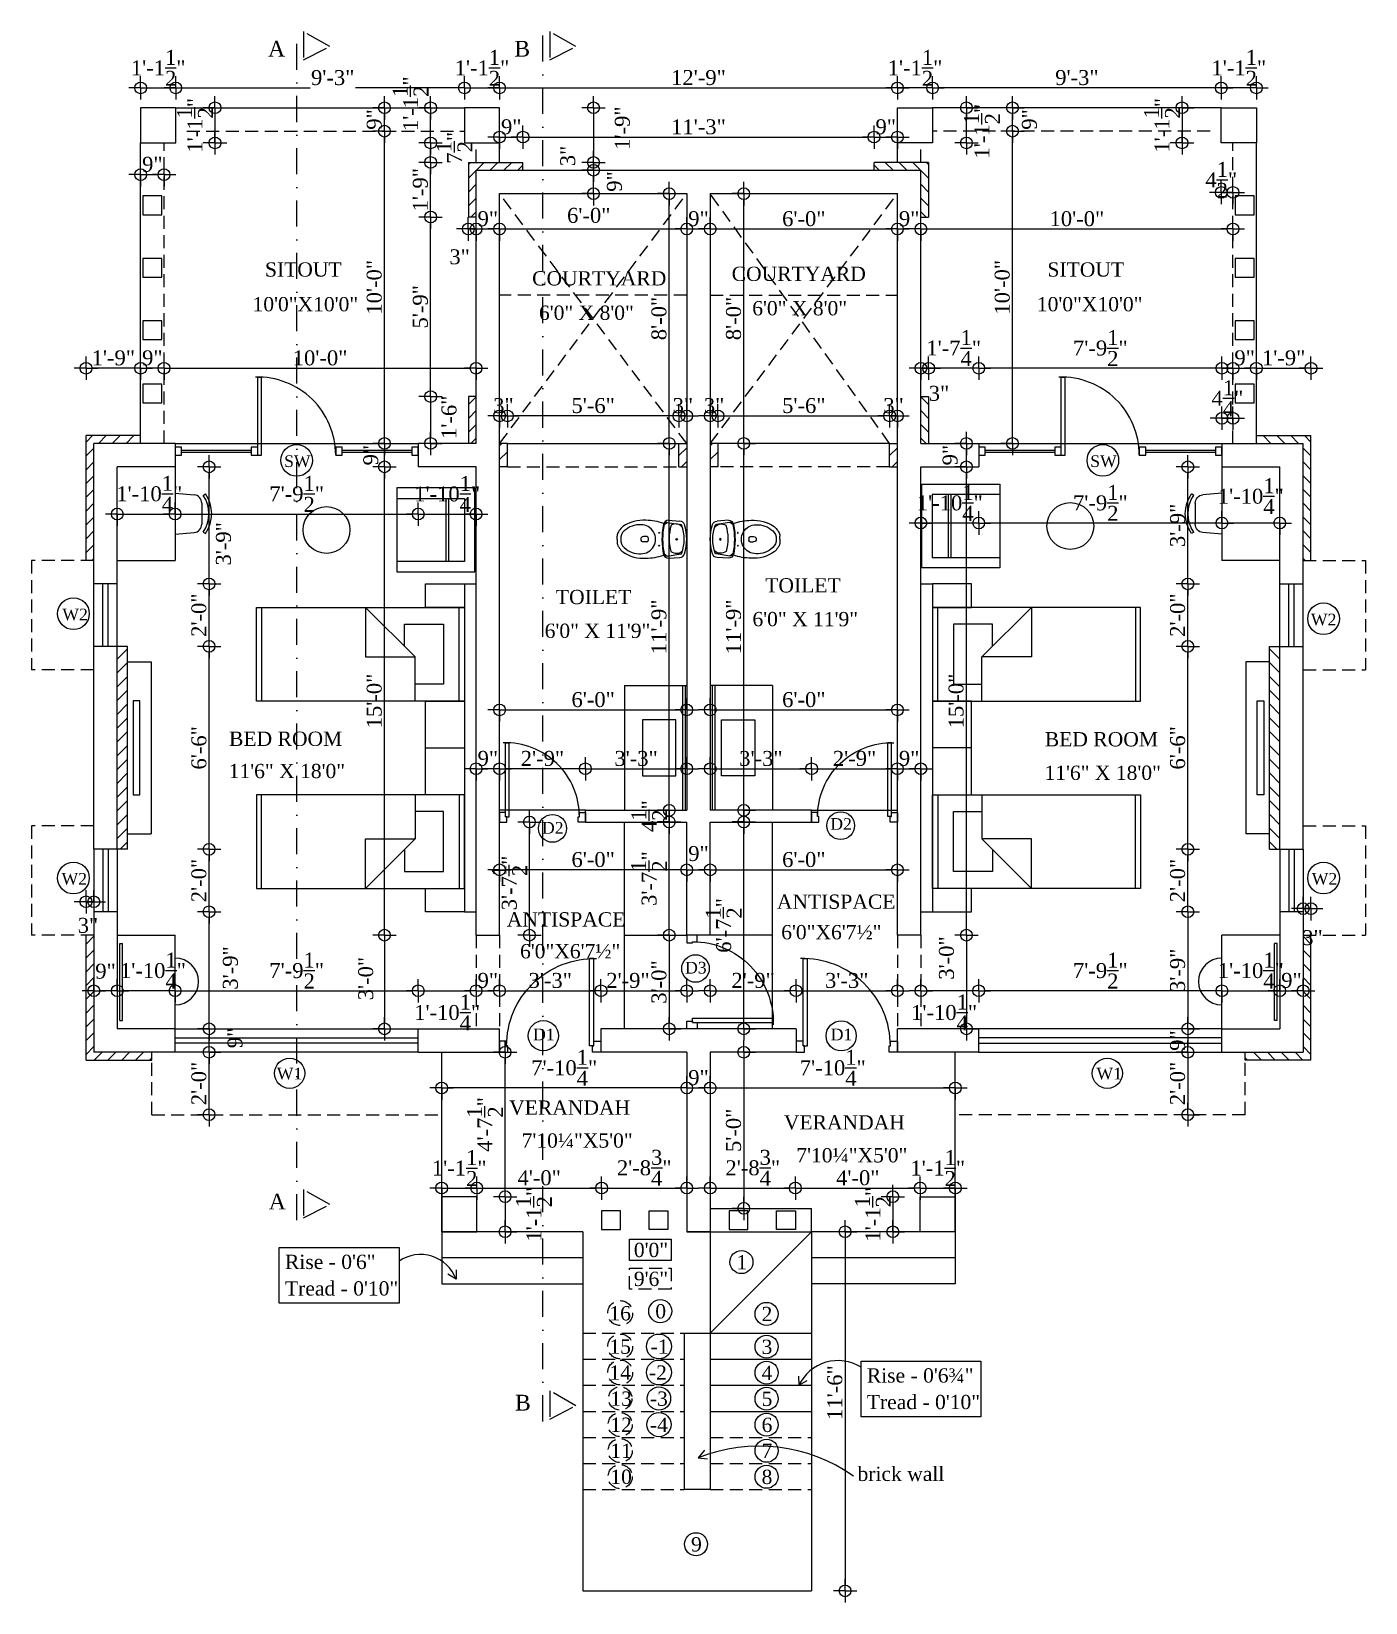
# Model space of a CAD drawing. Extents: x -4781 to 3971, y -2954 to -1072.
# Drawn here: x -2972 to -2459, y -2288 to -1684 of the extents above; entities that cross this region are included whole.
import ezdxf

# ---------------------------------------------------------------- set-up
doc = ezdxf.new("R2010")
doc.units = 0
doc.header["$LTSCALE"] = 20
doc.header["$MEASUREMENT"] = 0
doc.header["$PDMODE"] = 34
doc.linetypes.add('DASHDOT', pattern=[1, 0.5, -0.25, 0, -0.25])
doc.linetypes.add('HIDDEN', pattern=[0.375, 0.25, -0.125])
doc.layers.get('0').update_dxf_attribs({"linetype": 'CONTINUOUS'})
doc.layers.get('DEFPOINTS').update_dxf_attribs({"linetype": 'CONTINUOUS'})
for name, color, linetype in [('CABINET', 1, 'CONTINUOUS'), ('DETTEXT', 7, 'CONTINUOUS'), ('DIMLINE', 254, 'CONTINUOUS'), ('DOOR', 1, 'CONTINUOUS'), ('DOOR TEXT', 2, 'CONTINUOUS'), ('FURN', 10, 'CONTINUOUS'), ('glass', 4, 'CONTINUOUS'), ('PLUMBING', 6, 'CONTINUOUS'), ('Roof lilne', 31, 'CONTINUOUS'), ('sec', 13, 'DASHDOT'), ('text', 2, 'CONTINUOUS'), ('wall', 13, 'CONTINUOUS'), ('WINDOW', 4, 'CONTINUOUS'), ('window sill', 5, 'CONTINUOUS'), ('windowtext', 2, 'CONTINUOUS'), ('winsill', 5, 'CONTINUOUS')]:
    doc.layers.add(name, color=color, linetype=linetype)
doc.styles.add('DIMTEXT', font='times_1.ttf')
doc.styles.add('style5', font='times_1.ttf')
doc.dimstyles.new('ARCH_48_0', dxfattribs={"dimtxt": 5.75, "dimasz": 2.25, "dimexe": 0.25, "dimexo": 0, "dimgap": 1, "dimtad": 1, "dimzin": 3, "dimdsep": 46, "dimlunit": 4, "dimtxsty": 'DIMTEXT', "dimblk": 'BLK', "dimcen": 0, "dimdle": 0.09375, "dimse1": 1, "dimse2": 1, "dimclrd": 254, "dimclrt": 3, "dimadec": 1, "dimazin": 0, "dimtfac": 1, "dimtix": 1, "dimtmove": 2, "dimatfit": 3, "dimldrblk": 'NONE', "dimfxl": 0.25, "dimtvp": 1.4625, "dimtolj": 1, "dimtzin": 15, "dimarcsym": 0})
pattern_1 = [(45, (-657.661, -1001.7172), (-2.6516504, 2.6516504), [])]

msp = doc.modelspace()

# ---------------------------------------------------------------- texts
at = {"layer": 'DETTEXT', "color": 7, "style": 'style5'}
for s, height, p in [('Rise - 0\'6"', 5.48935, (-2874.711, -2159.945)), ('Tread - 0\'10"', 5.48935, (-2874.711, -2170.159)), ('Rise - 0\'6¾"', 5.48935, (-2650.991, -2203.606)), ('Tread - 0\'10"', 5.48935, (-2650.991, -2213.82)), ('brick wall', 5.4893, (-2654.561, -2241.418))]:
    msp.add_text(s, height=height, dxfattribs=at).set_placement(p)
at = {"layer": 'DOOR TEXT', "style": 'style5'}
for s, p in [('D2', (-2665.039, -1991.145)), ('D2', (-2775.888, -1992.645)), ('D3', (-2720.87, -2046.392)), ('D1', (-2779.296, -2072.056)), ('D1', (-2664.864, -2072.056))]:
    msp.add_text(s, height=4.4913, dxfattribs=at).set_placement(p)
at = {"layer": 'sec', "color": 2, "lineweight": -2, "style": 'style5'}
for s, p in [('A', (-2881.219, -1693.971)), ('B', (-2786.545, -1693.971)), ('A', (-2880.951, -2137.056)), ('B', (-2786.278, -2214.334))]:
    msp.add_text(s, height=6.038, dxfattribs=at).set_placement(p)
at = {"layer": 'text', "style": 'style5'}
for s, height, p in [('SITOUT', 5.4893, (-2882.408, -1778.551)), ('COURTYARD', 5.4893, (-2702.947, -1780.208)), ('SITOUT', 5.4893, (-2581.54, -1778.551)), ('COURTYARD', 5.4893, (-2779.671, -1781.947)), ('10\'0"X10\'0"', 5.48935, (-2887.184, -1791.884)), ('10\'0"X10\'0"', 5.48935, (-2585.607, -1791.884)), ('6\'0" X 8\'0"', 5.48935, (-2777.044, -1795.166)), ('6\'0" X 8\'0"', 5.48935, (-2695.039, -1793.427)), ('TOILET', 5.4893, (-2690.048, -1899.93)), ('TOILET', 5.4893, (-2770.541, -1904.424)), ('6\'0" X 11\'9"', 5.48935, (-2694.968, -1912.914)), ('6\'0" X 11\'9"', 5.48935, (-2774.846, -1917.407)), ('BED ROOM', 5.4893, (-2896.218, -1958.905)), ('BED ROOM', 5.4893, (-2582.561, -1959.091)), ('11\'6" X 18\'0"', 5.48935, (-2896.358, -1971.303)), ('11\'6" X 18\'0"', 5.48935, (-2582.678, -1971.974)), ('ANTISPACE', 5.4893, (-2685.574, -2021.515)), ('ANTISPACE', 5.4893, (-2789.422, -2028.328)), ('6\'0"X6\'7½"', 5.4893, (-2683.902, -2033.24)), ('6\'0"X6\'7½"', 5.4893, (-2784.326, -2040.548)), ('VERANDAH', 5.4893, (-2788.512, -2100.672)), ('VERANDAH', 5.4893, (-2682.888, -2106.332)), ('7\'10¼"X5\'0"', 5.48935, (-2783.711, -2113.313)), ('7\'10¼"X5\'0"', 5.48935, (-2678.088, -2118.974)), ('0\'0"', 5.4893, (-2740.557, -2155.377)), ('0\'0"', 5.4893, (-2740.557, -2155.377)), ('1', 5.489, (-2701.104, -2160.077)), ('0', 5.489, (-2732.32, -2178.954)), ('16', 5.4893, (-2749.981, -2179.696)), ('2', 5.489, (-2691.453, -2179.994)), ('15', 5.4893, (-2749.981, -2192.514)), ('-1', 5.4893, (-2734.088, -2192.514)), ('3', 5.489, (-2691.453, -2192.592)), ('14', 5.4893, (-2749.981, -2202.514)), ('-2', 5.4893, (-2734.775, -2202.514)), ('4', 5.489, (-2691.453, -2202.592)), ('13', 5.4893, (-2749.617, -2212.514)), ('-3', 5.4893, (-2734.411, -2212.514)), ('5', 5.489, (-2691.453, -2212.592)), ('12', 5.4893, (-2749.617, -2222.555)), ('-4', 5.4893, (-2734.387, -2222.555)), ('6', 5.489, (-2691.453, -2222.592)), ('11', 5.4893, (-2749.617, -2232.555)), ('7', 5.489, (-2691.453, -2232.592)), ('10', 5.4893, (-2749.617, -2242.555)), ('8', 5.489, (-2691.453, -2242.592)), ('9', 5.489, (-2718.581, -2268.515))]:
    msp.add_text(s, height=height, dxfattribs=at).set_placement(p)
at = {"layer": 'text', "linetype": 'HIDDEN', "style": 'style5'}
msp.add_text('9\'6"', height=5.4893, dxfattribs=at).set_placement((-2740.557, -2166.483))
msp.add_text('9\'6"', height=5.4893, dxfattribs=at).set_placement((-2740.557, -2166.483))
at = {"layer": 'windowtext', "style": 'style5'}
for s, p in [('SW', (-2875.045, -1851.719)), ('SW', (-2565.075, -1851.719)), ('W2', (-2960.302, -1910.649)), ('W2', (-2480.225, -1912.578)), ('W2', (-2960.613, -2012.228)), ('W2', (-2479.913, -2012.228)), ('W1', (-2877.837, -2087.103)), ('W1', (-2562.69, -2087.103))]:
    msp.add_text(s, height=4.4913, dxfattribs=at).set_placement(p)

# ---------------------------------------------------------------- blocks, each defined once
blk = doc.blocks.new('DR1H902')
at = {"color": 0}
for p, q in [((-0.5, 0), (-0.5, 1)), ((-0.5, 1), (-0.45, 1)), ((-0.45, 0), (-0.45, 1)), ((-0.5, 0), (-0.45, 0))]:
    blk.add_line(p, q, dxfattribs=at)
blk.add_arc((-0.5, 0), 1, 0, 91.707, dxfattribs=at)
blk = doc.blocks.new('A$C3B4262AC')
at = {"layer": 'DOOR'}
for p, q in [((0, 4), (0, 0)), ((2.5, 4), (0, 4)), ((0, 0), (3, 0)), ((2.5, 2.25), (2.5, 4)), ((3, 2.25), (2.5, 2.25)), ((3, 0), (3, 2.25))]:
    blk.add_line(p, q, dxfattribs=at)
blk = doc.blocks.new('A$C1F9E242A')
blk.add_blockref('A$C3B4262AC', (0, 0))
at = {"xscale": -1}
blk.add_blockref('A$C3B4262AC', (36, 0), dxfattribs=at)
at = {"layer": 'DOOR', "xscale": -31, "yscale": 31, "zscale": 68.88888888888889}
blk.add_blockref('DR1H902', (18, 2.25), dxfattribs=at)
blk = doc.blocks.new('*U33')
at = {"xscale": -1}
blk.add_blockref('A$C1F9E242A', (0, -2), dxfattribs=at)
blk = doc.blocks.new('*U34')
at = {"xscale": -1}
blk.add_blockref('A$C1F9E242A', (0, -2), dxfattribs=at)
blk = doc.blocks.new('RECTANG')
for p, q in [((1, 1), (0, 1)), ((0, 1), (0, 0)), ((1, 0), (1, 1)), ((0, 0), (1, 0))]:
    blk.add_line(p, q)
blk = doc.blocks.new('BEDHOSP')
at = {"color": 0}
for p, q in [((-78, -18), (-78, 18)), ((-19, 18), (-19, 1)), ((-2, 18), (-2, -18)), ((-8, 11.5), (-19, 11.5)), ((-8, -11.5), (-8, 11.5)), ((-19, 1), (-38, -18)), ((-38, -18), (-38, 1)), ((-38, 1), (-19, 1)), ((-23, -3), (-23, -11.5)), ((-23, -11.5), (-8, -11.5))]:
    blk.add_line(p, q, dxfattribs=at)
at = {"color": 0, "xscale": 80, "yscale": 36, "zscale": 80}
blk.add_blockref('RECTANG', (-80, -18), dxfattribs=at)
blk = doc.blocks.new('A$C10F2659E')
at = {"layer": 'CABINET'}
for p, q in [((0, 15.78), (7.3, 15.14)), ((10.81, 14.93), (11.7, 15.54)), ((10.27, 3.87), (10.27, 11.9)), ((0, 0), (7.3, 0.63)), ((10.81, 0.85), (11.7, 0.23))]:
    blk.add_line(p, q, dxfattribs=at)
at = {"layer": 'CABINET', "extrusion": (0, 0, -1)}
for centre, major_axis, start_param, end_param in [((7.02, 11.9), (2.3, 2.3), -0.69866, 0.785398), ((0.52, 7.89), (-8.82, 8.82), 1.756144, 2.956245), ((0.52, 7.89), (-9.58, 9.58), 1.756144, 2.956245), ((7.02, 3.87), (-2.3, 2.3), 2.356194, 3.840252)]:
    blk.add_ellipse(centre, major_axis=major_axis, ratio=1, start_param=start_param, end_param=end_param, dxfattribs=at)
blk = doc.blocks.new('A$C43594A4A')
at = {"layer": 'FURN'}
for p, q in [((4, 19.78), (28.25, 19.78)), ((4, 18.77), (28.25, 18.77)), ((4, 0), (28.25, 0))]:
    blk.add_line(p, q, dxfattribs=at)
blk.add_lwpolyline([(0, 0), (4, 0), (4, 26), (28.25, 26), (28.25, 0), (32.25, 0), (32.25, 30), (0, 30)], close=True, dxfattribs=at)
blk = doc.blocks.new('200028')
at = {"layer": 'PLUMBING'}
for points in [[(4.51, 3.33, 1), (4.19, 3.33, 1)], [(4.19, -1.59, 1), (4.51, -1.59, 1)]]:
    blk.add_hatch(color=256, dxfattribs=at).paths.add_polyline_path(points)
for p, q in [((6.25, 6.51), (7.37, 7.3)), ((7.37, 7.3), (12.73, 6.53)), ((7.96, 8.15), (12.33, 7.85)), ((-11.79, 0.87), (-11.79, 2.11)), ((-11.79, 0.87), (-11.79, -0.37)), ((-0.34, 1.87), (-1.73, 1.87)), ((0.16, 1.37), (0.16, 0.37)), ((-0.34, -0.13), (-1.73, -0.13)), ((6.25, -4.77), (7.37, -5.57)), ((7.37, -5.57), (12.73, -4.79)), ((7.96, -6.42), (12.33, -6.11))]:
    blk.add_line(p, q, dxfattribs=at)
for centre, radius in [((4.35, 3.33), 0.156), ((11.09, 0.87), 0.312), ((4.35, -1.59), 0.156)]:
    blk.add_circle(centre, radius, dxfattribs=at)
for centre, radius, start, end in [((-1.79, -5.38), 13.57, 85.68725, 125.10988), ((-3.1, -2.14), 8.6, 86.88373, 133.68694), ((-2.58, 0.87), 5.57, 269.41964, 90.58036), ((-1.08, -13.97), 22.13, 71.09658, 89.19888), ((34.56, 0.87), 29.12, 168.76136, 192.0802), ((34.56, 0.87), 28.87, 168.73109, 191.26891), ((7.96, 6.15), 2, 90, 168.76136), ((7.23, 6.32), 1, 81.79253, 168.73109), ((26.7, 1.08), 18.5, 163.69253, 195.26702), ((10.67, 3.52), 3.25, 32.79815, 121.96701), ((12.19, 5.86), 2, 18.03939, 86.02982), ((12.66, 6.04), 0.5, 18.13599, 81.79253), ((-3.12, 0.87), 17.1, 341.86401, 18.13599), ((-3.12, 0.87), 18.1, 341.96061, 18.03939), ((-8.79, 2.11), 3, 147.65406, 180), ((-3.12, -1.48), 9.71, 134.70319, 147.65406), ((-6.7, 1.14), 3.75, 128.54438, 184.14597), ((-6.7, 0.6), 3.75, 175.85403, 231.45562), ((-7.84, 3.29), 3, 125.75457, 134.70319), ((-1.73, 0.87), 1, 90, 180), ((-1.73, 0.87), 1, 180, 270), ((-0.34, 1.37), 0.5, 0, 90), ((-0.34, 0.37), 0.5, 270, 0), ((-8.79, -0.37), 3, 180, 212.34594), ((-3.12, 3.22), 9.71, 212.34594, 225.29681), ((-7.84, -1.55), 3, 225.29681, 234.24543), ((-1.79, 7.11), 13.57, 234.89012, 274.31275), ((-3.1, 3.88), 8.6, 226.31306, 273.11627), ((-1.08, 15.71), 22.13, 270.80112, 288.90342), ((7.96, -4.42), 2, 191.23864, 270), ((7.23, -4.58), 1, 191.26891, 278.20747), ((11.03, -1.03), 3.51, 231.73362, 311.90361), ((12.19, -4.12), 2, 273.97018, 341.96061), ((12.66, -4.3), 0.5, 278.20747, 341.86401)]:
    blk.add_arc(centre, radius, start, end, dxfattribs=at)
blk = doc.blocks.new('BLK')
for q in [(-2, 0), (0, 2), (2, 0), (0, -2)]:
    blk.add_line((0, 0), q)
blk.add_circle((0, 0), 1)
blk = doc.blocks.new('*D368')
at = {"layer": 'DEFPOINTS', "color": 0, "lineweight": -2, "transparency": 16777216}
for p in [(-2678.89, -2145.65), (-2678.89, -2283.65), (-2659.34, -2283.65)]:
    blk.add_point(p, dxfattribs=at)
at = {"layer": 'DIMLINE', "color": 254, "lineweight": -2, "transparency": 16777216}
blk.add_line((-2659.34, -2147.9), (-2659.34, -2281.4), dxfattribs=at)
at = {"layer": 'DIMLINE', "color": 254, "lineweight": -2, "transparency": 16777216, "xscale": 2.25, "yscale": 2.25, "zscale": 2.25}
for p, rotation in [((-2659.34, -2145.65), 90), ((-2659.34, -2283.65), 270)]:
    blk.add_blockref('BLK', p, dxfattribs=dict(at, rotation=rotation))
at = {"layer": 'DIMLINE', "color": 3, "lineweight": -2, "transparency": 16777216, "insert": (-2663.27, -2207.46), "char_height": 5.75, "attachment_point": 5, "rotation": 90, "style": 'DIMTEXT'}
blk.add_mtext('\\A1;11\'-6"', dxfattribs=at)
blk = doc.blocks.new('_None')
blk = doc.blocks.new('*D369')
at = {"layer": 'DEFPOINTS', "color": 0, "lineweight": -2, "transparency": 16777216}
for p in [(-2939.21, -1998.65), (-2903.87, -1998.65), (-2939.21, -2022.65)]:
    blk.add_point(p, dxfattribs=at)
at = {"layer": 'DIMLINE', "color": 254, "lineweight": -2, "transparency": 16777216}
blk.add_line((-2903.87, -2020.4), (-2903.87, -2000.9), dxfattribs=at)
at = {"layer": 'DIMLINE', "color": 254, "lineweight": -2, "transparency": 16777216, "xscale": 2.25, "yscale": 2.25, "zscale": 2.25}
for p, rotation in [((-2903.87, -1998.65), 90), ((-2903.87, -2022.65), 270)]:
    blk.add_blockref('BLK', p, dxfattribs=dict(at, rotation=rotation))
at = {"layer": 'DIMLINE', "color": 3, "lineweight": -2, "transparency": 16777216, "insert": (-2907.79, -2010.65), "char_height": 5.75, "attachment_point": 5, "rotation": 90, "style": 'DIMTEXT'}
blk.add_mtext('\\A1;2\'-0"', dxfattribs=at)
blk = doc.blocks.new('*D370')
at = {"layer": 'DEFPOINTS', "color": 0, "lineweight": -2, "transparency": 16777216}
for p in [(-2939.21, -1920.65), (-2903.87, -1920.65), (-2939.21, -1998.65)]:
    blk.add_point(p, dxfattribs=at)
at = {"layer": 'DIMLINE', "color": 254, "lineweight": -2, "transparency": 16777216}
blk.add_line((-2903.87, -1996.4), (-2903.87, -1922.9), dxfattribs=at)
at = {"layer": 'DIMLINE', "color": 254, "lineweight": -2, "transparency": 16777216, "xscale": 2.25, "yscale": 2.25, "zscale": 2.25}
for p, rotation in [((-2903.87, -1920.65), 90), ((-2903.87, -1998.65), 270)]:
    blk.add_blockref('BLK', p, dxfattribs=dict(at, rotation=rotation))
at = {"layer": 'DIMLINE', "color": 3, "lineweight": -2, "transparency": 16777216, "insert": (-2907.79, -1959.65), "char_height": 5.75, "attachment_point": 5, "rotation": 90, "style": 'DIMTEXT'}
blk.add_mtext('\\A1;6\'-6"', dxfattribs=at)
blk = doc.blocks.new('*D371')
at = {"layer": 'DEFPOINTS', "color": 0, "lineweight": -2, "transparency": 16777216}
for p in [(-2943.71, -1896.65), (-2903.87, -1896.65), (-2939.21, -1920.65)]:
    blk.add_point(p, dxfattribs=at)
at = {"layer": 'DIMLINE', "color": 254, "lineweight": -2, "transparency": 16777216}
blk.add_line((-2903.87, -1918.4), (-2903.87, -1898.9), dxfattribs=at)
at = {"layer": 'DIMLINE', "color": 254, "lineweight": -2, "transparency": 16777216, "xscale": 2.25, "yscale": 2.25, "zscale": 2.25}
for p, rotation in [((-2903.87, -1896.65), 90), ((-2903.87, -1920.65), 270)]:
    blk.add_blockref('BLK', p, dxfattribs=dict(at, rotation=rotation))
at = {"layer": 'DIMLINE', "color": 3, "lineweight": -2, "transparency": 16777216, "insert": (-2907.79, -1908.65), "char_height": 5.75, "attachment_point": 5, "rotation": 90, "style": 'DIMTEXT'}
blk.add_mtext('\\A1;2\'-0"', dxfattribs=at)
blk = doc.blocks.new('*D372')
at = {"layer": 'DEFPOINTS', "color": 0, "lineweight": -2, "transparency": 16777216}
for p in [(-2916.96, -1850.13), (-2916.96, -1869.8), (-2939.21, -1890.49)]:
    blk.add_point(p, dxfattribs=at)
at = {"layer": 'DIMLINE', "color": 254, "lineweight": -2, "transparency": 16777216}
blk.add_line((-2936.96, -1869.8), (-2919.21, -1869.8), dxfattribs=at)
at = {"layer": 'DIMLINE', "color": 254, "lineweight": -2, "transparency": 16777216, "xscale": 2.25, "yscale": 2.25, "zscale": 2.25, "rotation": 180}
blk.add_blockref('BLK', (-2939.21, -1869.8), dxfattribs=at)
at = {"layer": 'DIMLINE', "color": 254, "lineweight": -2, "transparency": 16777216, "xscale": 2.25, "yscale": 2.25, "zscale": 2.25}
blk.add_blockref('BLK', (-2916.96, -1869.8), dxfattribs=at)
at = {"layer": 'DIMLINE', "color": 3, "lineweight": -2, "transparency": 16777216, "insert": (-2926.89, -1862.01), "char_height": 5.75, "attachment_point": 5, "style": 'DIMTEXT'}
blk.add_mtext('\\A1;1\'-10{\\H1.000000x;\\S1/4;}"', dxfattribs=at)
blk = doc.blocks.new('*D373')
at = {"layer": 'DEFPOINTS', "color": 0, "lineweight": -2, "transparency": 16777216}
for p in [(-2916.96, -1851.65), (-2823.46, -1851.65), (-2823.46, -1869.8)]:
    blk.add_point(p, dxfattribs=at)
at = {"layer": 'DIMLINE', "color": 254, "lineweight": -2, "transparency": 16777216}
blk.add_line((-2914.71, -1869.8), (-2825.71, -1869.8), dxfattribs=at)
at = {"layer": 'DIMLINE', "color": 254, "lineweight": -2, "transparency": 16777216, "xscale": 2.25, "yscale": 2.25, "zscale": 2.25, "rotation": 180}
blk.add_blockref('BLK', (-2916.96, -1869.8), dxfattribs=at)
at = {"layer": 'DIMLINE', "color": 254, "lineweight": -2, "transparency": 16777216, "xscale": 2.25, "yscale": 2.25, "zscale": 2.25}
blk.add_blockref('BLK', (-2823.46, -1869.8), dxfattribs=at)
at = {"layer": 'DIMLINE', "color": 3, "lineweight": -2, "transparency": 16777216, "insert": (-2870.21, -1862.05), "char_height": 5.75, "attachment_point": 5, "style": 'DIMTEXT'}
blk.add_mtext('\\A1;7\'-9{\\H1.000000x;\\S1/2;}"', dxfattribs=at)
blk = doc.blocks.new('*D374')
at = {"layer": 'DEFPOINTS', "color": 0, "lineweight": -2, "transparency": 16777216}
for p in [(-2823.46, -1851.65), (-2801.21, -1856.15), (-2801.21, -1869.8)]:
    blk.add_point(p, dxfattribs=at)
at = {"layer": 'DIMLINE', "color": 254, "lineweight": -2, "transparency": 16777216}
for p, q in [((-2825.71, -1869.8), (-2827.96, -1869.8)), ((-2823.46, -1869.8), (-2801.21, -1869.8)), ((-2798.96, -1869.8), (-2796.71, -1869.8))]:
    blk.add_line(p, q, dxfattribs=at)
at = {"layer": 'DIMLINE', "color": 254, "lineweight": -2, "transparency": 16777216, "xscale": 2.25, "yscale": 2.25, "zscale": 2.25}
blk.add_blockref('BLK', (-2823.46, -1869.8), dxfattribs=at)
at = {"layer": 'DIMLINE', "color": 254, "lineweight": -2, "transparency": 16777216, "xscale": 2.25, "yscale": 2.25, "zscale": 2.25, "rotation": 180}
blk.add_blockref('BLK', (-2801.21, -1869.8), dxfattribs=at)
at = {"layer": 'DIMLINE', "color": 3, "lineweight": -2, "transparency": 16777216, "insert": (-2812.33, -1862.06), "char_height": 5.75, "attachment_point": 5, "style": 'DIMTEXT'}
blk.add_mtext('\\A1;1\'-10{\\H1.000000x;\\S1/4;}"', dxfattribs=at)
blk = doc.blocks.new('*D375')
at = {"layer": 'DEFPOINTS', "color": 0, "lineweight": -2, "transparency": 16777216}
for p in [(-2801.21, -2031.65), (-2836.45, -2067.65), (-2801.21, -2067.65)]:
    blk.add_point(p, dxfattribs=at)
at = {"layer": 'DIMLINE', "color": 254, "lineweight": -2, "transparency": 16777216}
blk.add_line((-2836.45, -2033.9), (-2836.45, -2065.4), dxfattribs=at)
at = {"layer": 'DIMLINE', "color": 254, "lineweight": -2, "transparency": 16777216, "xscale": 2.25, "yscale": 2.25, "zscale": 2.25}
for p, rotation in [((-2836.45, -2031.65), 90), ((-2836.45, -2067.65), 270)]:
    blk.add_blockref('BLK', p, dxfattribs=dict(at, rotation=rotation))
at = {"layer": 'DIMLINE', "color": 3, "lineweight": -2, "transparency": 16777216, "insert": (-2843.63, -2048.34), "char_height": 5.75, "attachment_point": 5, "rotation": 90, "style": 'DIMTEXT'}
blk.add_mtext('\\A1;3\'-0"', dxfattribs=at)
blk = doc.blocks.new('*D376')
at = {"layer": 'DEFPOINTS', "color": 0, "lineweight": -2, "transparency": 16777216}
for p in [(-2836.45, -1851.65), (-2823.46, -1851.65), (-2801.21, -2031.65)]:
    blk.add_point(p, dxfattribs=at)
at = {"layer": 'DIMLINE', "color": 254, "lineweight": -2, "transparency": 16777216}
blk.add_line((-2836.45, -2029.4), (-2836.45, -1853.9), dxfattribs=at)
at = {"layer": 'DIMLINE', "color": 254, "lineweight": -2, "transparency": 16777216, "xscale": 2.25, "yscale": 2.25, "zscale": 2.25}
for p, rotation in [((-2836.45, -1851.65), 90), ((-2836.45, -2031.65), 270)]:
    blk.add_blockref('BLK', p, dxfattribs=dict(at, rotation=rotation))
at = {"layer": 'DIMLINE', "color": 3, "lineweight": -2, "transparency": 16777216, "insert": (-2840.37, -1941.65), "char_height": 5.75, "attachment_point": 5, "rotation": 90, "style": 'DIMTEXT'}
blk.add_mtext('\\A1;15\'-0"', dxfattribs=at)
blk = doc.blocks.new('*D377')
at = {"layer": 'DEFPOINTS', "color": 0, "lineweight": -2, "transparency": 16777216}
for p in [(-2836.45, -1842.65), (-2814.21, -1842.65), (-2823.46, -1851.65)]:
    blk.add_point(p, dxfattribs=at)
at = {"layer": 'DIMLINE', "color": 254, "lineweight": -2, "transparency": 16777216}
blk.add_line((-2836.45, -1849.4), (-2836.45, -1844.9), dxfattribs=at)
at = {"layer": 'DIMLINE', "color": 254, "lineweight": -2, "transparency": 16777216, "xscale": 2.25, "yscale": 2.25, "zscale": 2.25}
for p, rotation in [((-2836.45, -1842.65), 90), ((-2836.45, -1851.65), 270)]:
    blk.add_blockref('BLK', p, dxfattribs=dict(at, rotation=rotation))
at = {"layer": 'DIMLINE', "color": 3, "lineweight": -2, "transparency": 16777216, "insert": (-2841.69, -1847.15), "char_height": 5.75, "attachment_point": 5, "rotation": 90, "style": 'DIMTEXT'}
blk.add_mtext('\\A1;9"', dxfattribs=at)
blk = doc.blocks.new('*D378')
at = {"layer": 'DEFPOINTS', "color": 0, "lineweight": -2, "transparency": 16777216}
for p in [(-2939.21, -2047.4), (-2939.21, -2053), (-2916.96, -2067.65)]:
    blk.add_point(p, dxfattribs=at)
at = {"layer": 'DIMLINE', "color": 254, "lineweight": -2, "transparency": 16777216}
blk.add_line((-2919.21, -2053), (-2936.96, -2053), dxfattribs=at)
at = {"layer": 'DIMLINE', "color": 254, "lineweight": -2, "transparency": 16777216, "xscale": 2.25, "yscale": 2.25, "zscale": 2.25, "rotation": 180}
blk.add_blockref('BLK', (-2939.21, -2053), dxfattribs=at)
at = {"layer": 'DIMLINE', "color": 254, "lineweight": -2, "transparency": 16777216, "xscale": 2.25, "yscale": 2.25, "zscale": 2.25}
blk.add_blockref('BLK', (-2916.96, -2053), dxfattribs=at)
at = {"layer": 'DIMLINE', "color": 3, "lineweight": -2, "transparency": 16777216, "insert": (-2925.47, -2045.25), "char_height": 5.75, "attachment_point": 5, "style": 'DIMTEXT'}
blk.add_mtext('\\A1;1\'-10{\\H1.000000x;\\S1/4;}"', dxfattribs=at)
blk = doc.blocks.new('*D379')
at = {"layer": 'DEFPOINTS', "color": 0, "lineweight": -2, "transparency": 16777216}
for p in [(-2823.46, -2053), (-2916.96, -2067.65), (-2823.46, -2067.65)]:
    blk.add_point(p, dxfattribs=at)
at = {"layer": 'DIMLINE', "color": 254, "lineweight": -2, "transparency": 16777216}
blk.add_line((-2914.71, -2053), (-2825.71, -2053), dxfattribs=at)
at = {"layer": 'DIMLINE', "color": 254, "lineweight": -2, "transparency": 16777216, "xscale": 2.25, "yscale": 2.25, "zscale": 2.25, "rotation": 180}
blk.add_blockref('BLK', (-2916.96, -2053), dxfattribs=at)
at = {"layer": 'DIMLINE', "color": 254, "lineweight": -2, "transparency": 16777216, "xscale": 2.25, "yscale": 2.25, "zscale": 2.25}
blk.add_blockref('BLK', (-2823.46, -2053), dxfattribs=at)
at = {"layer": 'DIMLINE', "color": 3, "lineweight": -2, "transparency": 16777216, "insert": (-2870.21, -2045.25), "char_height": 5.75, "attachment_point": 5, "style": 'DIMTEXT'}
blk.add_mtext('\\A1;7\'-9{\\H1.000000x;\\S1/2;}"', dxfattribs=at)
blk = doc.blocks.new('*D380')
at = {"layer": 'DEFPOINTS', "color": 0, "lineweight": -2, "transparency": 16777216}
for p in [(-2801.21, -2053), (-2823.46, -2067.65), (-2801.21, -2067.65)]:
    blk.add_point(p, dxfattribs=at)
at = {"layer": 'DIMLINE', "color": 254, "lineweight": -2, "transparency": 16777216}
blk.add_line((-2821.21, -2053), (-2803.46, -2053), dxfattribs=at)
at = {"layer": 'DIMLINE', "color": 254, "lineweight": -2, "transparency": 16777216, "xscale": 2.25, "yscale": 2.25, "zscale": 2.25, "rotation": 180}
blk.add_blockref('BLK', (-2823.46, -2053), dxfattribs=at)
at = {"layer": 'DIMLINE', "color": 254, "lineweight": -2, "transparency": 16777216, "xscale": 2.25, "yscale": 2.25, "zscale": 2.25}
blk.add_blockref('BLK', (-2801.21, -2053), dxfattribs=at)
at = {"layer": 'DIMLINE', "color": 3, "lineweight": -2, "transparency": 16777216, "insert": (-2812.33, -2061.37), "char_height": 5.75, "attachment_point": 5, "style": 'DIMTEXT'}
blk.add_mtext('\\A1;1\'-10{\\H1.000000x;\\S1/4;}"', dxfattribs=at)
blk = doc.blocks.new('*D381')
at = {"layer": 'DEFPOINTS', "color": 0, "lineweight": -2, "transparency": 16777216}
for p in [(-2792.21, -2053), (-2801.21, -2067.65), (-2792.21, -2067.65)]:
    blk.add_point(p, dxfattribs=at)
at = {"layer": 'DIMLINE', "color": 254, "lineweight": -2, "transparency": 16777216}
blk.add_line((-2798.96, -2053), (-2794.46, -2053), dxfattribs=at)
at = {"layer": 'DIMLINE', "color": 254, "lineweight": -2, "transparency": 16777216, "xscale": 2.25, "yscale": 2.25, "zscale": 2.25, "rotation": 180}
blk.add_blockref('BLK', (-2801.21, -2053), dxfattribs=at)
at = {"layer": 'DIMLINE', "color": 254, "lineweight": -2, "transparency": 16777216, "xscale": 2.25, "yscale": 2.25, "zscale": 2.25}
blk.add_blockref('BLK', (-2792.21, -2053), dxfattribs=at)
at = {"layer": 'DIMLINE', "color": 3, "lineweight": -2, "transparency": 16777216, "insert": (-2796.71, -2049.07), "char_height": 5.75, "attachment_point": 5, "style": 'DIMTEXT'}
blk.add_mtext('\\A1;9"', dxfattribs=at)
blk = doc.blocks.new('*D382')
at = {"layer": 'DEFPOINTS', "color": 0, "lineweight": -2, "transparency": 16777216}
for p in [(-2753.21, -2053), (-2792.21, -2067.65), (-2753.21, -2067.65)]:
    blk.add_point(p, dxfattribs=at)
at = {"layer": 'DIMLINE', "color": 254, "lineweight": -2, "transparency": 16777216}
blk.add_line((-2789.96, -2053), (-2755.46, -2053), dxfattribs=at)
at = {"layer": 'DIMLINE', "color": 254, "lineweight": -2, "transparency": 16777216, "xscale": 2.25, "yscale": 2.25, "zscale": 2.25, "rotation": 180}
blk.add_blockref('BLK', (-2792.21, -2053), dxfattribs=at)
at = {"layer": 'DIMLINE', "color": 254, "lineweight": -2, "transparency": 16777216, "xscale": 2.25, "yscale": 2.25, "zscale": 2.25}
blk.add_blockref('BLK', (-2753.21, -2053), dxfattribs=at)
at = {"layer": 'DIMLINE', "color": 3, "lineweight": -2, "transparency": 16777216, "insert": (-2772.71, -2049.08), "char_height": 5.75, "attachment_point": 5, "style": 'DIMTEXT'}
blk.add_mtext('\\A1;3\'-3"', dxfattribs=at)
blk = doc.blocks.new('*D383')
at = {"layer": 'DEFPOINTS', "color": 0, "lineweight": -2, "transparency": 16777216}
for p in [(-2720.21, -2053), (-2753.21, -2067.65), (-2720.21, -2067.65)]:
    blk.add_point(p, dxfattribs=at)
at = {"layer": 'DIMLINE', "color": 254, "lineweight": -2, "transparency": 16777216}
blk.add_line((-2750.96, -2053), (-2722.46, -2053), dxfattribs=at)
at = {"layer": 'DIMLINE', "color": 254, "lineweight": -2, "transparency": 16777216, "xscale": 2.25, "yscale": 2.25, "zscale": 2.25, "rotation": 180}
blk.add_blockref('BLK', (-2753.21, -2053), dxfattribs=at)
at = {"layer": 'DIMLINE', "color": 254, "lineweight": -2, "transparency": 16777216, "xscale": 2.25, "yscale": 2.25, "zscale": 2.25}
blk.add_blockref('BLK', (-2720.21, -2053), dxfattribs=at)
at = {"layer": 'DIMLINE', "color": 3, "lineweight": -2, "transparency": 16777216, "insert": (-2742.83, -2049.07), "char_height": 5.75, "attachment_point": 5, "style": 'DIMTEXT'}
blk.add_mtext('\\A1;2\'-9"', dxfattribs=at)
blk = doc.blocks.new('*D384')
at = {"layer": 'DEFPOINTS', "color": 0, "lineweight": -2, "transparency": 16777216}
for p in [(-2711.21, -2006.54), (-2720.21, -2067.65), (-2711.21, -2067.65)]:
    blk.add_point(p, dxfattribs=at)
at = {"layer": 'DIMLINE', "color": 254, "lineweight": -2, "transparency": 16777216}
blk.add_line((-2717.96, -2006.54), (-2713.46, -2006.54), dxfattribs=at)
at = {"layer": 'DIMLINE', "color": 254, "lineweight": -2, "transparency": 16777216, "xscale": 2.25, "yscale": 2.25, "zscale": 2.25, "rotation": 180}
blk.add_blockref('BLK', (-2720.21, -2006.54), dxfattribs=at)
at = {"layer": 'DIMLINE', "color": 254, "lineweight": -2, "transparency": 16777216, "xscale": 2.25, "yscale": 2.25, "zscale": 2.25}
blk.add_blockref('BLK', (-2711.21, -2006.54), dxfattribs=at)
at = {"layer": 'DIMLINE', "color": 3, "lineweight": -2, "transparency": 16777216, "insert": (-2715.71, -2000.31), "char_height": 5.75, "attachment_point": 5, "style": 'DIMTEXT'}
blk.add_mtext('\\A1;9"', dxfattribs=at)
blk = doc.blocks.new('*D385')
at = {"layer": 'DEFPOINTS', "color": 0, "lineweight": -2, "transparency": 16777216}
for p in [(-2678.21, -2053), (-2711.21, -2067.65), (-2678.21, -2067.65)]:
    blk.add_point(p, dxfattribs=at)
at = {"layer": 'DIMLINE', "color": 254, "lineweight": -2, "transparency": 16777216}
blk.add_line((-2708.96, -2053), (-2680.46, -2053), dxfattribs=at)
at = {"layer": 'DIMLINE', "color": 254, "lineweight": -2, "transparency": 16777216, "xscale": 2.25, "yscale": 2.25, "zscale": 2.25, "rotation": 180}
blk.add_blockref('BLK', (-2711.21, -2053), dxfattribs=at)
at = {"layer": 'DIMLINE', "color": 254, "lineweight": -2, "transparency": 16777216, "xscale": 2.25, "yscale": 2.25, "zscale": 2.25}
blk.add_blockref('BLK', (-2678.21, -2053), dxfattribs=at)
at = {"layer": 'DIMLINE', "color": 3, "lineweight": -2, "transparency": 16777216, "insert": (-2694.71, -2049.07), "char_height": 5.75, "attachment_point": 5, "style": 'DIMTEXT'}
blk.add_mtext('\\A1;2\'-9"', dxfattribs=at)
blk = doc.blocks.new('*D386')
at = {"layer": 'DEFPOINTS', "color": 0, "lineweight": -2, "transparency": 16777216}
for p in [(-2639.21, -2053), (-2678.21, -2067.65), (-2639.21, -2067.66)]:
    blk.add_point(p, dxfattribs=at)
at = {"layer": 'DIMLINE', "color": 254, "lineweight": -2, "transparency": 16777216}
blk.add_line((-2675.96, -2053), (-2641.46, -2053), dxfattribs=at)
at = {"layer": 'DIMLINE', "color": 254, "lineweight": -2, "transparency": 16777216, "xscale": 2.25, "yscale": 2.25, "zscale": 2.25, "rotation": 180}
blk.add_blockref('BLK', (-2678.21, -2053), dxfattribs=at)
at = {"layer": 'DIMLINE', "color": 254, "lineweight": -2, "transparency": 16777216, "xscale": 2.25, "yscale": 2.25, "zscale": 2.25}
blk.add_blockref('BLK', (-2639.21, -2053), dxfattribs=at)
at = {"layer": 'DIMLINE', "color": 3, "lineweight": -2, "transparency": 16777216, "insert": (-2658.71, -2049.08), "char_height": 5.75, "attachment_point": 5, "style": 'DIMTEXT'}
blk.add_mtext('\\A1;3\'-3"', dxfattribs=at)
blk = doc.blocks.new('*D387')
at = {"layer": 'DEFPOINTS', "color": 0, "lineweight": -2, "transparency": 16777216}
for p in [(-2726.97, -1988.15), (-2720.21, -1988.15), (-2720.21, -2031.65)]:
    blk.add_point(p, dxfattribs=at)
at = {"layer": 'DIMLINE', "color": 254, "lineweight": -2, "transparency": 16777216}
blk.add_line((-2726.97, -2029.4), (-2726.97, -1990.4), dxfattribs=at)
at = {"layer": 'DIMLINE', "color": 254, "lineweight": -2, "transparency": 16777216, "xscale": 2.25, "yscale": 2.25, "zscale": 2.25}
for p, rotation in [((-2726.97, -1988.15), 90), ((-2726.97, -2031.65), 270)]:
    blk.add_blockref('BLK', p, dxfattribs=dict(at, rotation=rotation))
at = {"layer": 'DIMLINE', "color": 3, "lineweight": -2, "transparency": 16777216, "insert": (-2734.72, -2009.9), "char_height": 5.75, "attachment_point": 5, "rotation": 90, "style": 'DIMTEXT'}
blk.add_mtext('\\A1;3\'-7{\\H1.000000x;\\S1/2;}"', dxfattribs=at)
blk = doc.blocks.new('*D388')
at = {"layer": 'DEFPOINTS', "color": 0, "lineweight": -2, "transparency": 16777216}
for p in [(-2792.21, -1988.17), (-2780.72, -1988.17), (-2792.21, -2031.65)]:
    blk.add_point(p, dxfattribs=at)
at = {"layer": 'DIMLINE', "color": 254, "lineweight": -2, "transparency": 16777216}
blk.add_line((-2780.72, -2029.4), (-2780.72, -1990.42), dxfattribs=at)
at = {"layer": 'DIMLINE', "color": 254, "lineweight": -2, "transparency": 16777216, "xscale": 2.25, "yscale": 2.25, "zscale": 2.25}
for p, rotation in [((-2780.72, -1988.17), 90), ((-2780.72, -2031.65), 270)]:
    blk.add_blockref('BLK', p, dxfattribs=dict(at, rotation=rotation))
at = {"layer": 'DIMLINE', "color": 3, "lineweight": -2, "transparency": 16777216, "insert": (-2788.48, -2011.59), "char_height": 5.75, "attachment_point": 5, "rotation": 90, "style": 'DIMTEXT'}
blk.add_mtext('\\A1;3\'-7{\\H1.000000x;\\S1/2;}"', dxfattribs=at)
blk = doc.blocks.new('*D389')
at = {"layer": 'DEFPOINTS', "color": 0, "lineweight": -2, "transparency": 16777216}
for p in [(-2754.19, -1983.65), (-2726.97, -1983.65), (-2754.19, -1988.15)]:
    blk.add_point(p, dxfattribs=at)
at = {"layer": 'DIMLINE', "color": 254, "lineweight": -2, "transparency": 16777216}
for p, q in [((-2726.97, -1981.4), (-2726.97, -1979.15)), ((-2726.97, -1988.15), (-2726.97, -1983.65)), ((-2726.97, -1990.4), (-2726.97, -1992.65))]:
    blk.add_line(p, q, dxfattribs=at)
at = {"layer": 'DIMLINE', "color": 254, "lineweight": -2, "transparency": 16777216, "xscale": 2.25, "yscale": 2.25, "zscale": 2.25}
for p, rotation in [((-2726.97, -1983.65), 270), ((-2726.97, -1988.15), 90)]:
    blk.add_blockref('BLK', p, dxfattribs=dict(at, rotation=rotation))
at = {"layer": 'DIMLINE', "color": 3, "lineweight": -2, "transparency": 16777216, "insert": (-2734.67, -1985.9), "char_height": 5.75, "attachment_point": 5, "rotation": 90, "style": 'DIMTEXT'}
blk.add_mtext('\\A1;4{\\H1.000000x;\\S1/2;}"', dxfattribs=at)
blk = doc.blocks.new('*D390')
at = {"layer": 'DEFPOINTS', "color": 0, "lineweight": -2, "transparency": 16777216}
for p in [(-2756.21, -1842.65), (-2726.97, -1842.65), (-2752.68, -1983.65)]:
    blk.add_point(p, dxfattribs=at)
at = {"layer": 'DIMLINE', "color": 254, "lineweight": -2, "transparency": 16777216}
blk.add_line((-2726.97, -1981.4), (-2726.97, -1844.9), dxfattribs=at)
at = {"layer": 'DIMLINE', "color": 254, "lineweight": -2, "transparency": 16777216, "xscale": 2.25, "yscale": 2.25, "zscale": 2.25}
for p, rotation in [((-2726.97, -1842.65), 90), ((-2726.97, -1983.65), 270)]:
    blk.add_blockref('BLK', p, dxfattribs=dict(at, rotation=rotation))
at = {"layer": 'DIMLINE', "color": 3, "lineweight": -2, "transparency": 16777216, "insert": (-2730.9, -1913.15), "char_height": 5.75, "attachment_point": 5, "rotation": 90, "style": 'DIMTEXT'}
blk.add_mtext('\\A1;11\'-9"', dxfattribs=at)
blk = doc.blocks.new('*D391')
at = {"layer": 'DEFPOINTS', "color": 0, "lineweight": -2, "transparency": 16777216}
for p in [(-2778.71, -1746.65), (-2726.97, -1746.65), (-2789.21, -1842.65)]:
    blk.add_point(p, dxfattribs=at)
at = {"layer": 'DIMLINE', "color": 254, "lineweight": -2, "transparency": 16777216}
blk.add_line((-2726.97, -1840.4), (-2726.97, -1748.9), dxfattribs=at)
at = {"layer": 'DIMLINE', "color": 254, "lineweight": -2, "transparency": 16777216, "xscale": 2.25, "yscale": 2.25, "zscale": 2.25}
for p, rotation in [((-2726.97, -1746.65), 90), ((-2726.97, -1842.65), 270)]:
    blk.add_blockref('BLK', p, dxfattribs=dict(at, rotation=rotation))
at = {"layer": 'DIMLINE', "color": 3, "lineweight": -2, "transparency": 16777216, "insert": (-2730.89, -1794.65), "char_height": 5.75, "attachment_point": 5, "rotation": 90, "style": 'DIMTEXT'}
blk.add_mtext('\\A1;8\'-0"', dxfattribs=at)
blk = doc.blocks.new('*D392')
at = {"layer": 'DEFPOINTS', "color": 0, "lineweight": -2, "transparency": 16777216}
for p in [(-2774.82, -1737.65), (-2756.08, -1737.65), (-2773, -1746.65)]:
    blk.add_point(p, dxfattribs=at)
at = {"layer": 'DIMLINE', "color": 254, "lineweight": -2, "transparency": 16777216}
blk.add_line((-2756.08, -1744.4), (-2756.08, -1739.9), dxfattribs=at)
at = {"layer": 'DIMLINE', "color": 254, "lineweight": -2, "transparency": 16777216, "xscale": 2.25, "yscale": 2.25, "zscale": 2.25}
for p, rotation in [((-2756.08, -1737.65), 90), ((-2756.08, -1746.65), 270)]:
    blk.add_blockref('BLK', p, dxfattribs=dict(at, rotation=rotation))
at = {"layer": 'DIMLINE', "color": 3, "lineweight": -2, "transparency": 16777216, "insert": (-2748.01, -1741.99), "char_height": 5.75, "attachment_point": 5, "rotation": 90, "style": 'DIMTEXT'}
blk.add_mtext('\\A1;9"', dxfattribs=at)
blk = doc.blocks.new('*D393')
at = {"layer": 'DEFPOINTS', "color": 0, "lineweight": -2, "transparency": 16777216}
for p in [(-2792.21, -1746.65), (-2720.21, -1748.18), (-2720.21, -1760.24)]:
    blk.add_point(p, dxfattribs=at)
at = {"layer": 'DIMLINE', "color": 254, "lineweight": -2, "transparency": 16777216}
blk.add_line((-2789.96, -1760.24), (-2722.46, -1760.24), dxfattribs=at)
at = {"layer": 'DIMLINE', "color": 254, "lineweight": -2, "transparency": 16777216, "xscale": 2.25, "yscale": 2.25, "zscale": 2.25, "rotation": 180}
blk.add_blockref('BLK', (-2792.21, -1760.24), dxfattribs=at)
at = {"layer": 'DIMLINE', "color": 254, "lineweight": -2, "transparency": 16777216, "xscale": 2.25, "yscale": 2.25, "zscale": 2.25}
blk.add_blockref('BLK', (-2720.21, -1760.24), dxfattribs=at)
at = {"layer": 'DIMLINE', "color": 3, "lineweight": -2, "transparency": 16777216, "insert": (-2757.9, -1755.04), "char_height": 5.75, "attachment_point": 5, "style": 'DIMTEXT'}
blk.add_mtext('\\A1;6\'-0"', dxfattribs=at)
blk = doc.blocks.new('*D394')
at = {"layer": 'DEFPOINTS', "color": 0, "lineweight": -2, "transparency": 16777216}
for p in [(-2711.21, -1760.24), (-2720.21, -1769.61), (-2711.21, -1769.61)]:
    blk.add_point(p, dxfattribs=at)
at = {"layer": 'DIMLINE', "color": 254, "lineweight": -2, "transparency": 16777216}
blk.add_line((-2717.96, -1760.24), (-2713.46, -1760.24), dxfattribs=at)
at = {"layer": 'DIMLINE', "color": 254, "lineweight": -2, "transparency": 16777216, "xscale": 2.25, "yscale": 2.25, "zscale": 2.25, "rotation": 180}
blk.add_blockref('BLK', (-2720.21, -1760.24), dxfattribs=at)
at = {"layer": 'DIMLINE', "color": 254, "lineweight": -2, "transparency": 16777216, "xscale": 2.25, "yscale": 2.25, "zscale": 2.25}
blk.add_blockref('BLK', (-2711.21, -1760.24), dxfattribs=at)
at = {"layer": 'DIMLINE', "color": 3, "lineweight": -2, "transparency": 16777216, "insert": (-2715.71, -1756.31), "char_height": 5.75, "attachment_point": 5, "style": 'DIMTEXT'}
blk.add_mtext('\\A1;9"', dxfattribs=at)
blk = doc.blocks.new('*D395')
at = {"layer": 'DEFPOINTS', "color": 0, "lineweight": -2, "transparency": 16777216}
for p in [(-2711.21, -1749.92), (-2639.21, -1748.25), (-2639.21, -1760.24)]:
    blk.add_point(p, dxfattribs=at)
at = {"layer": 'DIMLINE', "color": 254, "lineweight": -2, "transparency": 16777216}
blk.add_line((-2708.96, -1760.24), (-2641.46, -1760.24), dxfattribs=at)
at = {"layer": 'DIMLINE', "color": 254, "lineweight": -2, "transparency": 16777216, "xscale": 2.25, "yscale": 2.25, "zscale": 2.25, "rotation": 180}
blk.add_blockref('BLK', (-2711.21, -1760.24), dxfattribs=at)
at = {"layer": 'DIMLINE', "color": 254, "lineweight": -2, "transparency": 16777216, "xscale": 2.25, "yscale": 2.25, "zscale": 2.25}
blk.add_blockref('BLK', (-2639.21, -1760.24), dxfattribs=at)
at = {"layer": 'DIMLINE', "color": 3, "lineweight": -2, "transparency": 16777216, "insert": (-2675.21, -1756.32), "char_height": 5.75, "attachment_point": 5, "style": 'DIMTEXT'}
blk.add_mtext('\\A1;6\'-0"', dxfattribs=at)
blk = doc.blocks.new('*D396')
at = {"layer": 'DEFPOINTS', "color": 0, "lineweight": -2, "transparency": 16777216}
for p in [(-2789.21, -1832.06), (-2789.21, -1842.65), (-2723.21, -1842.65)]:
    blk.add_point(p, dxfattribs=at)
at = {"layer": 'DIMLINE', "color": 254, "lineweight": -2, "transparency": 16777216}
blk.add_line((-2725.46, -1832.06), (-2786.96, -1832.06), dxfattribs=at)
at = {"layer": 'DIMLINE', "color": 254, "lineweight": -2, "transparency": 16777216, "xscale": 2.25, "yscale": 2.25, "zscale": 2.25, "rotation": 180}
blk.add_blockref('BLK', (-2789.21, -1832.06), dxfattribs=at)
at = {"layer": 'DIMLINE', "color": 254, "lineweight": -2, "transparency": 16777216, "xscale": 2.25, "yscale": 2.25, "zscale": 2.25}
blk.add_blockref('BLK', (-2723.21, -1832.06), dxfattribs=at)
at = {"layer": 'DIMLINE', "color": 3, "lineweight": -2, "transparency": 16777216, "insert": (-2756.21, -1828.13), "char_height": 5.75, "attachment_point": 5, "style": 'DIMTEXT'}
blk.add_mtext('\\A1;5\'-6"', dxfattribs=at)
blk = doc.blocks.new('*D397')
at = {"layer": 'DEFPOINTS', "color": 0, "lineweight": -2, "transparency": 16777216}
for p in [(-2720.21, -1967.68), (-2759.21, -1983.65), (-2720.21, -1983.65)]:
    blk.add_point(p, dxfattribs=at)
at = {"layer": 'DIMLINE', "color": 254, "lineweight": -2, "transparency": 16777216}
blk.add_line((-2756.96, -1967.68), (-2722.46, -1967.68), dxfattribs=at)
at = {"layer": 'DIMLINE', "color": 254, "lineweight": -2, "transparency": 16777216, "xscale": 2.25, "yscale": 2.25, "zscale": 2.25, "rotation": 180}
blk.add_blockref('BLK', (-2759.21, -1967.68), dxfattribs=at)
at = {"layer": 'DIMLINE', "color": 254, "lineweight": -2, "transparency": 16777216, "xscale": 2.25, "yscale": 2.25, "zscale": 2.25}
blk.add_blockref('BLK', (-2720.21, -1967.68), dxfattribs=at)
at = {"layer": 'DIMLINE', "color": 3, "lineweight": -2, "transparency": 16777216, "insert": (-2739.71, -1963.76), "char_height": 5.75, "attachment_point": 5, "style": 'DIMTEXT'}
blk.add_mtext('\\A1;3\'-3"', dxfattribs=at)
blk = doc.blocks.new('*D398')
at = {"layer": 'DEFPOINTS', "color": 0, "lineweight": -2, "transparency": 16777216}
for p in [(-2792.21, -1967.68), (-2792.21, -1983.65), (-2759.21, -1983.65)]:
    blk.add_point(p, dxfattribs=at)
at = {"layer": 'DIMLINE', "color": 254, "lineweight": -2, "transparency": 16777216}
blk.add_line((-2761.46, -1967.68), (-2789.96, -1967.68), dxfattribs=at)
at = {"layer": 'DIMLINE', "color": 254, "lineweight": -2, "transparency": 16777216, "xscale": 2.25, "yscale": 2.25, "zscale": 2.25, "rotation": 180}
blk.add_blockref('BLK', (-2792.21, -1967.68), dxfattribs=at)
at = {"layer": 'DIMLINE', "color": 254, "lineweight": -2, "transparency": 16777216, "xscale": 2.25, "yscale": 2.25, "zscale": 2.25}
blk.add_blockref('BLK', (-2759.21, -1967.68), dxfattribs=at)
at = {"layer": 'DIMLINE', "color": 3, "lineweight": -2, "transparency": 16777216, "insert": (-2775.71, -1963.75), "char_height": 5.75, "attachment_point": 5, "style": 'DIMTEXT'}
blk.add_mtext('\\A1;2\'-9"', dxfattribs=at)
blk = doc.blocks.new('*D399')
at = {"layer": 'DEFPOINTS', "color": 0, "lineweight": -2, "transparency": 16777216}
for p in [(-2672.21, -1967.68), (-2711.21, -1983.65), (-2672.21, -1983.65)]:
    blk.add_point(p, dxfattribs=at)
at = {"layer": 'DIMLINE', "color": 254, "lineweight": -2, "transparency": 16777216}
blk.add_line((-2708.96, -1967.68), (-2674.46, -1967.68), dxfattribs=at)
at = {"layer": 'DIMLINE', "color": 254, "lineweight": -2, "transparency": 16777216, "xscale": 2.25, "yscale": 2.25, "zscale": 2.25, "rotation": 180}
blk.add_blockref('BLK', (-2711.21, -1967.68), dxfattribs=at)
at = {"layer": 'DIMLINE', "color": 254, "lineweight": -2, "transparency": 16777216, "xscale": 2.25, "yscale": 2.25, "zscale": 2.25}
blk.add_blockref('BLK', (-2672.21, -1967.68), dxfattribs=at)
at = {"layer": 'DIMLINE', "color": 3, "lineweight": -2, "transparency": 16777216, "insert": (-2691.71, -1963.76), "char_height": 5.75, "attachment_point": 5, "style": 'DIMTEXT'}
blk.add_mtext('\\A1;3\'-3"', dxfattribs=at)
blk = doc.blocks.new('*D400')
at = {"layer": 'DEFPOINTS', "color": 0, "lineweight": -2, "transparency": 16777216}
for p in [(-2639.21, -1967.68), (-2672.21, -1983.65), (-2639.21, -1983.65)]:
    blk.add_point(p, dxfattribs=at)
at = {"layer": 'DIMLINE', "color": 254, "lineweight": -2, "transparency": 16777216}
blk.add_line((-2669.96, -1967.68), (-2641.46, -1967.68), dxfattribs=at)
at = {"layer": 'DIMLINE', "color": 254, "lineweight": -2, "transparency": 16777216, "xscale": 2.25, "yscale": 2.25, "zscale": 2.25, "rotation": 180}
blk.add_blockref('BLK', (-2672.21, -1967.68), dxfattribs=at)
at = {"layer": 'DIMLINE', "color": 254, "lineweight": -2, "transparency": 16777216, "xscale": 2.25, "yscale": 2.25, "zscale": 2.25}
blk.add_blockref('BLK', (-2639.21, -1967.68), dxfattribs=at)
at = {"layer": 'DIMLINE', "color": 3, "lineweight": -2, "transparency": 16777216, "insert": (-2655.71, -1963.75), "char_height": 5.75, "attachment_point": 5, "style": 'DIMTEXT'}
blk.add_mtext('\\A1;2\'-9"', dxfattribs=at)
blk = doc.blocks.new('*D401')
at = {"layer": 'DEFPOINTS', "color": 0, "lineweight": -2, "transparency": 16777216}
for p in [(-2711.21, -1988.15), (-2698.29, -1988.15), (-2711.21, -2067.65)]:
    blk.add_point(p, dxfattribs=at)
at = {"layer": 'DIMLINE', "color": 254, "lineweight": -2, "transparency": 16777216}
blk.add_line((-2698.29, -2065.4), (-2698.29, -1990.4), dxfattribs=at)
at = {"layer": 'DIMLINE', "color": 254, "lineweight": -2, "transparency": 16777216, "xscale": 2.25, "yscale": 2.25, "zscale": 2.25}
for p, rotation in [((-2698.29, -1988.15), 90), ((-2698.29, -2067.65), 270)]:
    blk.add_blockref('BLK', p, dxfattribs=dict(at, rotation=rotation))
at = {"layer": 'DIMLINE', "color": 3, "lineweight": -2, "transparency": 16777216, "insert": (-2706.04, -2027.9), "char_height": 5.75, "attachment_point": 5, "rotation": 90, "style": 'DIMTEXT'}
blk.add_mtext('\\A1;6\'-7{\\H1.000000x;\\S1/2;}"', dxfattribs=at)
blk = doc.blocks.new('*D402')
at = {"layer": 'DEFPOINTS', "color": 0, "lineweight": -2, "transparency": 16777216}
for p in [(-2711.21, -2001.7), (-2639.21, -2001.7), (-2639.21, -2006.54)]:
    blk.add_point(p, dxfattribs=at)
at = {"layer": 'DIMLINE', "color": 254, "lineweight": -2, "transparency": 16777216}
blk.add_line((-2708.96, -2006.54), (-2641.46, -2006.54), dxfattribs=at)
at = {"layer": 'DIMLINE', "color": 254, "lineweight": -2, "transparency": 16777216, "xscale": 2.25, "yscale": 2.25, "zscale": 2.25, "rotation": 180}
blk.add_blockref('BLK', (-2711.21, -2006.54), dxfattribs=at)
at = {"layer": 'DIMLINE', "color": 254, "lineweight": -2, "transparency": 16777216, "xscale": 2.25, "yscale": 2.25, "zscale": 2.25}
blk.add_blockref('BLK', (-2639.21, -2006.54), dxfattribs=at)
at = {"layer": 'DIMLINE', "color": 3, "lineweight": -2, "transparency": 16777216, "insert": (-2675.21, -2002.61), "char_height": 5.75, "attachment_point": 5, "style": 'DIMTEXT'}
blk.add_mtext('\\A1;6\'-0"', dxfattribs=at)
blk = doc.blocks.new('*D403')
at = {"layer": 'DEFPOINTS', "color": 0, "lineweight": -2, "transparency": 16777216}
for p in [(-2792.21, -1996.91), (-2720.21, -1996.91), (-2792.21, -2006.54)]:
    blk.add_point(p, dxfattribs=at)
at = {"layer": 'DIMLINE', "color": 254, "lineweight": -2, "transparency": 16777216}
blk.add_line((-2722.46, -2006.54), (-2789.96, -2006.54), dxfattribs=at)
at = {"layer": 'DIMLINE', "color": 254, "lineweight": -2, "transparency": 16777216, "xscale": 2.25, "yscale": 2.25, "zscale": 2.25, "rotation": 180}
blk.add_blockref('BLK', (-2792.21, -2006.54), dxfattribs=at)
at = {"layer": 'DIMLINE', "color": 254, "lineweight": -2, "transparency": 16777216, "xscale": 2.25, "yscale": 2.25, "zscale": 2.25}
blk.add_blockref('BLK', (-2720.21, -2006.54), dxfattribs=at)
at = {"layer": 'DIMLINE', "color": 3, "lineweight": -2, "transparency": 16777216, "insert": (-2756.21, -2002.61), "char_height": 5.75, "attachment_point": 5, "style": 'DIMTEXT'}
blk.add_mtext('\\A1;6\'-0"', dxfattribs=at)
blk = doc.blocks.new('*D404')
at = {"layer": 'DEFPOINTS', "color": 0, "lineweight": -2, "transparency": 16777216}
for p in [(-2801.21, -1967.68), (-2801.21, -1975), (-2792.21, -1975)]:
    blk.add_point(p, dxfattribs=at)
at = {"layer": 'DIMLINE', "color": 254, "lineweight": -2, "transparency": 16777216}
blk.add_line((-2794.46, -1967.68), (-2798.96, -1967.68), dxfattribs=at)
at = {"layer": 'DIMLINE', "color": 254, "lineweight": -2, "transparency": 16777216, "xscale": 2.25, "yscale": 2.25, "zscale": 2.25, "rotation": 180}
blk.add_blockref('BLK', (-2801.21, -1967.68), dxfattribs=at)
at = {"layer": 'DIMLINE', "color": 254, "lineweight": -2, "transparency": 16777216, "xscale": 2.25, "yscale": 2.25, "zscale": 2.25}
blk.add_blockref('BLK', (-2792.21, -1967.68), dxfattribs=at)
at = {"layer": 'DIMLINE', "color": 3, "lineweight": -2, "transparency": 16777216, "insert": (-2796.71, -1963.75), "char_height": 5.75, "attachment_point": 5, "style": 'DIMTEXT'}
blk.add_mtext('\\A1;9"', dxfattribs=at)
blk = doc.blocks.new('*D405')
at = {"layer": 'DEFPOINTS', "color": 0, "lineweight": -2, "transparency": 16777216}
for p in [(-2630.21, -1967.68), (-2639.21, -1978.94), (-2630.21, -1978.94)]:
    blk.add_point(p, dxfattribs=at)
at = {"layer": 'DIMLINE', "color": 254, "lineweight": -2, "transparency": 16777216}
blk.add_line((-2636.96, -1967.68), (-2632.46, -1967.68), dxfattribs=at)
at = {"layer": 'DIMLINE', "color": 254, "lineweight": -2, "transparency": 16777216, "xscale": 2.25, "yscale": 2.25, "zscale": 2.25, "rotation": 180}
blk.add_blockref('BLK', (-2639.21, -1967.68), dxfattribs=at)
at = {"layer": 'DIMLINE', "color": 254, "lineweight": -2, "transparency": 16777216, "xscale": 2.25, "yscale": 2.25, "zscale": 2.25}
blk.add_blockref('BLK', (-2630.21, -1967.68), dxfattribs=at)
at = {"layer": 'DIMLINE', "color": 3, "lineweight": -2, "transparency": 16777216, "insert": (-2634.71, -1963.75), "char_height": 5.75, "attachment_point": 5, "style": 'DIMTEXT'}
blk.add_mtext('\\A1;9"', dxfattribs=at)
blk = doc.blocks.new('*D406')
at = {"layer": 'DEFPOINTS', "color": 0, "lineweight": -2, "transparency": 16777216}
for p in [(-2492.21, -2022.65), (-2527.55, -2067.65), (-2517.78, -2067.65)]:
    blk.add_point(p, dxfattribs=at)
at = {"layer": 'DIMLINE', "color": 254, "lineweight": -2, "transparency": 16777216}
blk.add_line((-2527.55, -2024.9), (-2527.55, -2065.4), dxfattribs=at)
at = {"layer": 'DIMLINE', "color": 254, "lineweight": -2, "transparency": 16777216, "xscale": 2.25, "yscale": 2.25, "zscale": 2.25}
for p, rotation in [((-2527.55, -2022.65), 90), ((-2527.55, -2067.65), 270)]:
    blk.add_blockref('BLK', p, dxfattribs=dict(at, rotation=rotation))
at = {"layer": 'DIMLINE', "color": 3, "lineweight": -2, "transparency": 16777216, "insert": (-2531.48, -2045.15), "char_height": 5.75, "attachment_point": 5, "rotation": 90, "style": 'DIMTEXT'}
blk.add_mtext('\\A1;3\'-9"', dxfattribs=at)
blk = doc.blocks.new('*D407')
at = {"layer": 'DEFPOINTS', "color": 0, "lineweight": -2, "transparency": 16777216}
for p in [(-2527.55, -1998.65), (-2492.21, -1998.65), (-2492.21, -2022.65)]:
    blk.add_point(p, dxfattribs=at)
at = {"layer": 'DIMLINE', "color": 254, "lineweight": -2, "transparency": 16777216}
blk.add_line((-2527.55, -2020.4), (-2527.55, -2000.9), dxfattribs=at)
at = {"layer": 'DIMLINE', "color": 254, "lineweight": -2, "transparency": 16777216, "xscale": 2.25, "yscale": 2.25, "zscale": 2.25}
for p, rotation in [((-2527.55, -1998.65), 90), ((-2527.55, -2022.65), 270)]:
    blk.add_blockref('BLK', p, dxfattribs=dict(at, rotation=rotation))
at = {"layer": 'DIMLINE', "color": 3, "lineweight": -2, "transparency": 16777216, "insert": (-2531.47, -2010.65), "char_height": 5.75, "attachment_point": 5, "rotation": 90, "style": 'DIMTEXT'}
blk.add_mtext('\\A1;2\'-0"', dxfattribs=at)
blk = doc.blocks.new('*D408')
at = {"layer": 'DEFPOINTS', "color": 0, "lineweight": -2, "transparency": 16777216}
for p in [(-2527.55, -1920.65), (-2492.21, -1920.65), (-2487.71, -1998.65)]:
    blk.add_point(p, dxfattribs=at)
at = {"layer": 'DIMLINE', "color": 254, "lineweight": -2, "transparency": 16777216}
blk.add_line((-2527.55, -1996.4), (-2527.55, -1922.9), dxfattribs=at)
at = {"layer": 'DIMLINE', "color": 254, "lineweight": -2, "transparency": 16777216, "xscale": 2.25, "yscale": 2.25, "zscale": 2.25}
for p, rotation in [((-2527.55, -1920.65), 90), ((-2527.55, -1998.65), 270)]:
    blk.add_blockref('BLK', p, dxfattribs=dict(at, rotation=rotation))
at = {"layer": 'DIMLINE', "color": 3, "lineweight": -2, "transparency": 16777216, "insert": (-2531.47, -1959.65), "char_height": 5.75, "attachment_point": 5, "rotation": 90, "style": 'DIMTEXT'}
blk.add_mtext('\\A1;6\'-6"', dxfattribs=at)
blk = doc.blocks.new('*D409')
at = {"layer": 'DEFPOINTS', "color": 0, "lineweight": -2, "transparency": 16777216}
for p in [(-2527.55, -1896.65), (-2492.21, -1896.65), (-2492.21, -1920.65)]:
    blk.add_point(p, dxfattribs=at)
at = {"layer": 'DIMLINE', "color": 254, "lineweight": -2, "transparency": 16777216}
blk.add_line((-2527.55, -1918.4), (-2527.55, -1898.9), dxfattribs=at)
at = {"layer": 'DIMLINE', "color": 254, "lineweight": -2, "transparency": 16777216, "xscale": 2.25, "yscale": 2.25, "zscale": 2.25}
for p, rotation in [((-2527.55, -1896.65), 90), ((-2527.55, -1920.65), 270)]:
    blk.add_blockref('BLK', p, dxfattribs=dict(at, rotation=rotation))
at = {"layer": 'DIMLINE', "color": 3, "lineweight": -2, "transparency": 16777216, "insert": (-2531.47, -1908.65), "char_height": 5.75, "attachment_point": 5, "rotation": 90, "style": 'DIMTEXT'}
blk.add_mtext('\\A1;2\'-0"', dxfattribs=at)
blk = doc.blocks.new('*D410')
at = {"layer": 'DEFPOINTS', "color": 0, "lineweight": -2, "transparency": 16777216}
for p in [(-2616.8, -1851.65), (-2527.55, -1851.65), (-2492.21, -1896.65)]:
    blk.add_point(p, dxfattribs=at)
at = {"layer": 'DIMLINE', "color": 254, "lineweight": -2, "transparency": 16777216}
blk.add_line((-2527.55, -1894.4), (-2527.55, -1853.9), dxfattribs=at)
at = {"layer": 'DIMLINE', "color": 254, "lineweight": -2, "transparency": 16777216, "xscale": 2.25, "yscale": 2.25, "zscale": 2.25}
for p, rotation in [((-2527.55, -1851.65), 90), ((-2527.55, -1896.65), 270)]:
    blk.add_blockref('BLK', p, dxfattribs=dict(at, rotation=rotation))
at = {"layer": 'DIMLINE', "color": 3, "lineweight": -2, "transparency": 16777216, "insert": (-2531.48, -1874.15), "char_height": 5.75, "attachment_point": 5, "rotation": 90, "style": 'DIMTEXT'}
blk.add_mtext('\\A1;3\'-9"', dxfattribs=at)
blk = doc.blocks.new('*D411')
at = {"layer": 'DEFPOINTS', "color": 0, "lineweight": -2, "transparency": 16777216}
for p in [(-2514.46, -1850.13), (-2514.46, -1873.25), (-2492.21, -1890.49)]:
    blk.add_point(p, dxfattribs=at)
at = {"layer": 'DIMLINE', "color": 254, "lineweight": -2, "transparency": 16777216}
blk.add_line((-2494.46, -1873.25), (-2512.21, -1873.25), dxfattribs=at)
at = {"layer": 'DIMLINE', "color": 254, "lineweight": -2, "transparency": 16777216, "xscale": 2.25, "yscale": 2.25, "zscale": 2.25, "rotation": 180}
blk.add_blockref('BLK', (-2514.46, -1873.25), dxfattribs=at)
at = {"layer": 'DIMLINE', "color": 254, "lineweight": -2, "transparency": 16777216, "xscale": 2.25, "yscale": 2.25, "zscale": 2.25}
blk.add_blockref('BLK', (-2492.21, -1873.25), dxfattribs=at)
at = {"layer": 'DIMLINE', "color": 3, "lineweight": -2, "transparency": 16777216, "insert": (-2503.33, -1862.94), "char_height": 5.75, "attachment_point": 5, "style": 'DIMTEXT'}
blk.add_mtext('\\A1;1\'-10{\\H1.000000x;\\S1/4;}"', dxfattribs=at)
blk = doc.blocks.new('*D412')
at = {"layer": 'DEFPOINTS', "color": 0, "lineweight": -2, "transparency": 16777216}
for p in [(-2514.46, -1847.15), (-2607.95, -1851.65), (-2607.95, -1873.25)]:
    blk.add_point(p, dxfattribs=at)
at = {"layer": 'DIMLINE', "color": 254, "lineweight": -2, "transparency": 16777216}
blk.add_line((-2516.71, -1873.25), (-2605.7, -1873.25), dxfattribs=at)
at = {"layer": 'DIMLINE', "color": 254, "lineweight": -2, "transparency": 16777216, "xscale": 2.25, "yscale": 2.25, "zscale": 2.25, "rotation": 180}
blk.add_blockref('BLK', (-2607.95, -1873.25), dxfattribs=at)
at = {"layer": 'DIMLINE', "color": 254, "lineweight": -2, "transparency": 16777216, "xscale": 2.25, "yscale": 2.25, "zscale": 2.25}
blk.add_blockref('BLK', (-2514.46, -1873.25), dxfattribs=at)
at = {"layer": 'DIMLINE', "color": 3, "lineweight": -2, "transparency": 16777216, "insert": (-2561.2, -1865.5), "char_height": 5.75, "attachment_point": 5, "style": 'DIMTEXT'}
blk.add_mtext('\\A1;7\'-9{\\H1.000000x;\\S1/2;}"', dxfattribs=at)
blk = doc.blocks.new('*D413')
at = {"layer": 'DEFPOINTS', "color": 0, "lineweight": -2, "transparency": 16777216}
for p in [(-2607.95, -1851.65), (-2630.21, -1856.15), (-2630.21, -1873.25)]:
    blk.add_point(p, dxfattribs=at)
at = {"layer": 'DIMLINE', "color": 254, "lineweight": -2, "transparency": 16777216}
for p, q in [((-2632.46, -1873.25), (-2634.71, -1873.25)), ((-2607.95, -1873.25), (-2630.21, -1873.25)), ((-2605.7, -1873.25), (-2603.45, -1873.25))]:
    blk.add_line(p, q, dxfattribs=at)
at = {"layer": 'DIMLINE', "color": 254, "lineweight": -2, "transparency": 16777216, "xscale": 2.25, "yscale": 2.25, "zscale": 2.25}
blk.add_blockref('BLK', (-2630.21, -1873.25), dxfattribs=at)
at = {"layer": 'DIMLINE', "color": 254, "lineweight": -2, "transparency": 16777216, "xscale": 2.25, "yscale": 2.25, "zscale": 2.25, "rotation": 180}
blk.add_blockref('BLK', (-2607.95, -1873.25), dxfattribs=at)
at = {"layer": 'DIMLINE', "color": 3, "lineweight": -2, "transparency": 16777216, "insert": (-2619.08, -1865.51), "char_height": 5.75, "attachment_point": 5, "style": 'DIMTEXT'}
blk.add_mtext('\\A1;1\'-10{\\H1.000000x;\\S1/4;}"', dxfattribs=at)
blk = doc.blocks.new('*D414')
at = {"layer": 'DEFPOINTS', "color": 0, "lineweight": -2, "transparency": 16777216}
for p in [(-2630.21, -2031.65), (-2630.21, -2067.65), (-2612.7, -2067.65)]:
    blk.add_point(p, dxfattribs=at)
at = {"layer": 'DIMLINE', "color": 254, "lineweight": -2, "transparency": 16777216}
blk.add_line((-2612.7, -2033.9), (-2612.7, -2065.4), dxfattribs=at)
at = {"layer": 'DIMLINE', "color": 254, "lineweight": -2, "transparency": 16777216, "xscale": 2.25, "yscale": 2.25, "zscale": 2.25}
for p, rotation in [((-2612.7, -2031.65), 90), ((-2612.7, -2067.65), 270)]:
    blk.add_blockref('BLK', p, dxfattribs=dict(at, rotation=rotation))
at = {"layer": 'DIMLINE', "color": 3, "lineweight": -2, "transparency": 16777216, "insert": (-2620.33, -2040.43), "char_height": 5.75, "attachment_point": 5, "rotation": 90, "style": 'DIMTEXT'}
blk.add_mtext('\\A1;3\'-0"', dxfattribs=at)
blk = doc.blocks.new('*D415')
at = {"layer": 'DEFPOINTS', "color": 0, "lineweight": -2, "transparency": 16777216}
for p in [(-2617.2, -1851.65), (-2612.7, -1851.65), (-2630.21, -2031.65)]:
    blk.add_point(p, dxfattribs=at)
at = {"layer": 'DIMLINE', "color": 254, "lineweight": -2, "transparency": 16777216}
blk.add_line((-2612.7, -2029.4), (-2612.7, -1853.9), dxfattribs=at)
at = {"layer": 'DIMLINE', "color": 254, "lineweight": -2, "transparency": 16777216, "xscale": 2.25, "yscale": 2.25, "zscale": 2.25}
for p, rotation in [((-2612.7, -1851.65), 90), ((-2612.7, -2031.65), 270)]:
    blk.add_blockref('BLK', p, dxfattribs=dict(at, rotation=rotation))
at = {"layer": 'DIMLINE', "color": 3, "lineweight": -2, "transparency": 16777216, "insert": (-2616.63, -1941.65), "char_height": 5.75, "attachment_point": 5, "rotation": 90, "style": 'DIMTEXT'}
blk.add_mtext('\\A1;15\'-0"', dxfattribs=at)
blk = doc.blocks.new('*D416')
at = {"layer": 'DEFPOINTS', "color": 0, "lineweight": -2, "transparency": 16777216}
for p in [(-2616.96, -1842.65), (-2612.7, -1842.65), (-2617.2, -1851.65)]:
    blk.add_point(p, dxfattribs=at)
at = {"layer": 'DIMLINE', "color": 254, "lineweight": -2, "transparency": 16777216}
blk.add_line((-2612.7, -1849.4), (-2612.7, -1844.9), dxfattribs=at)
at = {"layer": 'DIMLINE', "color": 254, "lineweight": -2, "transparency": 16777216, "xscale": 2.25, "yscale": 2.25, "zscale": 2.25}
for p, rotation in [((-2612.7, -1842.65), 90), ((-2612.7, -1851.65), 270)]:
    blk.add_blockref('BLK', p, dxfattribs=dict(at, rotation=rotation))
at = {"layer": 'DIMLINE', "color": 3, "lineweight": -2, "transparency": 16777216, "insert": (-2618.94, -1847.15), "char_height": 5.75, "attachment_point": 5, "rotation": 90, "style": 'DIMTEXT'}
blk.add_mtext('\\A1;9"', dxfattribs=at)
blk = doc.blocks.new('*D417')
at = {"layer": 'DEFPOINTS', "color": 0, "lineweight": -2, "transparency": 16777216}
for p in [(-2492.21, -2031.65), (-2492.21, -2053), (-2514.46, -2067.65)]:
    blk.add_point(p, dxfattribs=at)
at = {"layer": 'DIMLINE', "color": 254, "lineweight": -2, "transparency": 16777216}
for p, q in [((-2516.71, -2053), (-2518.96, -2053)), ((-2514.46, -2053), (-2492.21, -2053)), ((-2489.96, -2053), (-2487.71, -2053))]:
    blk.add_line(p, q, dxfattribs=at)
at = {"layer": 'DIMLINE', "color": 254, "lineweight": -2, "transparency": 16777216, "xscale": 2.25, "yscale": 2.25, "zscale": 2.25}
blk.add_blockref('BLK', (-2514.46, -2053), dxfattribs=at)
at = {"layer": 'DIMLINE', "color": 254, "lineweight": -2, "transparency": 16777216, "xscale": 2.25, "yscale": 2.25, "zscale": 2.25, "rotation": 180}
blk.add_blockref('BLK', (-2492.21, -2053), dxfattribs=at)
at = {"layer": 'DIMLINE', "color": 3, "lineweight": -2, "transparency": 16777216, "insert": (-2503.33, -2045.25), "char_height": 5.75, "attachment_point": 5, "style": 'DIMTEXT'}
blk.add_mtext('\\A1;1\'-10{\\H1.000000x;\\S1/4;}"', dxfattribs=at)
blk = doc.blocks.new('*D418')
at = {"layer": 'DEFPOINTS', "color": 0, "lineweight": -2, "transparency": 16777216}
for p in [(-2607.96, -2053), (-2607.96, -2067.65), (-2514.46, -2067.65)]:
    blk.add_point(p, dxfattribs=at)
at = {"layer": 'DIMLINE', "color": 254, "lineweight": -2, "transparency": 16777216}
blk.add_line((-2516.71, -2053), (-2605.71, -2053), dxfattribs=at)
at = {"layer": 'DIMLINE', "color": 254, "lineweight": -2, "transparency": 16777216, "xscale": 2.25, "yscale": 2.25, "zscale": 2.25, "rotation": 180}
blk.add_blockref('BLK', (-2607.96, -2053), dxfattribs=at)
at = {"layer": 'DIMLINE', "color": 254, "lineweight": -2, "transparency": 16777216, "xscale": 2.25, "yscale": 2.25, "zscale": 2.25}
blk.add_blockref('BLK', (-2514.46, -2053), dxfattribs=at)
at = {"layer": 'DIMLINE', "color": 3, "lineweight": -2, "transparency": 16777216, "insert": (-2561.21, -2045.25), "char_height": 5.75, "attachment_point": 5, "style": 'DIMTEXT'}
blk.add_mtext('\\A1;7\'-9{\\H1.000000x;\\S1/2;}"', dxfattribs=at)
blk = doc.blocks.new('*D419')
at = {"layer": 'DEFPOINTS', "color": 0, "lineweight": -2, "transparency": 16777216}
for p in [(-2630.21, -2053), (-2630.21, -2067.65), (-2607.96, -2067.65)]:
    blk.add_point(p, dxfattribs=at)
at = {"layer": 'DIMLINE', "color": 254, "lineweight": -2, "transparency": 16777216}
blk.add_line((-2610.21, -2053), (-2627.96, -2053), dxfattribs=at)
at = {"layer": 'DIMLINE', "color": 254, "lineweight": -2, "transparency": 16777216, "xscale": 2.25, "yscale": 2.25, "zscale": 2.25, "rotation": 180}
blk.add_blockref('BLK', (-2630.21, -2053), dxfattribs=at)
at = {"layer": 'DIMLINE', "color": 254, "lineweight": -2, "transparency": 16777216, "xscale": 2.25, "yscale": 2.25, "zscale": 2.25}
blk.add_blockref('BLK', (-2607.96, -2053), dxfattribs=at)
at = {"layer": 'DIMLINE', "color": 3, "lineweight": -2, "transparency": 16777216, "insert": (-2621.27, -2061.37), "char_height": 5.75, "attachment_point": 5, "style": 'DIMTEXT'}
blk.add_mtext('\\A1;1\'-10{\\H1.000000x;\\S1/4;}"', dxfattribs=at)
blk = doc.blocks.new('*D420')
at = {"layer": 'DEFPOINTS', "color": 0, "lineweight": -2, "transparency": 16777216}
for p in [(-2792.21, -1949.73), (-2720.21, -1945.07), (-2720.21, -1949.73)]:
    blk.add_point(p, dxfattribs=at)
at = {"layer": 'DIMLINE', "color": 254, "lineweight": -2, "transparency": 16777216}
blk.add_line((-2789.96, -1945.07), (-2722.46, -1945.07), dxfattribs=at)
at = {"layer": 'DIMLINE', "color": 254, "lineweight": -2, "transparency": 16777216, "xscale": 2.25, "yscale": 2.25, "zscale": 2.25, "rotation": 180}
blk.add_blockref('BLK', (-2792.21, -1945.07), dxfattribs=at)
at = {"layer": 'DIMLINE', "color": 254, "lineweight": -2, "transparency": 16777216, "xscale": 2.25, "yscale": 2.25, "zscale": 2.25}
blk.add_blockref('BLK', (-2720.21, -1945.07), dxfattribs=at)
at = {"layer": 'DIMLINE', "color": 3, "lineweight": -2, "transparency": 16777216, "insert": (-2756.21, -1941.14), "char_height": 5.75, "attachment_point": 5, "style": 'DIMTEXT'}
blk.add_mtext('\\A1;6\'-0"', dxfattribs=at)
blk = doc.blocks.new('*D421')
at = {"layer": 'DEFPOINTS', "color": 0, "lineweight": -2, "transparency": 16777216}
for p in [(-2639.21, -1945.07), (-2711.21, -1956.28), (-2639.21, -1956.28)]:
    blk.add_point(p, dxfattribs=at)
at = {"layer": 'DIMLINE', "color": 254, "lineweight": -2, "transparency": 16777216}
blk.add_line((-2708.96, -1945.07), (-2641.46, -1945.07), dxfattribs=at)
at = {"layer": 'DIMLINE', "color": 254, "lineweight": -2, "transparency": 16777216, "xscale": 2.25, "yscale": 2.25, "zscale": 2.25, "rotation": 180}
blk.add_blockref('BLK', (-2711.21, -1945.07), dxfattribs=at)
at = {"layer": 'DIMLINE', "color": 254, "lineweight": -2, "transparency": 16777216, "xscale": 2.25, "yscale": 2.25, "zscale": 2.25}
blk.add_blockref('BLK', (-2639.21, -1945.07), dxfattribs=at)
at = {"layer": 'DIMLINE', "color": 3, "lineweight": -2, "transparency": 16777216, "insert": (-2675.21, -1941.14), "char_height": 5.75, "attachment_point": 5, "style": 'DIMTEXT'}
blk.add_mtext('\\A1;6\'-0"', dxfattribs=at)
blk = doc.blocks.new('*D422')
at = {"layer": 'DEFPOINTS', "color": 0, "lineweight": -2, "transparency": 16777216}
for p in [(-2818.71, -1755.65), (-2801.21, -1755.65), (-2804.21, -1824.65)]:
    blk.add_point(p, dxfattribs=at)
at = {"layer": 'DIMLINE', "color": 254, "lineweight": -2, "transparency": 16777216}
blk.add_line((-2818.71, -1822.4), (-2818.71, -1757.9), dxfattribs=at)
at = {"layer": 'DIMLINE', "color": 254, "lineweight": -2, "transparency": 16777216, "xscale": 2.25, "yscale": 2.25, "zscale": 2.25}
for p, rotation in [((-2818.71, -1755.65), 90), ((-2818.71, -1824.65), 270)]:
    blk.add_blockref('BLK', p, dxfattribs=dict(at, rotation=rotation))
at = {"layer": 'DIMLINE', "color": 3, "lineweight": -2, "transparency": 16777216, "insert": (-2822.65, -1790.15), "char_height": 5.75, "attachment_point": 5, "rotation": 90, "style": 'DIMTEXT'}
blk.add_mtext('\\A1;5\'-9"', dxfattribs=at)
blk = doc.blocks.new('*D423')
at = {"layer": 'DEFPOINTS', "color": 0, "lineweight": -2, "transparency": 16777216}
for p in [(-2818.71, -1713.65), (-2805.71, -1713.65), (-2805.71, -1727.15)]:
    blk.add_point(p, dxfattribs=at)
at = {"layer": 'DIMLINE', "color": 254, "lineweight": -2, "transparency": 16777216}
blk.add_line((-2818.71, -1724.9), (-2818.71, -1715.9), dxfattribs=at)
at = {"layer": 'DIMLINE', "color": 254, "lineweight": -2, "transparency": 16777216, "xscale": 2.25, "yscale": 2.25, "zscale": 2.25}
for p, rotation in [((-2818.71, -1713.65), 90), ((-2818.71, -1727.15), 270)]:
    blk.add_blockref('BLK', p, dxfattribs=dict(at, rotation=rotation))
at = {"layer": 'DIMLINE', "color": 3, "lineweight": -2, "transparency": 16777216, "insert": (-2826.41, -1712.1), "char_height": 5.75, "attachment_point": 5, "rotation": 90, "style": 'DIMTEXT'}
blk.add_mtext('\\A1;1\'-1{\\H1.000000x;\\S1/2;}"', dxfattribs=at)
blk = doc.blocks.new('*D424')
at = {"layer": 'DEFPOINTS', "color": 0, "lineweight": -2, "transparency": 16777216}
for p in [(-2792.21, -1706), (-2805.71, -1713.65), (-2792.21, -1713.65)]:
    blk.add_point(p, dxfattribs=at)
at = {"layer": 'DIMLINE', "color": 254, "lineweight": -2, "transparency": 16777216}
for p, q in [((-2807.96, -1706), (-2810.21, -1706)), ((-2805.71, -1706), (-2792.21, -1706)), ((-2789.96, -1706), (-2787.71, -1706))]:
    blk.add_line(p, q, dxfattribs=at)
at = {"layer": 'DIMLINE', "color": 254, "lineweight": -2, "transparency": 16777216, "xscale": 2.25, "yscale": 2.25, "zscale": 2.25}
blk.add_blockref('BLK', (-2805.71, -1706), dxfattribs=at)
at = {"layer": 'DIMLINE', "color": 254, "lineweight": -2, "transparency": 16777216, "xscale": 2.25, "yscale": 2.25, "zscale": 2.25, "rotation": 180}
blk.add_blockref('BLK', (-2792.21, -1706), dxfattribs=at)
at = {"layer": 'DIMLINE', "color": 3, "lineweight": -2, "transparency": 16777216, "insert": (-2798.96, -1698.31), "char_height": 5.75, "attachment_point": 5, "style": 'DIMTEXT'}
blk.add_mtext('\\A1;1\'-1{\\H1.000000x;\\S1/2;}"', dxfattribs=at)
blk = doc.blocks.new('*D425')
at = {"layer": 'DEFPOINTS', "color": 0, "lineweight": -2, "transparency": 16777216}
for p in [(-2916.71, -1706), (-2930.21, -1713.65), (-2916.71, -1713.65)]:
    blk.add_point(p, dxfattribs=at)
at = {"layer": 'DIMLINE', "color": 254, "lineweight": -2, "transparency": 16777216}
for p, q in [((-2932.46, -1706), (-2934.71, -1706)), ((-2930.21, -1706), (-2916.71, -1706)), ((-2914.46, -1706), (-2912.21, -1706))]:
    blk.add_line(p, q, dxfattribs=at)
at = {"layer": 'DIMLINE', "color": 254, "lineweight": -2, "transparency": 16777216, "xscale": 2.25, "yscale": 2.25, "zscale": 2.25}
blk.add_blockref('BLK', (-2930.21, -1706), dxfattribs=at)
at = {"layer": 'DIMLINE', "color": 254, "lineweight": -2, "transparency": 16777216, "xscale": 2.25, "yscale": 2.25, "zscale": 2.25, "rotation": 180}
blk.add_blockref('BLK', (-2916.71, -1706), dxfattribs=at)
at = {"layer": 'DIMLINE', "color": 3, "lineweight": -2, "transparency": 16777216, "insert": (-2923.46, -1698.31), "char_height": 5.75, "attachment_point": 5, "style": 'DIMTEXT'}
blk.add_mtext('\\A1;1\'-1{\\H1.000000x;\\S1/2;}"', dxfattribs=at)
blk = doc.blocks.new('*D426')
at = {"layer": 'DEFPOINTS', "color": 0, "lineweight": -2, "transparency": 16777216}
for p in [(-2805.71, -1706), (-2916.71, -1714.59), (-2805.71, -1713.65)]:
    blk.add_point(p, dxfattribs=at)
at = {"layer": 'DIMLINE', "color": 254, "lineweight": -2, "transparency": 16777216}
for p, q in [((-2914.46, -1706), (-2865.06, -1706)), ((-2807.96, -1706), (-2847.65, -1706))]:
    blk.add_line(p, q, dxfattribs=at)
at = {"layer": 'DIMLINE', "color": 254, "lineweight": -2, "transparency": 16777216, "xscale": 2.25, "yscale": 2.25, "zscale": 2.25, "rotation": 180}
blk.add_blockref('BLK', (-2916.71, -1706), dxfattribs=at)
at = {"layer": 'DIMLINE', "color": 254, "lineweight": -2, "transparency": 16777216, "xscale": 2.25, "yscale": 2.25, "zscale": 2.25}
blk.add_blockref('BLK', (-2805.71, -1706), dxfattribs=at)
at = {"layer": 'DIMLINE', "color": 3, "lineweight": -2, "transparency": 16777216, "insert": (-2856.35, -1702.08), "char_height": 5.75, "attachment_point": 5, "style": 'DIMTEXT'}
blk.add_mtext('\\A1;9\'-3"', dxfattribs=at)
blk = doc.blocks.new('*D427')
at = {"layer": 'DEFPOINTS', "color": 0, "lineweight": -2, "transparency": 16777216}
for p in [(-2916.46, -1713.65), (-2916.71, -1727.15), (-2901.62, -1727.15)]:
    blk.add_point(p, dxfattribs=at)
at = {"layer": 'DIMLINE', "color": 254, "lineweight": -2, "transparency": 16777216}
for p, q in [((-2901.62, -1711.4), (-2901.62, -1709.15)), ((-2901.62, -1713.65), (-2901.62, -1727.15)), ((-2901.62, -1729.4), (-2901.62, -1731.65))]:
    blk.add_line(p, q, dxfattribs=at)
at = {"layer": 'DIMLINE', "color": 254, "lineweight": -2, "transparency": 16777216, "xscale": 2.25, "yscale": 2.25, "zscale": 2.25}
for p, rotation in [((-2901.62, -1713.65), 270), ((-2901.62, -1727.15), 90)]:
    blk.add_blockref('BLK', p, dxfattribs=dict(at, rotation=rotation))
at = {"layer": 'DIMLINE', "color": 3, "lineweight": -2, "transparency": 16777216, "insert": (-2909.32, -1720.4), "char_height": 5.75, "attachment_point": 5, "rotation": 90, "style": 'DIMTEXT'}
blk.add_mtext('\\A1;1\'-1{\\H1.000000x;\\S1/2;}"', dxfattribs=at)
blk = doc.blocks.new('*D428')
at = {"layer": 'DEFPOINTS', "color": 0, "lineweight": -2, "transparency": 16777216}
for p in [(-2930.21, -1727.15), (-2921.21, -1727.15), (-2921.21, -1739.35)]:
    blk.add_point(p, dxfattribs=at)
at = {"layer": 'DIMLINE', "color": 254, "lineweight": -2, "transparency": 16777216}
blk.add_line((-2927.96, -1739.35), (-2923.46, -1739.35), dxfattribs=at)
at = {"layer": 'DIMLINE', "color": 254, "lineweight": -2, "transparency": 16777216, "xscale": 2.25, "yscale": 2.25, "zscale": 2.25, "rotation": 180}
blk.add_blockref('BLK', (-2930.21, -1739.35), dxfattribs=at)
at = {"layer": 'DIMLINE', "color": 254, "lineweight": -2, "transparency": 16777216, "xscale": 2.25, "yscale": 2.25, "zscale": 2.25}
blk.add_blockref('BLK', (-2921.21, -1739.35), dxfattribs=at)
at = {"layer": 'DIMLINE', "color": 3, "lineweight": -2, "transparency": 16777216, "insert": (-2925.71, -1735.42), "char_height": 5.75, "attachment_point": 5, "style": 'DIMTEXT'}
blk.add_mtext('\\A1;9"', dxfattribs=at)
blk = doc.blocks.new('*D429')
at = {"layer": 'DEFPOINTS', "color": 0, "lineweight": -2, "transparency": 16777216}
for p in [(-2921.21, -1805.95), (-2801.21, -1808.77), (-2801.21, -1813.74)]:
    blk.add_point(p, dxfattribs=at)
at = {"layer": 'DIMLINE', "color": 254, "lineweight": -2, "transparency": 16777216}
blk.add_line((-2918.96, -1813.74), (-2803.46, -1813.74), dxfattribs=at)
at = {"layer": 'DIMLINE', "color": 254, "lineweight": -2, "transparency": 16777216, "xscale": 2.25, "yscale": 2.25, "zscale": 2.25, "rotation": 180}
blk.add_blockref('BLK', (-2921.21, -1813.74), dxfattribs=at)
at = {"layer": 'DIMLINE', "color": 254, "lineweight": -2, "transparency": 16777216, "xscale": 2.25, "yscale": 2.25, "zscale": 2.25}
blk.add_blockref('BLK', (-2801.21, -1813.74), dxfattribs=at)
at = {"layer": 'DIMLINE', "color": 3, "lineweight": -2, "transparency": 16777216, "insert": (-2861.21, -1809.81), "char_height": 5.75, "attachment_point": 5, "style": 'DIMTEXT'}
blk.add_mtext('\\A1;10\'-0"', dxfattribs=at)
blk = doc.blocks.new('*D430')
at = {"layer": 'DEFPOINTS', "color": 0, "lineweight": -2, "transparency": 16777216}
for p in [(-2930.21, -1809.24), (-2921.21, -1809.33), (-2930.21, -1813.74)]:
    blk.add_point(p, dxfattribs=at)
at = {"layer": 'DIMLINE', "color": 254, "lineweight": -2, "transparency": 16777216}
blk.add_line((-2923.46, -1813.74), (-2927.96, -1813.74), dxfattribs=at)
at = {"layer": 'DIMLINE', "color": 254, "lineweight": -2, "transparency": 16777216, "xscale": 2.25, "yscale": 2.25, "zscale": 2.25, "rotation": 180}
blk.add_blockref('BLK', (-2930.21, -1813.74), dxfattribs=at)
at = {"layer": 'DIMLINE', "color": 254, "lineweight": -2, "transparency": 16777216, "xscale": 2.25, "yscale": 2.25, "zscale": 2.25}
blk.add_blockref('BLK', (-2921.21, -1813.74), dxfattribs=at)
at = {"layer": 'DIMLINE', "color": 3, "lineweight": -2, "transparency": 16777216, "insert": (-2925.71, -1809.8), "char_height": 5.75, "attachment_point": 5, "style": 'DIMTEXT'}
blk.add_mtext('\\A1;9"', dxfattribs=at)
blk = doc.blocks.new('*D431')
at = {"layer": 'DEFPOINTS', "color": 0, "lineweight": -2, "transparency": 16777216}
for p in [(-2792.21, -1760.24), (-2792.21, -1778.94), (-2801.21, -1792.6)]:
    blk.add_point(p, dxfattribs=at)
at = {"layer": 'DIMLINE', "color": 254, "lineweight": -2, "transparency": 16777216}
blk.add_line((-2798.96, -1760.24), (-2794.46, -1760.24), dxfattribs=at)
at = {"layer": 'DIMLINE', "color": 254, "lineweight": -2, "transparency": 16777216, "xscale": 2.25, "yscale": 2.25, "zscale": 2.25, "rotation": 180}
blk.add_blockref('BLK', (-2801.21, -1760.24), dxfattribs=at)
at = {"layer": 'DIMLINE', "color": 254, "lineweight": -2, "transparency": 16777216, "xscale": 2.25, "yscale": 2.25, "zscale": 2.25}
blk.add_blockref('BLK', (-2792.21, -1760.24), dxfattribs=at)
at = {"layer": 'DIMLINE', "color": 3, "lineweight": -2, "transparency": 16777216, "insert": (-2796.71, -1756.31), "char_height": 5.75, "attachment_point": 5, "style": 'DIMTEXT'}
blk.add_mtext('\\A1;9"', dxfattribs=at)
blk = doc.blocks.new('*D432')
at = {"layer": 'DEFPOINTS', "color": 0, "lineweight": -2, "transparency": 16777216}
for p in [(-2607.95, -1813.74), (-2607.95, -1847.15), (-2514.46, -1842.65)]:
    blk.add_point(p, dxfattribs=at)
at = {"layer": 'DIMLINE', "color": 254, "lineweight": -2, "transparency": 16777216}
blk.add_line((-2516.71, -1813.74), (-2605.7, -1813.74), dxfattribs=at)
at = {"layer": 'DIMLINE', "color": 254, "lineweight": -2, "transparency": 16777216, "xscale": 2.25, "yscale": 2.25, "zscale": 2.25, "rotation": 180}
blk.add_blockref('BLK', (-2607.95, -1813.74), dxfattribs=at)
at = {"layer": 'DIMLINE', "color": 254, "lineweight": -2, "transparency": 16777216, "xscale": 2.25, "yscale": 2.25, "zscale": 2.25}
blk.add_blockref('BLK', (-2514.46, -1813.74), dxfattribs=at)
at = {"layer": 'DIMLINE', "color": 3, "lineweight": -2, "transparency": 16777216, "insert": (-2561.2, -1805.98), "char_height": 5.75, "attachment_point": 5, "style": 'DIMTEXT'}
blk.add_mtext('\\A1;7\'-9{\\H1.000000x;\\S1/2;}"', dxfattribs=at)
blk = doc.blocks.new('*D433')
at = {"layer": 'DEFPOINTS', "color": 0, "lineweight": -2, "transparency": 16777216}
for p in [(-2501.21, -1813.74), (-2510.21, -1817.66), (-2501.21, -1820.18)]:
    blk.add_point(p, dxfattribs=at)
at = {"layer": 'DIMLINE', "color": 254, "lineweight": -2, "transparency": 16777216}
blk.add_line((-2507.96, -1813.74), (-2503.46, -1813.74), dxfattribs=at)
at = {"layer": 'DIMLINE', "color": 254, "lineweight": -2, "transparency": 16777216, "xscale": 2.25, "yscale": 2.25, "zscale": 2.25, "rotation": 180}
blk.add_blockref('BLK', (-2510.21, -1813.74), dxfattribs=at)
at = {"layer": 'DIMLINE', "color": 254, "lineweight": -2, "transparency": 16777216, "xscale": 2.25, "yscale": 2.25, "zscale": 2.25}
blk.add_blockref('BLK', (-2501.21, -1813.74), dxfattribs=at)
at = {"layer": 'DIMLINE', "color": 3, "lineweight": -2, "transparency": 16777216, "insert": (-2505.71, -1809.8), "char_height": 5.75, "attachment_point": 5, "style": 'DIMTEXT'}
blk.add_mtext('\\A1;9"', dxfattribs=at)
blk = doc.blocks.new('*D434')
at = {"layer": 'DEFPOINTS', "color": 0, "lineweight": -2, "transparency": 16777216}
for p in [(-2625.71, -1713.65), (-2612.7, -1713.65), (-2625.71, -1727.15)]:
    blk.add_point(p, dxfattribs=at)
at = {"layer": 'DIMLINE', "color": 254, "lineweight": -2, "transparency": 16777216}
blk.add_line((-2612.7, -1724.9), (-2612.7, -1715.9), dxfattribs=at)
at = {"layer": 'DIMLINE', "color": 254, "lineweight": -2, "transparency": 16777216, "xscale": 2.25, "yscale": 2.25, "zscale": 2.25}
for p, rotation in [((-2612.7, -1713.65), 90), ((-2612.7, -1727.15), 270)]:
    blk.add_blockref('BLK', p, dxfattribs=dict(at, rotation=rotation))
at = {"layer": 'DIMLINE', "color": 3, "lineweight": -2, "transparency": 16777216, "insert": (-2606.72, -1722.65), "char_height": 5.75, "attachment_point": 5, "rotation": 90, "style": 'DIMTEXT'}
blk.add_mtext('\\A1;1\'-1{\\H1.000000x;\\S1/2;}"', dxfattribs=at)
blk = doc.blocks.new('*D435')
at = {"layer": 'DEFPOINTS', "color": 0, "lineweight": -2, "transparency": 16777216}
for p in [(-2639.21, -1747.28), (-2630.21, -1746.55), (-2639.21, -1760.24)]:
    blk.add_point(p, dxfattribs=at)
at = {"layer": 'DIMLINE', "color": 254, "lineweight": -2, "transparency": 16777216}
blk.add_line((-2632.46, -1760.24), (-2636.96, -1760.24), dxfattribs=at)
at = {"layer": 'DIMLINE', "color": 254, "lineweight": -2, "transparency": 16777216, "xscale": 2.25, "yscale": 2.25, "zscale": 2.25, "rotation": 180}
blk.add_blockref('BLK', (-2639.21, -1760.24), dxfattribs=at)
at = {"layer": 'DIMLINE', "color": 254, "lineweight": -2, "transparency": 16777216, "xscale": 2.25, "yscale": 2.25, "zscale": 2.25}
blk.add_blockref('BLK', (-2630.21, -1760.24), dxfattribs=at)
at = {"layer": 'DIMLINE', "color": 3, "lineweight": -2, "transparency": 16777216, "insert": (-2634.71, -1756.31), "char_height": 5.75, "attachment_point": 5, "style": 'DIMTEXT'}
blk.add_mtext('\\A1;9"', dxfattribs=at)
blk = doc.blocks.new('*D436')
at = {"layer": 'DEFPOINTS', "color": 0, "lineweight": -2, "transparency": 16777216}
for p in [(-2639.21, -1706), (-2639.21, -1713.65), (-2625.71, -1713.65)]:
    blk.add_point(p, dxfattribs=at)
at = {"layer": 'DIMLINE', "color": 254, "lineweight": -2, "transparency": 16777216}
for p, q in [((-2641.46, -1706), (-2643.71, -1706)), ((-2625.71, -1706), (-2639.21, -1706)), ((-2623.46, -1706), (-2621.21, -1706))]:
    blk.add_line(p, q, dxfattribs=at)
at = {"layer": 'DIMLINE', "color": 254, "lineweight": -2, "transparency": 16777216, "xscale": 2.25, "yscale": 2.25, "zscale": 2.25}
blk.add_blockref('BLK', (-2639.21, -1706), dxfattribs=at)
at = {"layer": 'DIMLINE', "color": 254, "lineweight": -2, "transparency": 16777216, "xscale": 2.25, "yscale": 2.25, "zscale": 2.25, "rotation": 180}
blk.add_blockref('BLK', (-2625.71, -1706), dxfattribs=at)
at = {"layer": 'DIMLINE', "color": 3, "lineweight": -2, "transparency": 16777216, "insert": (-2632.46, -1698.31), "char_height": 5.75, "attachment_point": 5, "style": 'DIMTEXT'}
blk.add_mtext('\\A1;1\'-1{\\H1.000000x;\\S1/2;}"', dxfattribs=at)
blk = doc.blocks.new('*D437')
at = {"layer": 'DEFPOINTS', "color": 0, "lineweight": -2, "transparency": 16777216}
for p in [(-2514.71, -1706), (-2514.71, -1713.65), (-2501.21, -1713.65)]:
    blk.add_point(p, dxfattribs=at)
at = {"layer": 'DIMLINE', "color": 254, "lineweight": -2, "transparency": 16777216}
for p, q in [((-2516.96, -1706), (-2519.21, -1706)), ((-2501.21, -1706), (-2514.71, -1706)), ((-2498.96, -1706), (-2496.71, -1706))]:
    blk.add_line(p, q, dxfattribs=at)
at = {"layer": 'DIMLINE', "color": 254, "lineweight": -2, "transparency": 16777216, "xscale": 2.25, "yscale": 2.25, "zscale": 2.25}
blk.add_blockref('BLK', (-2514.71, -1706), dxfattribs=at)
at = {"layer": 'DIMLINE', "color": 254, "lineweight": -2, "transparency": 16777216, "xscale": 2.25, "yscale": 2.25, "zscale": 2.25, "rotation": 180}
blk.add_blockref('BLK', (-2501.21, -1706), dxfattribs=at)
at = {"layer": 'DIMLINE', "color": 3, "lineweight": -2, "transparency": 16777216, "insert": (-2507.96, -1698.31), "char_height": 5.75, "attachment_point": 5, "style": 'DIMTEXT'}
blk.add_mtext('\\A1;1\'-1{\\H1.000000x;\\S1/2;}"', dxfattribs=at)
blk = doc.blocks.new('*D438')
at = {"layer": 'DEFPOINTS', "color": 0, "lineweight": -2, "transparency": 16777216}
for p in [(-2625.71, -1706), (-2625.71, -1713.65), (-2514.71, -1713.65)]:
    blk.add_point(p, dxfattribs=at)
at = {"layer": 'DIMLINE', "color": 254, "lineweight": -2, "transparency": 16777216}
blk.add_line((-2516.96, -1706), (-2623.46, -1706), dxfattribs=at)
at = {"layer": 'DIMLINE', "color": 254, "lineweight": -2, "transparency": 16777216, "xscale": 2.25, "yscale": 2.25, "zscale": 2.25, "rotation": 180}
blk.add_blockref('BLK', (-2625.71, -1706), dxfattribs=at)
at = {"layer": 'DIMLINE', "color": 254, "lineweight": -2, "transparency": 16777216, "xscale": 2.25, "yscale": 2.25, "zscale": 2.25}
blk.add_blockref('BLK', (-2514.71, -1706), dxfattribs=at)
at = {"layer": 'DIMLINE', "color": 3, "lineweight": -2, "transparency": 16777216, "insert": (-2570.21, -1702.07), "char_height": 5.75, "attachment_point": 5, "style": 'DIMTEXT'}
blk.add_mtext('\\A1;9\'-3"', dxfattribs=at)
blk = doc.blocks.new('*D439')
at = {"layer": 'DEFPOINTS', "color": 0, "lineweight": -2, "transparency": 16777216}
for p in [(-2510.46, -1713.65), (-2529.79, -1727.15), (-2510.46, -1727.15)]:
    blk.add_point(p, dxfattribs=at)
at = {"layer": 'DIMLINE', "color": 254, "lineweight": -2, "transparency": 16777216}
for p, q in [((-2529.79, -1711.4), (-2529.79, -1709.15)), ((-2529.79, -1713.65), (-2529.79, -1727.15)), ((-2529.79, -1729.4), (-2529.79, -1731.65))]:
    blk.add_line(p, q, dxfattribs=at)
at = {"layer": 'DIMLINE', "color": 254, "lineweight": -2, "transparency": 16777216, "xscale": 2.25, "yscale": 2.25, "zscale": 2.25}
for p, rotation in [((-2529.79, -1713.65), 270), ((-2529.79, -1727.15), 90)]:
    blk.add_blockref('BLK', p, dxfattribs=dict(at, rotation=rotation))
at = {"layer": 'DIMLINE', "color": 3, "lineweight": -2, "transparency": 16777216, "insert": (-2537.49, -1720.4), "char_height": 5.75, "attachment_point": 5, "rotation": 90, "style": 'DIMTEXT'}
blk.add_mtext('\\A1;1\'-1{\\H1.000000x;\\S1/2;}"', dxfattribs=at)
blk = doc.blocks.new('*D440')
at = {"layer": 'DEFPOINTS', "color": 0, "lineweight": -2, "transparency": 16777216}
for p in [(-2514.71, -1727.15), (-2510.21, -1727.15), (-2514.71, -1746.19)]:
    blk.add_point(p, dxfattribs=at)
at = {"layer": 'DIMLINE', "color": 254, "lineweight": -2, "transparency": 16777216}
for p, q in [((-2516.96, -1746.19), (-2519.21, -1746.19)), ((-2510.21, -1746.19), (-2514.71, -1746.19)), ((-2507.96, -1746.19), (-2505.71, -1746.19))]:
    blk.add_line(p, q, dxfattribs=at)
at = {"layer": 'DIMLINE', "color": 254, "lineweight": -2, "transparency": 16777216, "xscale": 2.25, "yscale": 2.25, "zscale": 2.25}
blk.add_blockref('BLK', (-2514.71, -1746.19), dxfattribs=at)
at = {"layer": 'DIMLINE', "color": 254, "lineweight": -2, "transparency": 16777216, "xscale": 2.25, "yscale": 2.25, "zscale": 2.25, "rotation": 180}
blk.add_blockref('BLK', (-2510.21, -1746.19), dxfattribs=at)
at = {"layer": 'DIMLINE', "color": 3, "lineweight": -2, "transparency": 16777216, "insert": (-2514.71, -1741.36), "char_height": 5.75, "attachment_point": 5, "style": 'DIMTEXT'}
blk.add_mtext('\\A1;4{\\H1.000000x;\\S1/2;}"', dxfattribs=at)
blk = doc.blocks.new('*D441')
at = {"layer": 'DEFPOINTS', "color": 0, "lineweight": -2, "transparency": 16777216}
for p in [(-2639.21, -1706), (-2792.21, -1730.15), (-2639.21, -1737.65)]:
    blk.add_point(p, dxfattribs=at)
at = {"layer": 'DIMLINE', "color": 254, "lineweight": -2, "transparency": 16777216}
blk.add_line((-2789.96, -1706), (-2641.46, -1706), dxfattribs=at)
at = {"layer": 'DIMLINE', "color": 254, "lineweight": -2, "transparency": 16777216, "xscale": 2.25, "yscale": 2.25, "zscale": 2.25, "rotation": 180}
blk.add_blockref('BLK', (-2792.21, -1706), dxfattribs=at)
at = {"layer": 'DIMLINE', "color": 254, "lineweight": -2, "transparency": 16777216, "xscale": 2.25, "yscale": 2.25, "zscale": 2.25}
blk.add_blockref('BLK', (-2639.21, -1706), dxfattribs=at)
at = {"layer": 'DIMLINE', "color": 3, "lineweight": -2, "transparency": 16777216, "insert": (-2715.71, -1702.07), "char_height": 5.75, "attachment_point": 5, "style": 'DIMTEXT'}
blk.add_mtext('\\A1;12\'-9"', dxfattribs=at)
blk = doc.blocks.new('*D442')
at = {"layer": 'DEFPOINTS', "color": 0, "lineweight": -2, "transparency": 16777216}
for p in [(-2792.21, -1713.65), (-2792.21, -1734.65), (-2756.08, -1734.65)]:
    blk.add_point(p, dxfattribs=at)
at = {"layer": 'DIMLINE', "color": 254, "lineweight": -2, "transparency": 16777216}
blk.add_line((-2756.08, -1715.9), (-2756.08, -1732.4), dxfattribs=at)
at = {"layer": 'DIMLINE', "color": 254, "lineweight": -2, "transparency": 16777216, "xscale": 2.25, "yscale": 2.25, "zscale": 2.25}
for p, rotation in [((-2756.08, -1713.65), 90), ((-2756.08, -1734.65), 270)]:
    blk.add_blockref('BLK', p, dxfattribs=dict(at, rotation=rotation))
at = {"layer": 'DIMLINE', "color": 3, "lineweight": -2, "transparency": 16777216, "insert": (-2744.97, -1721.47), "char_height": 5.75, "attachment_point": 5, "rotation": 90, "style": 'DIMTEXT'}
blk.add_mtext('\\A1;1\'-9"', dxfattribs=at)
blk = doc.blocks.new('*D443')
at = {"layer": 'DEFPOINTS', "color": 0, "lineweight": -2, "transparency": 16777216}
for p in [(-2480.21, -1813.74), (-2501.21, -1841.15), (-2480.21, -1839.65)]:
    blk.add_point(p, dxfattribs=at)
at = {"layer": 'DIMLINE', "color": 254, "lineweight": -2, "transparency": 16777216}
blk.add_line((-2498.96, -1813.74), (-2482.46, -1813.74), dxfattribs=at)
at = {"layer": 'DIMLINE', "color": 254, "lineweight": -2, "transparency": 16777216, "xscale": 2.25, "yscale": 2.25, "zscale": 2.25, "rotation": 180}
blk.add_blockref('BLK', (-2501.21, -1813.74), dxfattribs=at)
at = {"layer": 'DIMLINE', "color": 254, "lineweight": -2, "transparency": 16777216, "xscale": 2.25, "yscale": 2.25, "zscale": 2.25}
blk.add_blockref('BLK', (-2480.21, -1813.74), dxfattribs=at)
at = {"layer": 'DIMLINE', "color": 3, "lineweight": -2, "transparency": 16777216, "insert": (-2490.71, -1809.8), "char_height": 5.75, "attachment_point": 5, "style": 'DIMTEXT'}
blk.add_mtext('\\A1;1\'-9"', dxfattribs=at)
blk = doc.blocks.new('*D444')
at = {"layer": 'DEFPOINTS', "color": 0, "lineweight": -2, "transparency": 16777216}
for p in [(-2951.21, -1813.74), (-2951.21, -1839.65), (-2930.21, -1839.65)]:
    blk.add_point(p, dxfattribs=at)
at = {"layer": 'DIMLINE', "color": 254, "lineweight": -2, "transparency": 16777216}
blk.add_line((-2932.46, -1813.74), (-2948.96, -1813.74), dxfattribs=at)
at = {"layer": 'DIMLINE', "color": 254, "lineweight": -2, "transparency": 16777216, "xscale": 2.25, "yscale": 2.25, "zscale": 2.25, "rotation": 180}
blk.add_blockref('BLK', (-2951.21, -1813.74), dxfattribs=at)
at = {"layer": 'DIMLINE', "color": 254, "lineweight": -2, "transparency": 16777216, "xscale": 2.25, "yscale": 2.25, "zscale": 2.25}
blk.add_blockref('BLK', (-2930.21, -1813.74), dxfattribs=at)
at = {"layer": 'DIMLINE', "color": 3, "lineweight": -2, "transparency": 16777216, "insert": (-2940.71, -1809.8), "char_height": 5.75, "attachment_point": 5, "style": 'DIMTEXT'}
blk.add_mtext('\\A1;1\'-9"', dxfattribs=at)
blk = doc.blocks.new('*D445')
at = {"layer": 'DEFPOINTS', "color": 0, "lineweight": -2, "transparency": 16777216}
for p in [(-2807.83, -2076.65), (-2790.06, -2076.65), (-2805.46, -2132.15)]:
    blk.add_point(p, dxfattribs=at)
at = {"layer": 'DIMLINE', "color": 254, "lineweight": -2, "transparency": 16777216}
blk.add_line((-2790.06, -2129.9), (-2790.06, -2078.9), dxfattribs=at)
at = {"layer": 'DIMLINE', "color": 254, "lineweight": -2, "transparency": 16777216, "xscale": 2.25, "yscale": 2.25, "zscale": 2.25}
for p, rotation in [((-2790.06, -2076.65), 90), ((-2790.06, -2132.15), 270)]:
    blk.add_blockref('BLK', p, dxfattribs=dict(at, rotation=rotation))
at = {"layer": 'DIMLINE', "color": 3, "lineweight": -2, "transparency": 16777216, "insert": (-2797.81, -2104.4), "char_height": 5.75, "attachment_point": 5, "rotation": 90, "style": 'DIMTEXT'}
blk.add_mtext('\\A1;4\'-7{\\H1.000000x;\\S1/2;}"', dxfattribs=at)
blk = doc.blocks.new('*D446')
at = {"layer": 'DEFPOINTS', "color": 0, "lineweight": -2, "transparency": 16777216}
for p in [(-2752.95, -2128.84), (-2800.96, -2136.65), (-2752.95, -2141.15)]:
    blk.add_point(p, dxfattribs=at)
at = {"layer": 'DIMLINE', "color": 254, "lineweight": -2, "transparency": 16777216}
blk.add_line((-2798.71, -2128.84), (-2755.2, -2128.84), dxfattribs=at)
at = {"layer": 'DIMLINE', "color": 254, "lineweight": -2, "transparency": 16777216, "xscale": 2.25, "yscale": 2.25, "zscale": 2.25, "rotation": 180}
blk.add_blockref('BLK', (-2800.96, -2128.84), dxfattribs=at)
at = {"layer": 'DIMLINE', "color": 254, "lineweight": -2, "transparency": 16777216, "xscale": 2.25, "yscale": 2.25, "zscale": 2.25}
blk.add_blockref('BLK', (-2752.95, -2128.84), dxfattribs=at)
at = {"layer": 'DIMLINE', "color": 3, "lineweight": -2, "transparency": 16777216, "insert": (-2776.96, -2124.92), "char_height": 5.75, "attachment_point": 5, "style": 'DIMTEXT'}
blk.add_mtext('\\A1;4\'-0"', dxfattribs=at)
blk = doc.blocks.new('*D447')
at = {"layer": 'DEFPOINTS', "color": 0, "lineweight": -2, "transparency": 16777216}
for p in [(-2720.21, -2128.84), (-2720.21, -2136.65), (-2752.95, -2141.15)]:
    blk.add_point(p, dxfattribs=at)
at = {"layer": 'DIMLINE', "color": 254, "lineweight": -2, "transparency": 16777216}
blk.add_line((-2750.7, -2128.84), (-2722.46, -2128.84), dxfattribs=at)
at = {"layer": 'DIMLINE', "color": 254, "lineweight": -2, "transparency": 16777216, "xscale": 2.25, "yscale": 2.25, "zscale": 2.25, "rotation": 180}
blk.add_blockref('BLK', (-2752.95, -2128.84), dxfattribs=at)
at = {"layer": 'DIMLINE', "color": 254, "lineweight": -2, "transparency": 16777216, "xscale": 2.25, "yscale": 2.25, "zscale": 2.25}
blk.add_blockref('BLK', (-2720.21, -2128.84), dxfattribs=at)
at = {"layer": 'DIMLINE', "color": 3, "lineweight": -2, "transparency": 16777216, "insert": (-2736.58, -2121.05), "char_height": 5.75, "attachment_point": 5, "style": 'DIMTEXT'}
blk.add_mtext('\\A1;2\'-8{\\H1.000000x;\\S3/4;}"', dxfattribs=at)
blk = doc.blocks.new('*D448')
at = {"layer": 'DEFPOINTS', "color": 0, "lineweight": -2, "transparency": 16777216}
for p in [(-2711.21, -2090.37), (-2720.21, -2136.65), (-2711.21, -2136.65)]:
    blk.add_point(p, dxfattribs=at)
at = {"layer": 'DIMLINE', "color": 254, "lineweight": -2, "transparency": 16777216}
blk.add_line((-2717.96, -2090.37), (-2713.46, -2090.37), dxfattribs=at)
at = {"layer": 'DIMLINE', "color": 254, "lineweight": -2, "transparency": 16777216, "xscale": 2.25, "yscale": 2.25, "zscale": 2.25, "rotation": 180}
blk.add_blockref('BLK', (-2720.21, -2090.37), dxfattribs=at)
at = {"layer": 'DIMLINE', "color": 254, "lineweight": -2, "transparency": 16777216, "xscale": 2.25, "yscale": 2.25, "zscale": 2.25}
blk.add_blockref('BLK', (-2711.21, -2090.37), dxfattribs=at)
at = {"layer": 'DIMLINE', "color": 3, "lineweight": -2, "transparency": 16777216, "insert": (-2715.71, -2086.43), "char_height": 5.75, "attachment_point": 5, "style": 'DIMTEXT'}
blk.add_mtext('\\A1;9"', dxfattribs=at)
blk = doc.blocks.new('*D449')
at = {"layer": 'DEFPOINTS', "color": 0, "lineweight": -2, "transparency": 16777216}
for p in [(-2678.46, -2128.84), (-2711.21, -2136.65), (-2678.46, -2137.55)]:
    blk.add_point(p, dxfattribs=at)
at = {"layer": 'DIMLINE', "color": 254, "lineweight": -2, "transparency": 16777216}
blk.add_line((-2708.96, -2128.84), (-2680.71, -2128.84), dxfattribs=at)
at = {"layer": 'DIMLINE', "color": 254, "lineweight": -2, "transparency": 16777216, "xscale": 2.25, "yscale": 2.25, "zscale": 2.25, "rotation": 180}
blk.add_blockref('BLK', (-2711.21, -2128.84), dxfattribs=at)
at = {"layer": 'DIMLINE', "color": 254, "lineweight": -2, "transparency": 16777216, "xscale": 2.25, "yscale": 2.25, "zscale": 2.25}
blk.add_blockref('BLK', (-2678.46, -2128.84), dxfattribs=at)
at = {"layer": 'DIMLINE', "color": 3, "lineweight": -2, "transparency": 16777216, "insert": (-2694.83, -2121.05), "char_height": 5.75, "attachment_point": 5, "style": 'DIMTEXT'}
blk.add_mtext('\\A1;2\'-8{\\H1.000000x;\\S3/4;}"', dxfattribs=at)
blk = doc.blocks.new('*D450')
at = {"layer": 'DEFPOINTS', "color": 0, "lineweight": -2, "transparency": 16777216}
for p in [(-2630.46, -2128.84), (-2678.46, -2137.55), (-2630.46, -2136.65)]:
    blk.add_point(p, dxfattribs=at)
at = {"layer": 'DIMLINE', "color": 254, "lineweight": -2, "transparency": 16777216}
blk.add_line((-2676.21, -2128.84), (-2632.71, -2128.84), dxfattribs=at)
at = {"layer": 'DIMLINE', "color": 254, "lineweight": -2, "transparency": 16777216, "xscale": 2.25, "yscale": 2.25, "zscale": 2.25, "rotation": 180}
blk.add_blockref('BLK', (-2678.46, -2128.84), dxfattribs=at)
at = {"layer": 'DIMLINE', "color": 254, "lineweight": -2, "transparency": 16777216, "xscale": 2.25, "yscale": 2.25, "zscale": 2.25}
blk.add_blockref('BLK', (-2630.46, -2128.84), dxfattribs=at)
at = {"layer": 'DIMLINE', "color": 3, "lineweight": -2, "transparency": 16777216, "insert": (-2654.46, -2124.92), "char_height": 5.75, "attachment_point": 5, "style": 'DIMTEXT'}
blk.add_mtext('\\A1;4\'-0"', dxfattribs=at)
blk = doc.blocks.new('*D451')
at = {"layer": 'DEFPOINTS', "color": 0, "lineweight": -2, "transparency": 16777216}
for p in [(-2616.96, -2090.37), (-2711.21, -2111.66), (-2616.96, -2111.66)]:
    blk.add_point(p, dxfattribs=at)
at = {"layer": 'DIMLINE', "color": 254, "lineweight": -2, "transparency": 16777216}
blk.add_line((-2708.96, -2090.37), (-2619.21, -2090.37), dxfattribs=at)
at = {"layer": 'DIMLINE', "color": 254, "lineweight": -2, "transparency": 16777216, "xscale": 2.25, "yscale": 2.25, "zscale": 2.25, "rotation": 180}
blk.add_blockref('BLK', (-2711.21, -2090.37), dxfattribs=at)
at = {"layer": 'DIMLINE', "color": 254, "lineweight": -2, "transparency": 16777216, "xscale": 2.25, "yscale": 2.25, "zscale": 2.25}
blk.add_blockref('BLK', (-2616.96, -2090.37), dxfattribs=at)
at = {"layer": 'DIMLINE', "color": 3, "lineweight": -2, "transparency": 16777216, "insert": (-2664.08, -2082.61), "char_height": 5.75, "attachment_point": 5, "style": 'DIMTEXT'}
blk.add_mtext('\\A1;7\'-10{\\H1.000000x;\\S1/4;}"', dxfattribs=at)
blk = doc.blocks.new('*D452')
at = {"layer": 'DEFPOINTS', "color": 0, "lineweight": -2, "transparency": 16777216}
for p in [(-2711.21, -2076.65), (-2711.21, -2136.65), (-2698.29, -2136.65)]:
    blk.add_point(p, dxfattribs=at)
at = {"layer": 'DIMLINE', "color": 254, "lineweight": -2, "transparency": 16777216}
blk.add_line((-2698.29, -2078.9), (-2698.29, -2134.4), dxfattribs=at)
at = {"layer": 'DIMLINE', "color": 254, "lineweight": -2, "transparency": 16777216, "xscale": 2.25, "yscale": 2.25, "zscale": 2.25}
for p, rotation in [((-2698.29, -2076.65), 90), ((-2698.29, -2136.65), 270)]:
    blk.add_blockref('BLK', p, dxfattribs=dict(at, rotation=rotation))
at = {"layer": 'DIMLINE', "color": 3, "lineweight": -2, "transparency": 16777216, "insert": (-2702.21, -2106.65), "char_height": 5.75, "attachment_point": 5, "rotation": 90, "style": 'DIMTEXT'}
blk.add_mtext('\\A1;5\'-0"', dxfattribs=at)
blk = doc.blocks.new('*D453')
at = {"layer": 'DEFPOINTS', "color": 0, "lineweight": -2, "transparency": 16777216}
for p in [(-2814.46, -2076.65), (-2720.21, -2076.65), (-2814.46, -2090.37)]:
    blk.add_point(p, dxfattribs=at)
at = {"layer": 'DIMLINE', "color": 254, "lineweight": -2, "transparency": 16777216}
blk.add_line((-2722.46, -2090.37), (-2812.21, -2090.37), dxfattribs=at)
at = {"layer": 'DIMLINE', "color": 254, "lineweight": -2, "transparency": 16777216, "xscale": 2.25, "yscale": 2.25, "zscale": 2.25, "rotation": 180}
blk.add_blockref('BLK', (-2814.46, -2090.37), dxfattribs=at)
at = {"layer": 'DIMLINE', "color": 254, "lineweight": -2, "transparency": 16777216, "xscale": 2.25, "yscale": 2.25, "zscale": 2.25}
blk.add_blockref('BLK', (-2720.21, -2090.37), dxfattribs=at)
at = {"layer": 'DIMLINE', "color": 3, "lineweight": -2, "transparency": 16777216, "insert": (-2767.33, -2082.61), "char_height": 5.75, "attachment_point": 5, "style": 'DIMTEXT'}
blk.add_mtext('\\A1;7\'-10{\\H1.000000x;\\S1/4;}"', dxfattribs=at)
blk = doc.blocks.new('*D454')
at = {"layer": 'DEFPOINTS', "color": 0, "lineweight": -2, "transparency": 16777216}
for p in [(-2903.87, -2076.65), (-2897.04, -2076.65), (-2897.04, -2100.65)]:
    blk.add_point(p, dxfattribs=at)
at = {"layer": 'DIMLINE', "color": 254, "lineweight": -2, "transparency": 16777216}
blk.add_line((-2903.87, -2098.4), (-2903.87, -2078.9), dxfattribs=at)
at = {"layer": 'DIMLINE', "color": 254, "lineweight": -2, "transparency": 16777216, "xscale": 2.25, "yscale": 2.25, "zscale": 2.25}
for p, rotation in [((-2903.87, -2076.65), 90), ((-2903.87, -2100.65), 270)]:
    blk.add_blockref('BLK', p, dxfattribs=dict(at, rotation=rotation))
at = {"layer": 'DIMLINE', "color": 3, "lineweight": -2, "transparency": 16777216, "insert": (-2907.79, -2088.65), "char_height": 5.75, "attachment_point": 5, "rotation": 90, "style": 'DIMTEXT'}
blk.add_mtext('\\A1;2\'-0"', dxfattribs=at)
blk = doc.blocks.new('*D455')
at = {"layer": 'DEFPOINTS', "color": 0, "lineweight": -2, "transparency": 16777216}
for p in [(-2903.87, -2067.65), (-2890.85, -2067.65), (-2886.87, -2076.65)]:
    blk.add_point(p, dxfattribs=at)
at = {"layer": 'DIMLINE', "color": 254, "lineweight": -2, "transparency": 16777216}
blk.add_line((-2903.87, -2074.4), (-2903.87, -2069.9), dxfattribs=at)
at = {"layer": 'DIMLINE', "color": 254, "lineweight": -2, "transparency": 16777216, "xscale": 2.25, "yscale": 2.25, "zscale": 2.25}
for p, rotation in [((-2903.87, -2067.65), 90), ((-2903.87, -2076.65), 270)]:
    blk.add_blockref('BLK', p, dxfattribs=dict(at, rotation=rotation))
at = {"layer": 'DIMLINE', "color": 3, "lineweight": -2, "transparency": 16777216, "insert": (-2893.92, -2071.15), "char_height": 5.75, "attachment_point": 5, "rotation": 90, "style": 'DIMTEXT'}
blk.add_mtext('\\A1;9"', dxfattribs=at)
blk = doc.blocks.new('*D456')
at = {"layer": 'DEFPOINTS', "color": 0, "lineweight": -2, "transparency": 16777216}
for p in [(-2537.72, -2067.65), (-2537.72, -2076.65), (-2527.55, -2076.65)]:
    blk.add_point(p, dxfattribs=at)
at = {"layer": 'DIMLINE', "color": 254, "lineweight": -2, "transparency": 16777216}
blk.add_line((-2527.55, -2069.9), (-2527.55, -2074.4), dxfattribs=at)
at = {"layer": 'DIMLINE', "color": 254, "lineweight": -2, "transparency": 16777216, "xscale": 2.25, "yscale": 2.25, "zscale": 2.25}
for p, rotation in [((-2527.55, -2067.65), 90), ((-2527.55, -2076.65), 270)]:
    blk.add_blockref('BLK', p, dxfattribs=dict(at, rotation=rotation))
at = {"layer": 'DIMLINE', "color": 3, "lineweight": -2, "transparency": 16777216, "insert": (-2531.48, -2072.15), "char_height": 5.75, "attachment_point": 5, "rotation": 90, "style": 'DIMTEXT'}
blk.add_mtext('\\A1;9"', dxfattribs=at)
blk = doc.blocks.new('*D457')
at = {"layer": 'DEFPOINTS', "color": 0, "lineweight": -2, "transparency": 16777216}
for p in [(-2523.05, -2076.65), (-2527.55, -2100.65), (-2523.05, -2100.65)]:
    blk.add_point(p, dxfattribs=at)
at = {"layer": 'DIMLINE', "color": 254, "lineweight": -2, "transparency": 16777216}
blk.add_line((-2527.55, -2078.9), (-2527.55, -2098.4), dxfattribs=at)
at = {"layer": 'DIMLINE', "color": 254, "lineweight": -2, "transparency": 16777216, "xscale": 2.25, "yscale": 2.25, "zscale": 2.25}
for p, rotation in [((-2527.55, -2076.65), 90), ((-2527.55, -2100.65), 270)]:
    blk.add_blockref('BLK', p, dxfattribs=dict(at, rotation=rotation))
at = {"layer": 'DIMLINE', "color": 3, "lineweight": -2, "transparency": 16777216, "insert": (-2531.47, -2088.65), "char_height": 5.75, "attachment_point": 5, "rotation": 90, "style": 'DIMTEXT'}
blk.add_mtext('\\A1;2\'-0"', dxfattribs=at)
blk = doc.blocks.new('*D458')
at = {"layer": 'DEFPOINTS', "color": 0, "lineweight": -2, "transparency": 16777216}
for p in [(-2698.29, -1842.65), (-2666.73, -1842.65), (-2672.21, -1983.65)]:
    blk.add_point(p, dxfattribs=at)
at = {"layer": 'DIMLINE', "color": 254, "lineweight": -2, "transparency": 16777216}
blk.add_line((-2698.29, -1981.4), (-2698.29, -1844.9), dxfattribs=at)
at = {"layer": 'DIMLINE', "color": 254, "lineweight": -2, "transparency": 16777216, "xscale": 2.25, "yscale": 2.25, "zscale": 2.25}
for p, rotation in [((-2698.29, -1842.65), 90), ((-2698.29, -1983.65), 270)]:
    blk.add_blockref('BLK', p, dxfattribs=dict(at, rotation=rotation))
at = {"layer": 'DIMLINE', "color": 3, "lineweight": -2, "transparency": 16777216, "insert": (-2702.22, -1913.15), "char_height": 5.75, "attachment_point": 5, "rotation": 90, "style": 'DIMTEXT'}
blk.add_mtext('\\A1;11\'-9"', dxfattribs=at)
blk = doc.blocks.new('*D459')
at = {"layer": 'DEFPOINTS', "color": 0, "lineweight": -2, "transparency": 16777216}
for p in [(-2698.29, -1746.65), (-2690.51, -1746.65), (-2681.08, -1842.65)]:
    blk.add_point(p, dxfattribs=at)
at = {"layer": 'DIMLINE', "color": 254, "lineweight": -2, "transparency": 16777216}
blk.add_line((-2698.29, -1840.4), (-2698.29, -1748.9), dxfattribs=at)
at = {"layer": 'DIMLINE', "color": 254, "lineweight": -2, "transparency": 16777216, "xscale": 2.25, "yscale": 2.25, "zscale": 2.25}
for p, rotation in [((-2698.29, -1746.65), 90), ((-2698.29, -1842.65), 270)]:
    blk.add_blockref('BLK', p, dxfattribs=dict(at, rotation=rotation))
at = {"layer": 'DIMLINE', "color": 3, "lineweight": -2, "transparency": 16777216, "insert": (-2702.21, -1794.65), "char_height": 5.75, "attachment_point": 5, "rotation": 90, "style": 'DIMTEXT'}
blk.add_mtext('\\A1;8\'-0"', dxfattribs=at)
blk = doc.blocks.new('*D460')
at = {"layer": 'DEFPOINTS', "color": 0, "lineweight": -2, "transparency": 16777216}
for p in [(-2841.82, -1722.65), (-2836.45, -1722.65), (-2841.82, -1842.65)]:
    blk.add_point(p, dxfattribs=at)
at = {"layer": 'DIMLINE', "color": 254, "lineweight": -2, "transparency": 16777216}
blk.add_line((-2836.45, -1840.4), (-2836.45, -1724.9), dxfattribs=at)
at = {"layer": 'DIMLINE', "color": 254, "lineweight": -2, "transparency": 16777216, "xscale": 2.25, "yscale": 2.25, "zscale": 2.25}
for p, rotation in [((-2836.45, -1722.65), 90), ((-2836.45, -1842.65), 270)]:
    blk.add_blockref('BLK', p, dxfattribs=dict(at, rotation=rotation))
at = {"layer": 'DIMLINE', "color": 3, "lineweight": -2, "transparency": 16777216, "insert": (-2840.37, -1782.65), "char_height": 5.75, "attachment_point": 5, "rotation": 90, "style": 'DIMTEXT'}
blk.add_mtext('\\A1;10\'-0"', dxfattribs=at)
blk = doc.blocks.new('*D461')
at = {"layer": 'DEFPOINTS', "color": 0, "lineweight": -2, "transparency": 16777216}
for p in [(-2850.77, -1713.65), (-2836.45, -1713.65), (-2850.77, -1722.65)]:
    blk.add_point(p, dxfattribs=at)
at = {"layer": 'DIMLINE', "color": 254, "lineweight": -2, "transparency": 16777216}
blk.add_line((-2836.45, -1720.4), (-2836.45, -1715.9), dxfattribs=at)
at = {"layer": 'DIMLINE', "color": 254, "lineweight": -2, "transparency": 16777216, "xscale": 2.25, "yscale": 2.25, "zscale": 2.25}
for p, rotation in [((-2836.45, -1713.65), 90), ((-2836.45, -1722.65), 270)]:
    blk.add_blockref('BLK', p, dxfattribs=dict(at, rotation=rotation))
at = {"layer": 'DIMLINE', "color": 3, "lineweight": -2, "transparency": 16777216, "insert": (-2840.38, -1718.15), "char_height": 5.75, "attachment_point": 5, "rotation": 90, "style": 'DIMTEXT'}
blk.add_mtext('\\A1;9"', dxfattribs=at)
blk = doc.blocks.new('*D462')
at = {"layer": 'DEFPOINTS', "color": 0, "lineweight": -2, "transparency": 16777216}
for p in [(-2594.97, -1722.65), (-2589.59, -1722.65), (-2589.59, -1842.65)]:
    blk.add_point(p, dxfattribs=at)
at = {"layer": 'DIMLINE', "color": 254, "lineweight": -2, "transparency": 16777216}
blk.add_line((-2594.97, -1840.4), (-2594.97, -1724.9), dxfattribs=at)
at = {"layer": 'DIMLINE', "color": 254, "lineweight": -2, "transparency": 16777216, "xscale": 2.25, "yscale": 2.25, "zscale": 2.25}
for p, rotation in [((-2594.97, -1722.65), 90), ((-2594.97, -1842.65), 270)]:
    blk.add_blockref('BLK', p, dxfattribs=dict(at, rotation=rotation))
at = {"layer": 'DIMLINE', "color": 3, "lineweight": -2, "transparency": 16777216, "insert": (-2598.89, -1782.65), "char_height": 5.75, "attachment_point": 5, "rotation": 90, "style": 'DIMTEXT'}
blk.add_mtext('\\A1;10\'-0"', dxfattribs=at)
blk = doc.blocks.new('*D463')
at = {"layer": 'DEFPOINTS', "color": 0, "lineweight": -2, "transparency": 16777216}
for p in [(-2594.97, -1713.65), (-2580.65, -1713.65), (-2580.65, -1722.65)]:
    blk.add_point(p, dxfattribs=at)
at = {"layer": 'DIMLINE', "color": 254, "lineweight": -2, "transparency": 16777216}
blk.add_line((-2594.97, -1720.4), (-2594.97, -1715.9), dxfattribs=at)
at = {"layer": 'DIMLINE', "color": 254, "lineweight": -2, "transparency": 16777216, "xscale": 2.25, "yscale": 2.25, "zscale": 2.25}
for p, rotation in [((-2594.97, -1713.65), 90), ((-2594.97, -1722.65), 270)]:
    blk.add_blockref('BLK', p, dxfattribs=dict(at, rotation=rotation))
at = {"layer": 'DIMLINE', "color": 3, "lineweight": -2, "transparency": 16777216, "insert": (-2588.45, -1718.15), "char_height": 5.75, "attachment_point": 5, "rotation": 90, "style": 'DIMTEXT'}
blk.add_mtext('\\A1;9"', dxfattribs=at)
blk = doc.blocks.new('*D464')
at = {"layer": 'DEFPOINTS', "color": 0, "lineweight": -2, "transparency": 16777216}
for p in [(-2783.21, -1734.65), (-2778.71, -1737.65), (-2756.08, -1737.65)]:
    blk.add_point(p, dxfattribs=at)
at = {"layer": 'DIMLINE', "color": 254, "lineweight": -2, "transparency": 16777216}
for p, q in [((-2756.08, -1732.4), (-2756.08, -1730.15)), ((-2756.08, -1734.65), (-2756.08, -1737.65)), ((-2756.08, -1739.9), (-2756.08, -1742.15))]:
    blk.add_line(p, q, dxfattribs=at)
at = {"layer": 'DIMLINE', "color": 254, "lineweight": -2, "transparency": 16777216, "xscale": 2.25, "yscale": 2.25, "zscale": 2.25}
for p, rotation in [((-2756.08, -1734.65), 270), ((-2756.08, -1737.65), 90)]:
    blk.add_blockref('BLK', p, dxfattribs=dict(at, rotation=rotation))
at = {"layer": 'DIMLINE', "color": 3, "lineweight": -2, "transparency": 16777216, "insert": (-2765.97, -1732.18), "char_height": 5.75, "attachment_point": 5, "rotation": 90, "style": 'DIMTEXT'}
blk.add_mtext('\\A1;3"', dxfattribs=at)
blk = doc.blocks.new('*D465')
at = {"layer": 'DEFPOINTS', "color": 0, "lineweight": -2, "transparency": 16777216}
for p in [(-2627.21, -1813.74), (-2627.21, -1842.65), (-2607.95, -1844.25)]:
    blk.add_point(p, dxfattribs=at)
at = {"layer": 'DIMLINE', "color": 254, "lineweight": -2, "transparency": 16777216}
for p, q in [((-2629.46, -1813.74), (-2631.71, -1813.74)), ((-2607.95, -1813.74), (-2627.21, -1813.74)), ((-2605.7, -1813.74), (-2603.45, -1813.74))]:
    blk.add_line(p, q, dxfattribs=at)
at = {"layer": 'DIMLINE', "color": 254, "lineweight": -2, "transparency": 16777216, "xscale": 2.25, "yscale": 2.25, "zscale": 2.25}
blk.add_blockref('BLK', (-2627.21, -1813.74), dxfattribs=at)
at = {"layer": 'DIMLINE', "color": 254, "lineweight": -2, "transparency": 16777216, "xscale": 2.25, "yscale": 2.25, "zscale": 2.25, "rotation": 180}
blk.add_blockref('BLK', (-2607.95, -1813.74), dxfattribs=at)
at = {"layer": 'DIMLINE', "color": 3, "lineweight": -2, "transparency": 16777216, "insert": (-2617.58, -1805.98), "char_height": 5.75, "attachment_point": 5, "style": 'DIMTEXT'}
blk.add_mtext('\\A1;1\'-7{\\H1.000000x;\\S1/4;}"', dxfattribs=at)
blk = doc.blocks.new('*D466')
at = {"layer": 'DEFPOINTS', "color": 0, "lineweight": -2, "transparency": 16777216}
for p in [(-2804.21, -1824.65), (-2818.71, -1842.65), (-2814.46, -1842.65)]:
    blk.add_point(p, dxfattribs=at)
at = {"layer": 'DIMLINE', "color": 254, "lineweight": -2, "transparency": 16777216}
blk.add_line((-2818.71, -1826.9), (-2818.71, -1840.4), dxfattribs=at)
at = {"layer": 'DIMLINE', "color": 254, "lineweight": -2, "transparency": 16777216, "xscale": 2.25, "yscale": 2.25, "zscale": 2.25}
for p, rotation in [((-2818.71, -1824.65), 90), ((-2818.71, -1842.65), 270)]:
    blk.add_blockref('BLK', p, dxfattribs=dict(at, rotation=rotation))
at = {"layer": 'DIMLINE', "color": 3, "lineweight": -2, "transparency": 16777216, "insert": (-2811.62, -1832.6), "char_height": 5.75, "attachment_point": 5, "rotation": 90, "style": 'DIMTEXT'}
blk.add_mtext('\\A1;1\'-6"', dxfattribs=at)
blk = doc.blocks.new('*D467')
at = {"layer": 'DEFPOINTS', "color": 0, "lineweight": -2, "transparency": 16777216}
for p in [(-2818.71, -1727.15), (-2805.71, -1727.15), (-2804.21, -1734.65)]:
    blk.add_point(p, dxfattribs=at)
at = {"layer": 'DIMLINE', "color": 254, "lineweight": -2, "transparency": 16777216}
blk.add_line((-2818.71, -1732.4), (-2818.71, -1729.4), dxfattribs=at)
at = {"layer": 'DIMLINE', "color": 254, "lineweight": -2, "transparency": 16777216, "xscale": 2.25, "yscale": 2.25, "zscale": 2.25}
for p, rotation in [((-2818.71, -1727.15), 90), ((-2818.71, -1734.65), 270)]:
    blk.add_blockref('BLK', p, dxfattribs=dict(at, rotation=rotation))
at = {"layer": 'DIMLINE', "color": 3, "lineweight": -2, "transparency": 16777216, "insert": (-2809.53, -1729.03), "char_height": 5.75, "attachment_point": 5, "rotation": 90, "style": 'DIMTEXT'}
blk.add_mtext('\\A1;7{\\H1.000000x;\\S1/2;}"', dxfattribs=at)
blk = doc.blocks.new('*D468')
at = {"layer": 'DEFPOINTS', "color": 0, "lineweight": -2, "transparency": 16777216}
for p in [(-2783.21, -1724.93), (-2792.21, -1730.9), (-2783.21, -1734.65)]:
    blk.add_point(p, dxfattribs=at)
at = {"layer": 'DIMLINE', "color": 254, "lineweight": -2, "transparency": 16777216}
blk.add_line((-2789.96, -1724.93), (-2785.46, -1724.93), dxfattribs=at)
at = {"layer": 'DIMLINE', "color": 254, "lineweight": -2, "transparency": 16777216, "xscale": 2.25, "yscale": 2.25, "zscale": 2.25, "rotation": 180}
blk.add_blockref('BLK', (-2792.21, -1724.93), dxfattribs=at)
at = {"layer": 'DIMLINE', "color": 254, "lineweight": -2, "transparency": 16777216, "xscale": 2.25, "yscale": 2.25, "zscale": 2.25}
blk.add_blockref('BLK', (-2783.21, -1724.93), dxfattribs=at)
at = {"layer": 'DIMLINE', "color": 3, "lineweight": -2, "transparency": 16777216, "insert": (-2787.71, -1720.99), "char_height": 5.75, "attachment_point": 5, "style": 'DIMTEXT'}
blk.add_mtext('\\A1;9"', dxfattribs=at)
blk = doc.blocks.new('*D469')
at = {"layer": 'DEFPOINTS', "color": 0, "lineweight": -2, "transparency": 16777216}
for p in [(-2648.21, -1724.93), (-2783.21, -1734.65), (-2648.21, -1734.65)]:
    blk.add_point(p, dxfattribs=at)
at = {"layer": 'DIMLINE', "color": 254, "lineweight": -2, "transparency": 16777216}
blk.add_line((-2780.96, -1724.93), (-2650.46, -1724.93), dxfattribs=at)
at = {"layer": 'DIMLINE', "color": 254, "lineweight": -2, "transparency": 16777216, "xscale": 2.25, "yscale": 2.25, "zscale": 2.25, "rotation": 180}
blk.add_blockref('BLK', (-2783.21, -1724.93), dxfattribs=at)
at = {"layer": 'DIMLINE', "color": 254, "lineweight": -2, "transparency": 16777216, "xscale": 2.25, "yscale": 2.25, "zscale": 2.25}
blk.add_blockref('BLK', (-2648.21, -1724.93), dxfattribs=at)
at = {"layer": 'DIMLINE', "color": 3, "lineweight": -2, "transparency": 16777216, "insert": (-2715.71, -1721), "char_height": 5.75, "attachment_point": 5, "style": 'DIMTEXT'}
blk.add_mtext('\\A1;11\'-3"', dxfattribs=at)
blk = doc.blocks.new('*D470')
at = {"layer": 'DEFPOINTS', "color": 0, "lineweight": -2, "transparency": 16777216}
for p in [(-2639.21, -1724.93), (-2639.21, -1730.9), (-2648.21, -1734.65)]:
    blk.add_point(p, dxfattribs=at)
at = {"layer": 'DIMLINE', "color": 254, "lineweight": -2, "transparency": 16777216}
blk.add_line((-2645.96, -1724.93), (-2641.46, -1724.93), dxfattribs=at)
at = {"layer": 'DIMLINE', "color": 254, "lineweight": -2, "transparency": 16777216, "xscale": 2.25, "yscale": 2.25, "zscale": 2.25, "rotation": 180}
blk.add_blockref('BLK', (-2648.21, -1724.93), dxfattribs=at)
at = {"layer": 'DIMLINE', "color": 254, "lineweight": -2, "transparency": 16777216, "xscale": 2.25, "yscale": 2.25, "zscale": 2.25}
blk.add_blockref('BLK', (-2639.21, -1724.93), dxfattribs=at)
at = {"layer": 'DIMLINE', "color": 3, "lineweight": -2, "transparency": 16777216, "insert": (-2643.71, -1720.99), "char_height": 5.75, "attachment_point": 5, "style": 'DIMTEXT'}
blk.add_mtext('\\A1;9"', dxfattribs=at)
blk = doc.blocks.new('*D471')
at = {"layer": 'DEFPOINTS', "color": 0, "lineweight": -2, "transparency": 16777216}
for p in [(-2805.46, -2132.15), (-2800.96, -2145.65), (-2790.06, -2145.65)]:
    blk.add_point(p, dxfattribs=at)
at = {"layer": 'DIMLINE', "color": 254, "lineweight": -2, "transparency": 16777216}
blk.add_line((-2790.06, -2134.4), (-2790.06, -2143.4), dxfattribs=at)
at = {"layer": 'DIMLINE', "color": 254, "lineweight": -2, "transparency": 16777216, "xscale": 2.25, "yscale": 2.25, "zscale": 2.25}
for p, rotation in [((-2790.06, -2132.15), 90), ((-2790.06, -2145.65), 270)]:
    blk.add_blockref('BLK', p, dxfattribs=dict(at, rotation=rotation))
at = {"layer": 'DIMLINE', "color": 3, "lineweight": -2, "transparency": 16777216, "insert": (-2778.99, -2138.9), "char_height": 5.75, "attachment_point": 5, "rotation": 90, "style": 'DIMTEXT'}
blk.add_mtext('\\A1;1\'-1{\\H1.000000x;\\S1/2;}"', dxfattribs=at)
blk = doc.blocks.new('*D472')
at = {"layer": 'DEFPOINTS', "color": 0, "lineweight": -2, "transparency": 16777216}
for p in [(-2800.96, -2128.84), (-2814.46, -2132.15), (-2800.96, -2133.34)]:
    blk.add_point(p, dxfattribs=at)
at = {"layer": 'DIMLINE', "color": 254, "lineweight": -2, "transparency": 16777216}
for p, q in [((-2816.71, -2128.84), (-2818.96, -2128.84)), ((-2814.46, -2128.84), (-2800.96, -2128.84)), ((-2798.71, -2128.84), (-2796.46, -2128.84))]:
    blk.add_line(p, q, dxfattribs=at)
at = {"layer": 'DIMLINE', "color": 254, "lineweight": -2, "transparency": 16777216, "xscale": 2.25, "yscale": 2.25, "zscale": 2.25}
blk.add_blockref('BLK', (-2814.46, -2128.84), dxfattribs=at)
at = {"layer": 'DIMLINE', "color": 254, "lineweight": -2, "transparency": 16777216, "xscale": 2.25, "yscale": 2.25, "zscale": 2.25, "rotation": 180}
blk.add_blockref('BLK', (-2800.96, -2128.84), dxfattribs=at)
at = {"layer": 'DIMLINE', "color": 3, "lineweight": -2, "transparency": 16777216, "insert": (-2807.71, -2121.14), "char_height": 5.75, "attachment_point": 5, "style": 'DIMTEXT'}
blk.add_mtext('\\A1;1\'-1{\\H1.000000x;\\S1/2;}"', dxfattribs=at)
blk = doc.blocks.new('*D473')
at = {"layer": 'DEFPOINTS', "color": 0, "lineweight": -2, "transparency": 16777216}
for p in [(-2616.96, -2128.84), (-2630.46, -2135.02), (-2616.96, -2135.02)]:
    blk.add_point(p, dxfattribs=at)
at = {"layer": 'DIMLINE', "color": 254, "lineweight": -2, "transparency": 16777216}
for p, q in [((-2632.71, -2128.84), (-2634.96, -2128.84)), ((-2630.46, -2128.84), (-2616.96, -2128.84)), ((-2614.71, -2128.84), (-2612.46, -2128.84))]:
    blk.add_line(p, q, dxfattribs=at)
at = {"layer": 'DIMLINE', "color": 254, "lineweight": -2, "transparency": 16777216, "xscale": 2.25, "yscale": 2.25, "zscale": 2.25}
blk.add_blockref('BLK', (-2630.46, -2128.84), dxfattribs=at)
at = {"layer": 'DIMLINE', "color": 254, "lineweight": -2, "transparency": 16777216, "xscale": 2.25, "yscale": 2.25, "zscale": 2.25, "rotation": 180}
blk.add_blockref('BLK', (-2616.96, -2128.84), dxfattribs=at)
at = {"layer": 'DIMLINE', "color": 3, "lineweight": -2, "transparency": 16777216, "insert": (-2623.71, -2121.14), "char_height": 5.75, "attachment_point": 5, "style": 'DIMTEXT'}
blk.add_mtext('\\A1;1\'-1{\\H1.000000x;\\S1/2;}"', dxfattribs=at)
blk = doc.blocks.new('*D474')
at = {"layer": 'DEFPOINTS', "color": 0, "lineweight": -2, "transparency": 16777216}
for p in [(-2630.46, -2132.15), (-2640.98, -2145.65), (-2630.46, -2145.65)]:
    blk.add_point(p, dxfattribs=at)
at = {"layer": 'DIMLINE', "color": 254, "lineweight": -2, "transparency": 16777216}
for p, q in [((-2640.98, -2129.9), (-2640.98, -2127.65)), ((-2640.98, -2132.15), (-2640.98, -2145.65)), ((-2640.98, -2147.9), (-2640.98, -2150.15))]:
    blk.add_line(p, q, dxfattribs=at)
at = {"layer": 'DIMLINE', "color": 254, "lineweight": -2, "transparency": 16777216, "xscale": 2.25, "yscale": 2.25, "zscale": 2.25}
for p, rotation in [((-2640.98, -2132.15), 270), ((-2640.98, -2145.65), 90)]:
    blk.add_blockref('BLK', p, dxfattribs=dict(at, rotation=rotation))
at = {"layer": 'DIMLINE', "color": 3, "lineweight": -2, "transparency": 16777216, "insert": (-2648.67, -2138.9), "char_height": 5.75, "attachment_point": 5, "rotation": 90, "style": 'DIMTEXT'}
blk.add_mtext('\\A1;1\'-1{\\H1.000000x;\\S1/2;}"', dxfattribs=at)
blk = doc.blocks.new('*D475')
at = {"layer": 'DEFPOINTS', "color": 0, "lineweight": -2, "transparency": 16777216}
for p in [(-2948.21, -2053), (-2948.21, -2062.92), (-2939.21, -2064.42)]:
    blk.add_point(p, dxfattribs=at)
at = {"layer": 'DIMLINE', "color": 254, "lineweight": -2, "transparency": 16777216}
blk.add_line((-2941.46, -2053), (-2945.96, -2053), dxfattribs=at)
at = {"layer": 'DIMLINE', "color": 254, "lineweight": -2, "transparency": 16777216, "xscale": 2.25, "yscale": 2.25, "zscale": 2.25, "rotation": 180}
blk.add_blockref('BLK', (-2948.21, -2053), dxfattribs=at)
at = {"layer": 'DIMLINE', "color": 254, "lineweight": -2, "transparency": 16777216, "xscale": 2.25, "yscale": 2.25, "zscale": 2.25}
blk.add_blockref('BLK', (-2939.21, -2053), dxfattribs=at)
at = {"layer": 'DIMLINE', "color": 3, "lineweight": -2, "transparency": 16777216, "insert": (-2943.71, -2045.53), "char_height": 5.75, "attachment_point": 5, "style": 'DIMTEXT'}
blk.add_mtext('\\A1;9"', dxfattribs=at)
blk = doc.blocks.new('*D476')
at = {"layer": 'DEFPOINTS', "color": 0, "lineweight": -2, "transparency": 16777216}
for p in [(-2951.21, -2018.81), (-2951.21, -2031.65), (-2948.21, -2031.65)]:
    blk.add_point(p, dxfattribs=at)
at = {"layer": 'DIMLINE', "color": 254, "lineweight": -2, "transparency": 16777216}
for p, q in [((-2953.46, -2018.81), (-2955.71, -2018.81)), ((-2948.21, -2018.81), (-2951.21, -2018.81)), ((-2945.96, -2018.81), (-2943.71, -2018.81))]:
    blk.add_line(p, q, dxfattribs=at)
at = {"layer": 'DIMLINE', "color": 254, "lineweight": -2, "transparency": 16777216, "xscale": 2.25, "yscale": 2.25, "zscale": 2.25}
blk.add_blockref('BLK', (-2951.21, -2018.81), dxfattribs=at)
at = {"layer": 'DIMLINE', "color": 254, "lineweight": -2, "transparency": 16777216, "xscale": 2.25, "yscale": 2.25, "zscale": 2.25, "rotation": 180}
blk.add_blockref('BLK', (-2948.21, -2018.81), dxfattribs=at)
at = {"layer": 'DIMLINE', "color": 3, "lineweight": -2, "transparency": 16777216, "insert": (-2950.46, -2027.91), "char_height": 5.75, "attachment_point": 5, "style": 'DIMTEXT'}
blk.add_mtext('\\A1;3"', dxfattribs=at)
blk = doc.blocks.new('*D477')
at = {"layer": 'DEFPOINTS', "color": 0, "lineweight": -2, "transparency": 16777216}
for p in [(-2483.21, -1969.04), (-2480.21, -2021.45), (-2480.21, -2035.36)]:
    blk.add_point(p, dxfattribs=at)
at = {"layer": 'DIMLINE', "color": 254, "lineweight": -2, "transparency": 16777216}
for p, q in [((-2485.46, -2021.45), (-2487.71, -2021.45)), ((-2483.21, -2021.45), (-2480.21, -2021.45)), ((-2477.96, -2021.45), (-2475.71, -2021.45))]:
    blk.add_line(p, q, dxfattribs=at)
at = {"layer": 'DIMLINE', "color": 254, "lineweight": -2, "transparency": 16777216, "xscale": 2.25, "yscale": 2.25, "zscale": 2.25}
blk.add_blockref('BLK', (-2483.21, -2021.45), dxfattribs=at)
at = {"layer": 'DIMLINE', "color": 254, "lineweight": -2, "transparency": 16777216, "xscale": 2.25, "yscale": 2.25, "zscale": 2.25, "rotation": 180}
blk.add_blockref('BLK', (-2480.21, -2021.45), dxfattribs=at)
at = {"layer": 'DIMLINE', "color": 3, "lineweight": -2, "transparency": 16777216, "insert": (-2479.64, -2032.64), "char_height": 5.75, "attachment_point": 5, "style": 'DIMTEXT'}
blk.add_mtext('\\A1;3"', dxfattribs=at)
blk = doc.blocks.new('*D478')
at = {"layer": 'DEFPOINTS', "color": 0, "lineweight": -2, "transparency": 16777216}
for p in [(-2483.21, -2053), (-2492.21, -2063.15), (-2483.21, -2063.15)]:
    blk.add_point(p, dxfattribs=at)
at = {"layer": 'DIMLINE', "color": 254, "lineweight": -2, "transparency": 16777216}
blk.add_line((-2489.96, -2053), (-2485.46, -2053), dxfattribs=at)
at = {"layer": 'DIMLINE', "color": 254, "lineweight": -2, "transparency": 16777216, "xscale": 2.25, "yscale": 2.25, "zscale": 2.25, "rotation": 180}
blk.add_blockref('BLK', (-2492.21, -2053), dxfattribs=at)
at = {"layer": 'DIMLINE', "color": 254, "lineweight": -2, "transparency": 16777216, "xscale": 2.25, "yscale": 2.25, "zscale": 2.25}
blk.add_blockref('BLK', (-2483.21, -2053), dxfattribs=at)
at = {"layer": 'DIMLINE', "color": 3, "lineweight": -2, "transparency": 16777216, "insert": (-2487.71, -2049.07), "char_height": 5.75, "attachment_point": 5, "style": 'DIMTEXT'}
blk.add_mtext('\\A1;9"', dxfattribs=at)
blk = doc.blocks.new('*D479')
at = {"layer": 'DEFPOINTS', "color": 0, "lineweight": -2, "transparency": 16777216}
for p in [(-2510.21, -1760.24), (-2630.21, -1771.74), (-2510.21, -1784.9)]:
    blk.add_point(p, dxfattribs=at)
at = {"layer": 'DIMLINE', "color": 254, "lineweight": -2, "transparency": 16777216}
blk.add_line((-2627.96, -1760.24), (-2512.46, -1760.24), dxfattribs=at)
at = {"layer": 'DIMLINE', "color": 254, "lineweight": -2, "transparency": 16777216, "xscale": 2.25, "yscale": 2.25, "zscale": 2.25, "rotation": 180}
blk.add_blockref('BLK', (-2630.21, -1760.24), dxfattribs=at)
at = {"layer": 'DIMLINE', "color": 254, "lineweight": -2, "transparency": 16777216, "xscale": 2.25, "yscale": 2.25, "zscale": 2.25}
blk.add_blockref('BLK', (-2510.21, -1760.24), dxfattribs=at)
at = {"layer": 'DIMLINE', "color": 3, "lineweight": -2, "transparency": 16777216, "insert": (-2570.21, -1756.32), "char_height": 5.75, "attachment_point": 5, "style": 'DIMTEXT'}
blk.add_mtext('\\A1;10\'-0"', dxfattribs=at)
blk = doc.blocks.new('*D480')
at = {"layer": 'DEFPOINTS', "color": 0, "lineweight": -2, "transparency": 16777216}
for p in [(-2939.21, -2022.65), (-2903.87, -2022.65), (-2939.21, -2067.65)]:
    blk.add_point(p, dxfattribs=at)
at = {"layer": 'DIMLINE', "color": 254, "lineweight": -2, "transparency": 16777216}
blk.add_line((-2903.87, -2065.4), (-2903.87, -2024.9), dxfattribs=at)
at = {"layer": 'DIMLINE', "color": 254, "lineweight": -2, "transparency": 16777216, "xscale": 2.25, "yscale": 2.25, "zscale": 2.25}
for p, rotation in [((-2903.87, -2022.65), 90), ((-2903.87, -2067.65), 270)]:
    blk.add_blockref('BLK', p, dxfattribs=dict(at, rotation=rotation))
at = {"layer": 'DIMLINE', "color": 3, "lineweight": -2, "transparency": 16777216, "insert": (-2895.68, -2044.25), "char_height": 5.75, "attachment_point": 5, "rotation": 90, "style": 'DIMTEXT'}
blk.add_mtext('\\A1;3\'-9"', dxfattribs=at)
blk = doc.blocks.new('*D481')
at = {"layer": 'DEFPOINTS', "color": 0, "lineweight": -2, "transparency": 16777216}
for p in [(-2939.21, -1851.65), (-2903.87, -1851.65), (-2940.85, -1896.65)]:
    blk.add_point(p, dxfattribs=at)
at = {"layer": 'DIMLINE', "color": 254, "lineweight": -2, "transparency": 16777216}
blk.add_line((-2903.87, -1894.4), (-2903.87, -1853.9), dxfattribs=at)
at = {"layer": 'DIMLINE', "color": 254, "lineweight": -2, "transparency": 16777216, "xscale": 2.25, "yscale": 2.25, "zscale": 2.25}
for p, rotation in [((-2903.87, -1851.65), 90), ((-2903.87, -1896.65), 270)]:
    blk.add_blockref('BLK', p, dxfattribs=dict(at, rotation=rotation))
at = {"layer": 'DIMLINE', "color": 3, "lineweight": -2, "transparency": 16777216, "insert": (-2898.34, -1881.24), "char_height": 5.75, "attachment_point": 5, "rotation": 90, "style": 'DIMTEXT'}
blk.add_mtext('\\A1;3\'-9"', dxfattribs=at)
blk = doc.blocks.new('*D482')
at = {"layer": 'DEFPOINTS', "color": 0, "lineweight": -2, "transparency": 16777216}
for p in [(-2818.71, -1734.65), (-2804.21, -1734.65), (-2804.21, -1755.65)]:
    blk.add_point(p, dxfattribs=at)
at = {"layer": 'DIMLINE', "color": 254, "lineweight": -2, "transparency": 16777216}
blk.add_line((-2818.71, -1753.4), (-2818.71, -1736.9), dxfattribs=at)
at = {"layer": 'DIMLINE', "color": 254, "lineweight": -2, "transparency": 16777216, "xscale": 2.25, "yscale": 2.25, "zscale": 2.25}
for p, rotation in [((-2818.71, -1734.65), 90), ((-2818.71, -1755.65), 270)]:
    blk.add_blockref('BLK', p, dxfattribs=dict(at, rotation=rotation))
at = {"layer": 'DIMLINE', "color": 3, "lineweight": -2, "transparency": 16777216, "insert": (-2822.65, -1745.15), "char_height": 5.75, "attachment_point": 5, "rotation": 90, "style": 'DIMTEXT'}
blk.add_mtext('\\A1;1\'-9"', dxfattribs=at)
blk = doc.blocks.new('*D483')
at = {"layer": 'DEFPOINTS', "color": 0, "lineweight": -2, "transparency": 16777216}
for p in [(-2804.21, -1755.65), (-2801.21, -1755.74), (-2801.21, -1760.24)]:
    blk.add_point(p, dxfattribs=at)
at = {"layer": 'DIMLINE', "color": 254, "lineweight": -2, "transparency": 16777216}
for p, q in [((-2806.46, -1760.24), (-2808.71, -1760.24)), ((-2804.21, -1760.24), (-2801.21, -1760.24)), ((-2798.96, -1760.24), (-2796.71, -1760.24))]:
    blk.add_line(p, q, dxfattribs=at)
at = {"layer": 'DIMLINE', "color": 254, "lineweight": -2, "transparency": 16777216, "xscale": 2.25, "yscale": 2.25, "zscale": 2.25}
blk.add_blockref('BLK', (-2804.21, -1760.24), dxfattribs=at)
at = {"layer": 'DIMLINE', "color": 254, "lineweight": -2, "transparency": 16777216, "xscale": 2.25, "yscale": 2.25, "zscale": 2.25, "rotation": 180}
blk.add_blockref('BLK', (-2801.21, -1760.24), dxfattribs=at)
at = {"layer": 'DIMLINE', "color": 3, "lineweight": -2, "transparency": 16777216, "insert": (-2807.56, -1770.96), "char_height": 5.75, "attachment_point": 5, "style": 'DIMTEXT'}
blk.add_mtext('\\A1;3"', dxfattribs=at)
blk = doc.blocks.new('*D484')
at = {"layer": 'DEFPOINTS', "color": 0, "lineweight": -2, "transparency": 16777216}
for p in [(-2630.21, -1755.65), (-2627.21, -1755.65), (-2627.21, -1813.74)]:
    blk.add_point(p, dxfattribs=at)
at = {"layer": 'DIMLINE', "color": 254, "lineweight": -2, "transparency": 16777216}
for p, q in [((-2632.46, -1813.74), (-2634.71, -1813.74)), ((-2630.21, -1813.74), (-2627.21, -1813.74)), ((-2624.96, -1813.74), (-2622.71, -1813.74))]:
    blk.add_line(p, q, dxfattribs=at)
at = {"layer": 'DIMLINE', "color": 254, "lineweight": -2, "transparency": 16777216, "xscale": 2.25, "yscale": 2.25, "zscale": 2.25}
blk.add_blockref('BLK', (-2630.21, -1813.74), dxfattribs=at)
at = {"layer": 'DIMLINE', "color": 254, "lineweight": -2, "transparency": 16777216, "xscale": 2.25, "yscale": 2.25, "zscale": 2.25, "rotation": 180}
blk.add_blockref('BLK', (-2627.21, -1813.74), dxfattribs=at)
at = {"layer": 'DIMLINE', "color": 3, "lineweight": -2, "transparency": 16777216, "insert": (-2623.23, -1823.43), "char_height": 5.75, "attachment_point": 5, "style": 'DIMTEXT'}
blk.add_mtext('\\A1;3"', dxfattribs=at)
blk = doc.blocks.new('*D485')
at = {"layer": 'DEFPOINTS', "color": 0, "lineweight": -2, "transparency": 16777216}
for p in [(-2792.21, -1832.06), (-2792.21, -1842.65), (-2789.21, -1842.65)]:
    blk.add_point(p, dxfattribs=at)
at = {"layer": 'DIMLINE', "color": 254, "lineweight": -2, "transparency": 16777216}
for p, q in [((-2794.46, -1832.06), (-2796.71, -1832.06)), ((-2789.21, -1832.06), (-2792.21, -1832.06)), ((-2786.96, -1832.06), (-2784.71, -1832.06))]:
    blk.add_line(p, q, dxfattribs=at)
at = {"layer": 'DIMLINE', "color": 254, "lineweight": -2, "transparency": 16777216, "xscale": 2.25, "yscale": 2.25, "zscale": 2.25}
blk.add_blockref('BLK', (-2792.21, -1832.06), dxfattribs=at)
at = {"layer": 'DIMLINE', "color": 254, "lineweight": -2, "transparency": 16777216, "xscale": 2.25, "yscale": 2.25, "zscale": 2.25, "rotation": 180}
blk.add_blockref('BLK', (-2789.21, -1832.06), dxfattribs=at)
at = {"layer": 'DIMLINE', "color": 3, "lineweight": -2, "transparency": 16777216, "insert": (-2790.71, -1828.13), "char_height": 5.75, "attachment_point": 5, "style": 'DIMTEXT'}
blk.add_mtext('\\A1;3"', dxfattribs=at)
blk = doc.blocks.new('*D486')
at = {"layer": 'DEFPOINTS', "color": 0, "lineweight": -2, "transparency": 16777216}
for p in [(-2720.21, -1832.06), (-2723.21, -1845.03), (-2720.21, -1845.03)]:
    blk.add_point(p, dxfattribs=at)
at = {"layer": 'DIMLINE', "color": 254, "lineweight": -2, "transparency": 16777216}
for p, q in [((-2725.46, -1832.06), (-2727.71, -1832.06)), ((-2723.21, -1832.06), (-2720.21, -1832.06)), ((-2717.96, -1832.06), (-2715.71, -1832.06))]:
    blk.add_line(p, q, dxfattribs=at)
at = {"layer": 'DIMLINE', "color": 254, "lineweight": -2, "transparency": 16777216, "xscale": 2.25, "yscale": 2.25, "zscale": 2.25}
blk.add_blockref('BLK', (-2723.21, -1832.06), dxfattribs=at)
at = {"layer": 'DIMLINE', "color": 254, "lineweight": -2, "transparency": 16777216, "xscale": 2.25, "yscale": 2.25, "zscale": 2.25, "rotation": 180}
blk.add_blockref('BLK', (-2720.21, -1832.06), dxfattribs=at)
at = {"layer": 'DIMLINE', "color": 3, "lineweight": -2, "transparency": 16777216, "insert": (-2721.71, -1828.13), "char_height": 5.75, "attachment_point": 5, "style": 'DIMTEXT'}
blk.add_mtext('\\A1;3"', dxfattribs=at)
blk = doc.blocks.new('*D487')
at = {"layer": 'DEFPOINTS', "color": 0, "lineweight": -2, "transparency": 16777216}
for p in [(-2642.21, -1832.06), (-2708.21, -1842.65), (-2642.21, -1842.65)]:
    blk.add_point(p, dxfattribs=at)
at = {"layer": 'DIMLINE', "color": 254, "lineweight": -2, "transparency": 16777216}
blk.add_line((-2705.96, -1832.06), (-2644.46, -1832.06), dxfattribs=at)
at = {"layer": 'DIMLINE', "color": 254, "lineweight": -2, "transparency": 16777216, "xscale": 2.25, "yscale": 2.25, "zscale": 2.25, "rotation": 180}
blk.add_blockref('BLK', (-2708.21, -1832.06), dxfattribs=at)
at = {"layer": 'DIMLINE', "color": 254, "lineweight": -2, "transparency": 16777216, "xscale": 2.25, "yscale": 2.25, "zscale": 2.25}
blk.add_blockref('BLK', (-2642.21, -1832.06), dxfattribs=at)
at = {"layer": 'DIMLINE', "color": 3, "lineweight": -2, "transparency": 16777216, "insert": (-2675.21, -1828.13), "char_height": 5.75, "attachment_point": 5, "style": 'DIMTEXT'}
blk.add_mtext('\\A1;5\'-6"', dxfattribs=at)
blk = doc.blocks.new('*D488')
at = {"layer": 'DEFPOINTS', "color": 0, "lineweight": -2, "transparency": 16777216}
for p in [(-2639.21, -1832.06), (-2642.21, -1842.65), (-2639.21, -1842.65)]:
    blk.add_point(p, dxfattribs=at)
at = {"layer": 'DIMLINE', "color": 254, "lineweight": -2, "transparency": 16777216}
for p, q in [((-2644.46, -1832.06), (-2646.71, -1832.06)), ((-2642.21, -1832.06), (-2639.21, -1832.06)), ((-2636.96, -1832.06), (-2634.71, -1832.06))]:
    blk.add_line(p, q, dxfattribs=at)
at = {"layer": 'DIMLINE', "color": 254, "lineweight": -2, "transparency": 16777216, "xscale": 2.25, "yscale": 2.25, "zscale": 2.25}
blk.add_blockref('BLK', (-2642.21, -1832.06), dxfattribs=at)
at = {"layer": 'DIMLINE', "color": 254, "lineweight": -2, "transparency": 16777216, "xscale": 2.25, "yscale": 2.25, "zscale": 2.25, "rotation": 180}
blk.add_blockref('BLK', (-2639.21, -1832.06), dxfattribs=at)
at = {"layer": 'DIMLINE', "color": 3, "lineweight": -2, "transparency": 16777216, "insert": (-2640.71, -1828.13), "char_height": 5.75, "attachment_point": 5, "style": 'DIMTEXT'}
blk.add_mtext('\\A1;3"', dxfattribs=at)
blk = doc.blocks.new('*D489')
at = {"layer": 'DEFPOINTS', "color": 0, "lineweight": -2, "transparency": 16777216}
for p in [(-2711.21, -1832.06), (-2711.21, -1845.03), (-2708.21, -1845.03)]:
    blk.add_point(p, dxfattribs=at)
at = {"layer": 'DIMLINE', "color": 254, "lineweight": -2, "transparency": 16777216}
for p, q in [((-2713.46, -1832.06), (-2715.71, -1832.06)), ((-2708.21, -1832.06), (-2711.21, -1832.06)), ((-2705.96, -1832.06), (-2703.71, -1832.06))]:
    blk.add_line(p, q, dxfattribs=at)
at = {"layer": 'DIMLINE', "color": 254, "lineweight": -2, "transparency": 16777216, "xscale": 2.25, "yscale": 2.25, "zscale": 2.25}
blk.add_blockref('BLK', (-2711.21, -1832.06), dxfattribs=at)
at = {"layer": 'DIMLINE', "color": 254, "lineweight": -2, "transparency": 16777216, "xscale": 2.25, "yscale": 2.25, "zscale": 2.25, "rotation": 180}
blk.add_blockref('BLK', (-2708.21, -1832.06), dxfattribs=at)
at = {"layer": 'DIMLINE', "color": 3, "lineweight": -2, "transparency": 16777216, "insert": (-2709.71, -1828.13), "char_height": 5.75, "attachment_point": 5, "style": 'DIMTEXT'}
blk.add_mtext('\\A1;3"', dxfattribs=at)
blk = doc.blocks.new('*D490')
at = {"layer": 'DEFPOINTS', "color": 0, "lineweight": -2, "transparency": 16777216}
for p in [(-2510.21, -1832.99), (-2514.46, -1842.65), (-2510.21, -1842.65)]:
    blk.add_point(p, dxfattribs=at)
at = {"layer": 'DIMLINE', "color": 254, "lineweight": -2, "transparency": 16777216}
for p, q in [((-2516.71, -1832.99), (-2518.96, -1832.99)), ((-2514.46, -1832.99), (-2510.21, -1832.99)), ((-2507.96, -1832.99), (-2505.71, -1832.99))]:
    blk.add_line(p, q, dxfattribs=at)
at = {"layer": 'DIMLINE', "color": 254, "lineweight": -2, "transparency": 16777216, "xscale": 2.25, "yscale": 2.25, "zscale": 2.25}
blk.add_blockref('BLK', (-2514.46, -1832.99), dxfattribs=at)
at = {"layer": 'DIMLINE', "color": 254, "lineweight": -2, "transparency": 16777216, "xscale": 2.25, "yscale": 2.25, "zscale": 2.25, "rotation": 180}
blk.add_blockref('BLK', (-2510.21, -1832.99), dxfattribs=at)
at = {"layer": 'DIMLINE', "color": 3, "lineweight": -2, "transparency": 16777216, "insert": (-2512.33, -1825.29), "char_height": 5.75, "attachment_point": 5, "style": 'DIMTEXT'}
blk.add_mtext('\\A1;4{\\H1.000000x;\\S1/4;}"', dxfattribs=at)
blk = doc.blocks.new('*D491')
at = {"layer": 'DEFPOINTS', "color": 0, "lineweight": -2, "transparency": 16777216}
for p in [(-2720.21, -2031.65), (-2726.97, -2067.65), (-2720.21, -2067.65)]:
    blk.add_point(p, dxfattribs=at)
at = {"layer": 'DIMLINE', "color": 254, "lineweight": -2, "transparency": 16777216}
blk.add_line((-2726.97, -2033.9), (-2726.97, -2065.4), dxfattribs=at)
at = {"layer": 'DIMLINE', "color": 254, "lineweight": -2, "transparency": 16777216, "xscale": 2.25, "yscale": 2.25, "zscale": 2.25}
for p, rotation in [((-2726.97, -2031.65), 90), ((-2726.97, -2067.65), 270)]:
    blk.add_blockref('BLK', p, dxfattribs=dict(at, rotation=rotation))
at = {"layer": 'DIMLINE', "color": 3, "lineweight": -2, "transparency": 16777216, "insert": (-2730.89, -2049.65), "char_height": 5.75, "attachment_point": 5, "rotation": 90, "style": 'DIMTEXT'}
blk.add_mtext('\\A1;3\'-0"', dxfattribs=at)

# ---------------------------------------------------------------- dimensions: what is measured, and where the dimension line sits
at = {"layer": 'DIMLINE', "lineweight": -2}
for base, p1, p2, picture, middle in [((-2916.707, -1706.002), (-2930.207, -1713.654), (-2916.707, -1713.654), '*D425', (-2923.457, -1698.306)), ((-2792.207, -1706.002), (-2805.707, -1713.654), (-2792.207, -1713.654), '*D424', (-2798.957, -1698.306)), ((-2639.207, -1706.002), (-2792.207, -1730.154), (-2639.207, -1737.654), '*D441', (-2715.707, -1702.069)), ((-2783.207, -1724.927), (-2792.207, -1730.904), (-2783.207, -1734.654), '*D468', (-2787.707, -1720.994)), ((-2648.207, -1724.927), (-2783.207, -1734.654), (-2648.207, -1734.654), '*D469', (-2715.707, -1721.002)), ((-2639.207, -1724.927), (-2648.207, -1734.654), (-2639.207, -1730.904), '*D470', (-2643.707, -1720.994)), ((-2921.207, -1739.354), (-2930.207, -1727.154), (-2921.207, -1727.154), '*D428', (-2925.707, -1735.421)), ((-2639.207, -1760.243), (-2711.207, -1749.919), (-2639.207, -1748.248), '*D395', (-2675.207, -1756.319)), ((-2792.207, -1760.243), (-2801.207, -1792.598), (-2792.207, -1778.938), '*D431', (-2796.707, -1756.31)), ((-2711.207, -1760.243), (-2720.207, -1769.608), (-2711.207, -1769.608), '*D394', (-2715.707, -1756.31)), ((-2510.207, -1760.243), (-2630.207, -1771.739), (-2510.207, -1784.904), '*D479', (-2570.207, -1756.319)), ((-2627.2071, -1813.7368), (-2607.9522, -1844.2541), (-2627.2071, -1842.6541), '*D465', (-2617.5797, -1805.9828)), ((-2951.207, -1813.737), (-2930.207, -1839.654), (-2951.207, -1839.654), '*D444', (-2940.707, -1809.804)), ((-2930.207, -1813.737), (-2921.207, -1809.333), (-2930.207, -1809.237), '*D430', (-2925.707, -1809.804)), ((-2801.207, -1813.737), (-2921.207, -1805.949), (-2801.207, -1808.769), '*D429', (-2861.207, -1809.812)), ((-2480.207, -1813.737), (-2501.207, -1841.154), (-2480.207, -1839.654), '*D443', (-2490.707, -1809.804)), ((-2792.207, -1832.057), (-2789.207, -1842.654), (-2792.207, -1842.654), '*D485', (-2790.707, -1828.132)), ((-2789.207, -1832.057), (-2723.207, -1842.654), (-2789.207, -1842.654), '*D396', (-2756.207, -1828.132)), ((-2720.207, -1832.057), (-2723.207, -1845.034), (-2720.207, -1845.034), '*D486', (-2721.707, -1828.132)), ((-2823.457, -1869.801), (-2916.957, -1851.654), (-2823.457, -1851.654), '*D373', (-2870.207, -1862.047)), ((-2801.207, -1869.801), (-2823.457, -1851.654), (-2801.207, -1856.154), '*D374', (-2812.332, -1862.056)), ((-2720.207, -1945.066), (-2792.207, -1949.728), (-2720.207, -1949.728), '*D420', (-2756.207, -1941.142)), ((-2639.207, -1945.066), (-2711.207, -1956.283), (-2639.207, -1956.282), '*D421', (-2675.207, -1941.142)), ((-2801.207, -1967.682), (-2792.207, -1974.997), (-2801.207, -1974.997), '*D404', (-2796.707, -1963.749)), ((-2792.207, -1967.682), (-2759.207, -1983.654), (-2792.207, -1983.654), '*D398', (-2775.707, -1963.749)), ((-2720.207, -1967.682), (-2759.207, -1983.654), (-2720.207, -1983.654), '*D397', (-2739.707, -1963.757)), ((-2672.207, -1967.682), (-2711.207, -1983.654), (-2672.207, -1983.654), '*D399', (-2691.707, -1963.757)), ((-2639.206, -1967.682), (-2672.207, -1983.654), (-2639.206, -1983.654), '*D400', (-2655.707, -1963.749)), ((-2630.206, -1967.682), (-2639.206, -1978.937), (-2630.206, -1978.937), '*D405', (-2634.706, -1963.749)), ((-2792.207, -2006.538), (-2720.207, -1996.907), (-2792.207, -1996.907), '*D403', (-2756.207, -2002.613)), ((-2639.206, -2006.538), (-2711.207, -2001.704), (-2639.206, -2001.704), '*D402', (-2675.207, -2002.613)), ((-2823.457, -2053), (-2916.957, -2067.654), (-2823.457, -2067.654), '*D379', (-2870.207, -2045.246)), ((-2792.208, -2053), (-2801.207, -2067.654), (-2792.208, -2067.654), '*D381', (-2796.708, -2049.067)), ((-2753.208, -2053), (-2792.208, -2067.654), (-2753.208, -2067.654), '*D382', (-2772.708, -2049.075)), ((-2678.206, -2053), (-2711.207, -2067.654), (-2678.206, -2067.654), '*D385', (-2694.707, -2049.067)), ((-2639.206, -2053), (-2678.206, -2067.654), (-2639.206, -2067.661), '*D386', (-2658.706, -2049.075)), ((-2483.207, -2053), (-2492.207, -2063.154), (-2483.207, -2063.154), '*D478', (-2487.707, -2049.067)), ((-2814.457, -2090.368), (-2720.207, -2076.654), (-2814.457, -2076.654), '*D453', (-2767.332, -2082.614)), ((-2616.957, -2090.368), (-2711.207, -2111.663), (-2616.957, -2111.663), '*D451', (-2664.082, -2082.614)), ((-2711.207, -2090.368), (-2720.207, -2136.654), (-2711.207, -2136.654), '*D448', (-2715.707, -2086.435)), ((-2800.957, -2128.841), (-2814.457, -2132.154), (-2800.957, -2133.341), '*D472', (-2807.707, -2121.145)), ((-2720.207, -2128.841), (-2752.953, -2141.154), (-2720.207, -2136.654), '*D447', (-2736.58, -2121.045)), ((-2678.461, -2128.841), (-2711.207, -2136.654), (-2678.461, -2137.554), '*D449', (-2694.834, -2121.045)), ((-2616.957, -2128.841), (-2630.457, -2135.016), (-2616.957, -2135.016), '*D473', (-2623.707, -2121.145)), ((-2752.953, -2128.841), (-2800.957, -2136.654), (-2752.953, -2141.154), '*D446', (-2776.955, -2124.916)), ((-2630.457, -2128.841), (-2678.461, -2137.554), (-2630.457, -2136.654), '*D450', (-2654.459, -2124.916))]:
    dim = msp.add_linear_dim(base=base, p1=p1, p2=p2, dimstyle='ARCH_48_0', override={"dimfxl": 0.18}, dxfattribs=at)
    dim.commit()
    dim.dimension.update_dxf_attribs({"geometry": picture, "text_midpoint": middle})
for base, p1, p2, angle, picture, middle in [((-2639.207, -1706.002), (-2625.707, -1713.654), (-2639.207, -1713.654), 180, '*D436', (-2632.457, -1698.306)), ((-2514.707, -1706.002), (-2501.207, -1713.654), (-2514.707, -1713.654), 180, '*D437', (-2507.957, -1698.306)), ((-2625.707, -1706.002), (-2514.707, -1713.654), (-2625.707, -1713.654), 180, '*D438', (-2570.207, -1702.069)), ((-2901.625, -1727.154), (-2916.457, -1713.654), (-2916.707, -1727.154), 90, '*D427', (-2909.321, -1720.404)), ((-2529.79, -1727.154), (-2510.457, -1713.654), (-2510.457, -1727.154), 90, '*D439', (-2537.486, -1720.404)), ((-2836.445, -1713.654), (-2850.767, -1722.654), (-2850.767, -1713.654), 90, '*D461', (-2840.378, -1718.154)), ((-2836.445, -1722.654), (-2841.822, -1842.654), (-2841.822, -1722.654), 90, '*D460', (-2840.37, -1782.654)), ((-2594.969, -1722.654), (-2589.592, -1842.654), (-2589.592, -1722.654), 90, '*D462', (-2598.894, -1782.654)), ((-2818.712, -1734.654), (-2804.207, -1755.654), (-2804.207, -1734.654), 90, '*D482', (-2822.645, -1745.154)), ((-2726.969, -1746.654), (-2789.207, -1842.654), (-2778.707, -1746.654), 90, '*D391', (-2730.894, -1794.654)), ((-2698.286, -1746.654), (-2681.079, -1842.654), (-2690.508, -1746.654), 90, '*D459', (-2702.211, -1794.654)), ((-2818.712, -1755.654), (-2804.207, -1824.654), (-2801.207, -1755.654), 90, '*D422', (-2822.645, -1790.154)), ((-2639.207, -1760.243), (-2630.207, -1746.553), (-2639.207, -1747.281), 180, '*D435', (-2634.707, -1756.31)), ((-2607.952171, -1813.736766), (-2514.457172, -1842.654128), (-2607.952171, -1847.154128), 180, '*D432', (-2561.204671, -1805.982831)), ((-2501.207, -1813.737), (-2510.207, -1817.662), (-2501.207, -1820.179), 180, '*D433', (-2505.707, -1809.804)), ((-2711.207, -1832.057), (-2708.207, -1845.034), (-2711.207, -1845.034), 180, '*D489', (-2709.707, -1828.132)), ((-2642.207, -1832.057), (-2708.207, -1842.654), (-2642.207, -1842.654), 180, '*D487', (-2675.207, -1828.132)), ((-2639.207, -1832.057), (-2642.207, -1842.654), (-2639.207, -1842.654), 180, '*D488', (-2640.707, -1828.132)), ((-2726.969, -1842.654), (-2752.681, -1983.654), (-2756.213, -1842.654), 90, '*D390', (-2730.902, -1913.154)), ((-2698.286, -1842.654), (-2672.207, -1983.654), (-2666.727, -1842.654), 90, '*D458', (-2702.219, -1913.154)), ((-2836.445, -1851.654), (-2801.207, -2031.654), (-2823.457, -1851.654), 90, '*D376', (-2840.37, -1941.654)), ((-2612.702, -1851.654), (-2630.207, -2031.654), (-2617.202, -1851.654), 90, '*D415', (-2616.627, -1941.654)), ((-2527.547, -1851.654), (-2492.207, -1896.654), (-2616.797, -1851.654), 90, '*D410', (-2531.48, -1874.154)), ((-2607.952171, -1873.253962), (-2514.457172, -1847.154128), (-2607.952171, -1851.654128), 180, '*D412', (-2561.204671, -1865.500027)), ((-2630.2071, -1873.254), (-2607.9522, -1851.6541), (-2630.2071, -1856.1541), 180, '*D413', (-2619.0797, -1865.5083)), ((-2903.867, -1896.654), (-2939.207, -1920.654), (-2943.707, -1896.654), 90, '*D371', (-2907.792, -1908.654)), ((-2527.547, -1896.654), (-2492.207, -1920.654), (-2492.207, -1896.654), 90, '*D409', (-2531.472, -1908.654)), ((-2903.867, -1920.654), (-2939.207, -1998.654), (-2939.207, -1920.654), 90, '*D370', (-2907.792, -1959.654)), ((-2527.547, -1920.654), (-2487.707, -1998.654), (-2492.207, -1920.654), 90, '*D408', (-2531.472, -1959.654)), ((-2726.969, -1983.654), (-2754.186, -1988.154), (-2754.186, -1983.654), 90, '*D389', (-2734.665, -1985.904)), ((-2726.969, -1988.154), (-2720.207, -2031.654), (-2720.207, -1988.154), 90, '*D387', (-2734.723, -2009.904)), ((-2698.286, -1988.154), (-2711.207, -2067.654), (-2711.207, -1988.154), 90, '*D401', (-2706.04, -2027.904)), ((-2903.867, -1998.654), (-2939.207, -2022.654), (-2939.207, -1998.654), 90, '*D369', (-2907.792, -2010.654)), ((-2527.547, -1998.654), (-2492.207, -2022.654), (-2492.207, -1998.654), 90, '*D407', (-2531.472, -2010.654)), ((-2527.547, -2067.654), (-2492.207, -2022.654), (-2517.778, -2067.654), 90, '*D406', (-2531.48, -2045.154)), ((-2492.207, -2053), (-2514.457, -2067.654), (-2492.207, -2031.654), 180, '*D417', (-2503.332, -2045.254)), ((-2607.957, -2053), (-2514.457, -2067.654), (-2607.957, -2067.654), 180, '*D418', (-2561.207, -2045.246)), ((-2527.547, -2076.654), (-2537.717, -2067.654), (-2537.717, -2076.654), 90, '*D456', (-2531.48, -2072.154)), ((-2903.867, -2076.654), (-2897.039, -2100.654), (-2897.039, -2076.654), 90, '*D454', (-2907.792, -2088.654)), ((-2790.06, -2076.654), (-2805.457, -2132.154), (-2807.833, -2076.654), 90, '*D445', (-2797.814, -2104.404)), ((-2698.286, -2136.654), (-2711.207, -2076.654), (-2711.207, -2136.654), 90, '*D452', (-2702.211, -2106.654)), ((-2527.547, -2100.654), (-2523.047, -2076.654), (-2523.047, -2100.654), 90, '*D457', (-2531.472, -2088.654)), ((-2640.978, -2145.654), (-2630.457, -2132.154), (-2630.457, -2145.654), 90, '*D474', (-2648.674, -2138.904))]:
    dim = msp.add_linear_dim(base=base, p1=p1, p2=p2, angle=angle, dimstyle='ARCH_48_0', override={"dimfxl": 0.18}, dxfattribs=at)
    dim.commit()
    dim.dimension.update_dxf_attribs({"geometry": picture, "text_midpoint": middle})
for base, p1, p2, picture, middle in [((-2805.707, -1706.002), (-2916.707, -1714.594), (-2805.707, -1713.654), '*D426', (-2856.354, -1702.077)), ((-2720.207, -1760.243), (-2792.207, -1746.654), (-2720.207, -1748.18), '*D393', (-2757.903, -1755.042)), ((-2801.207, -1760.243), (-2804.207, -1755.654), (-2801.207, -1755.743), '*D483', (-2807.558, -1770.962)), ((-2627.207, -1813.737), (-2630.207, -1755.654), (-2627.207, -1755.654), '*D484', (-2623.231, -1823.435)), ((-2916.957, -1869.801), (-2939.207, -1890.495), (-2916.957, -1850.127), '*D372', (-2926.886, -1862.013)), ((-2480.207, -2021.447), (-2483.207, -1969.04), (-2480.207, -2035.363), '*D477', (-2479.64, -2032.643)), ((-2711.207, -2006.538), (-2720.207, -2067.654), (-2711.207, -2067.654), '*D384', (-2715.707, -2000.312)), ((-2951.207, -2018.812), (-2948.207, -2031.654), (-2951.207, -2031.654), '*D476', (-2950.457, -2027.913)), ((-2939.207, -2053), (-2916.957, -2067.654), (-2939.207, -2047.404), '*D378', (-2925.466, -2045.254)), ((-2948.207, -2053), (-2939.207, -2064.416), (-2948.207, -2062.921), '*D475', (-2943.707, -2045.53)), ((-2720.207, -2053), (-2753.208, -2067.654), (-2720.207, -2067.654), '*D383', (-2742.834, -2049.067)), ((-2801.207, -2053), (-2823.457, -2067.654), (-2801.207, -2067.654), '*D380', (-2812.332, -2061.37))]:
    dim = msp.add_linear_dim(base=base, p1=p1, p2=p2, dimstyle='ARCH_48_0', override={"dimfxl": 0.18}, dxfattribs=at)
    dim.commit()
    dim.dimension.update_dxf_attribs({"geometry": picture, "text_midpoint": middle, "dimtype": 160})
for base, p1, p2, angle, picture, middle in [((-2818.712, -1713.654), (-2805.707, -1727.154), (-2805.707, -1713.654), 90, '*D423', (-2826.408, -1712.103)), ((-2612.702, -1713.654), (-2625.707, -1727.154), (-2625.707, -1713.654), 90, '*D434', (-2606.722, -1722.654)), ((-2756.075, -1734.654), (-2792.207, -1713.654), (-2792.207, -1734.654), 90, '*D442', (-2744.971, -1721.468)), ((-2594.969, -1713.654), (-2580.647, -1722.654), (-2580.647, -1713.654), 90, '*D463', (-2588.453, -1718.154)), ((-2818.712, -1727.154), (-2804.207, -1734.654), (-2805.707, -1727.154), 90, '*D467', (-2809.531, -1729.029)), ((-2756.075, -1737.654), (-2783.207, -1734.654), (-2778.707, -1737.654), 90, '*D464', (-2765.967, -1732.182)), ((-2514.707, -1746.185), (-2510.207, -1727.154), (-2514.707, -1727.154), 180, '*D440', (-2514.707, -1741.359)), ((-2756.075, -1737.654), (-2772.997, -1746.654), (-2774.818, -1737.654), 90, '*D392', (-2748.008, -1741.987)), ((-2818.712, -1842.654), (-2804.207, -1824.654), (-2814.457, -1842.654), 90, '*D466', (-2811.624, -1832.603)), ((-2836.445, -1842.654), (-2823.457, -1851.654), (-2814.212, -1842.654), 90, '*D377', (-2841.693, -1847.154)), ((-2612.702, -1842.654), (-2617.202, -1851.654), (-2616.957, -1842.654), 90, '*D416', (-2618.939, -1847.154)), ((-2903.867, -1851.654), (-2940.848, -1896.654), (-2939.207, -1851.654), 90, '*D481', (-2898.336, -1881.241)), ((-2514.457, -1873.254), (-2492.207, -1890.495), (-2514.457, -1850.127), 180, '*D411', (-2503.332, -1862.941)), ((-2780.724, -1988.171), (-2792.208, -2031.654), (-2792.208, -1988.171), 90, '*D388', (-2788.478, -2011.586)), ((-2903.867, -2022.654), (-2939.207, -2067.654), (-2939.207, -2022.654), 90, '*D480', (-2895.684, -2044.255)), ((-2836.445, -2067.654), (-2801.207, -2031.654), (-2801.207, -2067.654), 90, '*D375', (-2843.633, -2048.335)), ((-2612.702, -2067.654), (-2630.207, -2031.654), (-2630.207, -2067.654), 90, '*D414', (-2620.33, -2040.426)), ((-2630.207, -2053), (-2607.957, -2067.654), (-2630.207, -2067.654), 180, '*D419', (-2621.273, -2061.37)), ((-2903.867, -2067.654), (-2886.872, -2076.654), (-2890.846, -2067.654), 90, '*D455', (-2893.92, -2071.154)), ((-2790.06, -2145.654), (-2805.457, -2132.154), (-2800.957, -2145.654), 90, '*D471', (-2778.991, -2138.904)), ((-2659.338, -2283.654), (-2678.89, -2145.654), (-2678.89, -2283.654), 90, '*D368', (-2663.271, -2207.465))]:
    dim = msp.add_linear_dim(base=base, p1=p1, p2=p2, angle=angle, dimstyle='ARCH_48_0', override={"dimfxl": 0.18}, dxfattribs=at)
    dim.commit()
    dim.dimension.update_dxf_attribs({"geometry": picture, "text_midpoint": middle, "dimtype": 160})
dim = msp.add_linear_dim(base=(-2510.207, -1832.985), p1=(-2514.457, -1842.654), p2=(-2510.207, -1842.654), dimstyle='ARCH_48_0', dxfattribs=at)
dim.commit()
dim.dimension.update_dxf_attribs({"geometry": '*D490', "text_midpoint": (-2512.332, -1825.289)})
dim = msp.add_linear_dim(base=(-2726.969, -2067.654), p1=(-2720.209, -2031.654), p2=(-2720.207, -2067.654), angle=90, dimstyle='ARCH_48_0', dxfattribs=at)
dim.commit()
dim.dimension.update_dxf_attribs({"geometry": '*D491', "text_midpoint": (-2730.894, -2049.654)})

# ---------------------------------------------------------------- hatches: boundary and pattern name
at = {"lineweight": -2}
h = msp.add_hatch(dxfattribs=at)
h.set_pattern_fill('ANSI31', color=8, scale=30, style=0)
h.set_pattern_definition([(45, (-657.661, -914.7172), (-2.6516504, 2.6516504), [])])
h.paths.add_polyline_path([(-2783.207, -1734.654), (-2804.207, -1734.654), (-2804.207, -1755.654), (-2801.207, -1755.654), (-2801.207, -1737.654), (-2783.207, -1737.654)])
h = msp.add_hatch(dxfattribs=at)
h.set_pattern_fill('ANSI31', color=8, scale=30, style=0)
h.set_pattern_definition([(135, (-4773.7534, -914.7172), (2.6516504, 2.6516504), [])])
h.paths.add_polyline_path([(-2627.207, -1755.654), (-2627.207, -1734.654), (-2648.207, -1734.654), (-2648.207, -1737.654), (-2630.207, -1737.654), (-2630.207, -1755.654)])
h = msp.add_hatch(dxfattribs=at)
h.set_pattern_fill('ANSI31', color=8, scale=30, style=0)
h.set_pattern_definition(pattern_1)
h.paths.add_polyline_path([(-2804.207, -1824.654), (-2804.207, -1842.654), (-2801.207, -1842.654), (-2801.207, -1824.654)])
h = msp.add_hatch(dxfattribs=at)
h.set_pattern_fill('ANSI31', color=8, scale=30, style=0)
h.set_pattern_definition([(135, (-4773.7534, -1001.7172), (2.6516504, 2.6516504), [])])
h.paths.add_polyline_path([(-2627.207, -1842.654), (-2627.207, -1824.654), (-2630.207, -1824.654), (-2630.207, -1842.654)])
h = msp.add_hatch(dxfattribs=at)
h.set_pattern_fill('ANSI31', color=8, scale=30, style=0)
h.set_pattern_definition(pattern_1)
h.paths.add_polyline_path([(-2930.207, -1839.654), (-2951.207, -1839.654), (-2951.207, -1887.654), (-2948.207, -1887.654), (-2948.207, -1842.654), (-2930.207, -1842.654)])
h = msp.add_hatch(dxfattribs=at)
h.set_pattern_fill('ANSI31', color=8, scale=30, style=0)
h.set_pattern_definition([(135, (-4773.7534, -1001.7172), (2.6516504, 2.6516504), [])])
h.paths.add_polyline_path([(-2480.207, -1887.654), (-2480.207, -1839.654), (-2501.207, -1839.654), (-2501.207, -1842.654), (-2483.207, -1842.654), (-2483.207, -1887.654)])
h = msp.add_hatch(dxfattribs=at)
h.set_pattern_fill('ANSI31', color=8, scale=30, style=0)
h.set_pattern_definition([(45, (-644.161, -1010.7172), (-2.6516504, 2.6516504), [])])
h.paths.add_polyline_path([(-2789.207, -1851.654), (-2789.207, -1842.654), (-2792.207, -1842.654), (-2792.207, -1851.654)])
h = msp.add_hatch(dxfattribs=at)
h.set_pattern_fill('ANSI31', color=8, scale=30, style=0)
h.set_pattern_definition([(45, (-576.661, -1010.7172), (-2.6516504, 2.6516504), [])])
h.paths.add_polyline_path([(-2723.207, -1842.654), (-2723.207, -1851.654), (-2720.207, -1851.654), (-2720.207, -1842.654)])
h = msp.add_hatch(dxfattribs=at)
h.set_pattern_fill('ANSI31', color=8, scale=30, style=0)
h.set_pattern_definition([(45, (-563.155, -1010.7172), (-2.6516504, 2.6516504), [])])
h.paths.add_polyline_path([(-2708.207, -1851.654), (-2708.207, -1842.654), (-2711.201, -1842.654), (-2711.201, -1851.654)])
h = msp.add_hatch(dxfattribs=at)
h.set_pattern_fill('ANSI31', color=8, scale=30, style=0)
h.set_pattern_definition([(45, (-495.655, -1010.7172), (-2.6516504, 2.6516504), [])])
h.paths.add_polyline_path([(-2642.207, -1842.654), (-2642.207, -1851.654), (-2639.201, -1851.654), (-2639.201, -1842.654)])
h = msp.add_hatch(dxfattribs=at)
h.set_pattern_fill('ANSI31', color=8, scale=30, style=0)
h.set_pattern_definition([(45, (-642.536, -891.0834), (-2.6516504, 2.6516504), [])])
h.paths.add_polyline_path([(-2935.207, -1944.644), (-2935.207, -1950.312), (-2935.207, -1947.029), (-2935.207, -1941.147), (-2935.207, -1953.808), (-2935.207, -1945.527)], flags=17)
h.paths.add_polyline_path([(-2935.207, -1998.654), (-2935.207, -1965.654), (-2935.207, -1920.654), (-2939.207, -1920.654), (-2939.207, -1970.154), (-2939.207, -1998.654)])
h = msp.add_hatch(dxfattribs=at)
h.set_pattern_fill('ANSI31', color=8, scale=30, style=0)
h.set_pattern_definition([(135, (-4788.8784, -891.0834), (2.6516504, 2.6516504), [])])
h.paths.add_polyline_path([(-2496.207, -1944.644), (-2496.207, -1950.312), (-2496.207, -1947.029), (-2496.207, -1941.147), (-2496.207, -1953.808), (-2496.207, -1945.527)], flags=17)
h.paths.add_polyline_path([(-2496.207, -1998.654), (-2496.207, -1965.654), (-2496.207, -1920.654), (-2492.207, -1920.654), (-2492.207, -1970.154), (-2492.207, -1998.654)])
h = msp.add_hatch(dxfattribs=at)
h.set_pattern_fill('ANSI31', color=8, scale=30, style=0)
h.set_pattern_definition([(45, (-656.036, -1002.0834), (-2.6516504, 2.6516504), [])])
h.paths.add_polyline_path([(-2935.404, -2051.773), (-2935.259, -2051.625), (-2935.693, -2052.147), (-2935.259, -2052.147)], flags=17)
h.paths.add_polyline_path([(-2951.207, -2031.654), (-2951.207, -2079.654), (-2925.957, -2079.654), (-2925.957, -2076.654), (-2948.207, -2076.654), (-2948.207, -2031.654)])
h = msp.add_hatch(dxfattribs=at)
h.set_pattern_fill('ANSI31', color=8, scale=30, style=0)
h.set_pattern_definition([(135, (-4775.3784, -1002.0834), (2.6516504, 2.6516504), [])])
h.paths.add_polyline_path([(-2495.998, -2052.854), (-2496.01, -2052.752), (-2496.332, -2055.541)])
h.paths.add_polyline_path([(-2505.457, -2079.654), (-2480.207, -2079.654), (-2480.207, -2031.654), (-2483.207, -2031.654), (-2483.207, -2076.654), (-2505.457, -2076.654)])

# ---------------------------------------------------------------- linework, layer by layer
for p, q in [((-2916.707, -1713.654), (-2805.707, -1713.654)), ((-2514.707, -1713.654), (-2625.707, -1713.654)), ((-2930.207, -1839.654), (-2930.207, -1727.154)), ((-2792.207, -1734.654), (-2792.207, -1727.154)), ((-2639.207, -1734.654), (-2639.207, -1727.154)), ((-2501.207, -1842.654), (-2501.207, -1727.154)), ((-2916.957, -1842.654), (-2823.457, -1842.654)), ((-2789.207, -1842.654), (-2723.207, -1842.654)), ((-2642.207, -1842.654), (-2708.207, -1842.654)), ((-2607.952, -1842.654), (-2514.457, -1842.654)), ((-2744.147, -1935.654), (-2744.147, -1983.654)), ((-2744.147, -1935.654), (-2720.147, -1935.654)), ((-2687.207, -1935.654), (-2711.207, -1935.654)), ((-2687.207, -1935.654), (-2687.207, -1983.654)), ((-2759.207, -1983.654), (-2792.207, -1983.654)), ((-2672.207, -1983.654), (-2639.207, -1983.654)), ((-2744.209, -2031.654), (-2720.209, -2031.654)), ((-2687.206, -2031.654), (-2711.206, -2031.654)), ((-2814.457, -2145.654), (-2814.457, -2076.654)), ((-2616.957, -2145.654), (-2616.957, -2076.654)), ((-2814.457, -2145.654), (-2814.457, -2165.654)), ((-2760.207, -2145.654), (-2760.207, -2283.654)), ((-2711.207, -2145.654), (-2711.207, -2184.654)), ((-2711.207, -2184.654), (-2672.207, -2145.654)), ((-2672.207, -2145.654), (-2672.207, -2283.654)), ((-2616.957, -2145.654), (-2616.957, -2165.654)), ((-2711.207, -2184.654), (-2672.207, -2184.654)), ((-2711.207, -2194.654), (-2672.207, -2194.654)), ((-2711.207, -2204.654), (-2672.207, -2204.654)), ((-2711.207, -2214.654), (-2672.207, -2214.654)), ((-2760.207, -2283.654), (-2672.207, -2283.654))]:
    msp.add_line(p, q)
at = {"linetype": 'HIDDEN'}
for p, q in [((-2912.457, -1722.654), (-2805.707, -1722.654)), ((-2518.957, -1722.654), (-2625.707, -1722.654)), ((-2921.207, -1842.654), (-2921.207, -1727.154)), ((-2801.207, -1734.654), (-2801.207, -1727.154)), ((-2630.207, -1734.654), (-2630.207, -1727.154)), ((-2510.207, -1842.654), (-2510.207, -1727.154)), ((-2792.207, -1842.654), (-2720.207, -1746.654)), ((-2720.213, -1842.654), (-2792.207, -1746.654)), ((-2642.207, -1842.654), (-2711.207, -1746.654)), ((-2711.201, -1842.654), (-2639.207, -1746.654)), ((-2720.207, -1785.654), (-2792.207, -1785.654)), ((-2711.207, -1785.654), (-2639.207, -1785.654)), ((-2789.207, -1851.654), (-2723.207, -1851.654)), ((-2642.207, -1851.654), (-2708.207, -1851.654)), ((-2801.207, -2031.654), (-2801.207, -2067.654)), ((-2792.208, -2031.654), (-2792.208, -2067.654)), ((-2639.206, -2031.654), (-2639.206, -2067.654)), ((-2630.206, -2031.654), (-2630.206, -2067.654)), ((-2760.207, -2184.654), (-2721.207, -2184.654)), ((-2760.207, -2194.654), (-2721.207, -2194.654)), ((-2760.207, -2204.654), (-2721.207, -2204.654)), ((-2760.207, -2214.654), (-2721.207, -2214.654)), ((-2760.207, -2224.654), (-2721.207, -2224.654)), ((-2711.207, -2224.654), (-2672.207, -2224.654)), ((-2760.207, -2234.654), (-2721.207, -2234.654)), ((-2711.207, -2234.654), (-2672.207, -2234.654)), ((-2760.207, -2244.654), (-2721.207, -2244.654)), ((-2711.207, -2244.654), (-2672.207, -2244.654))]:
    msp.add_line(p, q, dxfattribs=at)
at = {"lineweight": -2}
for p, q in [((-2744.209, -2067.654), (-2744.209, -1988.154)), ((-2687.206, -2067.654), (-2687.206, -1988.154)), ((-2711.207, -2136.654), (-2672.207, -2136.654)), ((-2672.207, -2145.654), (-2672.207, -2136.654)), ((-2760.207, -2145.654), (-2814.457, -2145.654)), ((-2711.207, -2145.654), (-2672.207, -2145.654)), ((-2616.957, -2145.654), (-2672.207, -2145.654)), ((-2760.207, -2155.654), (-2814.457, -2155.654)), ((-2616.957, -2155.654), (-2672.207, -2155.654)), ((-2814.457, -2165.654), (-2760.207, -2165.654)), ((-2616.957, -2165.654), (-2672.207, -2165.654))]:
    msp.add_line(p, q, dxfattribs=at)
for points in [[(-2929.307, -1754.754), (-2922.107, -1754.754), (-2922.107, -1747.554), (-2929.307, -1747.554)], [(-2509.307, -1754.754), (-2502.107, -1754.754), (-2502.107, -1747.554), (-2509.307, -1747.554)], [(-2929.307, -1778.754), (-2922.107, -1778.754), (-2922.107, -1771.554), (-2929.307, -1771.554)], [(-2509.307, -1778.754), (-2502.107, -1778.754), (-2502.107, -1771.554), (-2509.307, -1771.554)], [(-2929.307, -1802.754), (-2922.107, -1802.754), (-2922.107, -1795.554), (-2929.307, -1795.554)], [(-2509.307, -1802.754), (-2502.107, -1802.754), (-2502.107, -1795.554), (-2509.307, -1795.554)], [(-2929.307, -1827.054), (-2922.107, -1827.054), (-2922.107, -1819.854), (-2929.307, -1819.854)], [(-2509.307, -1827.054), (-2502.107, -1827.054), (-2502.107, -1819.854), (-2509.307, -1819.854)], [(-2752.953, -2137.554), (-2752.953, -2144.754), (-2745.753, -2144.754), (-2745.753, -2137.554)], [(-2727.461, -2137.554), (-2727.461, -2144.754), (-2734.661, -2144.754), (-2734.661, -2137.554)], [(-2703.953, -2137.554), (-2703.953, -2144.754), (-2696.753, -2144.754), (-2696.753, -2137.554)], [(-2678.461, -2137.554), (-2678.461, -2144.754), (-2685.661, -2144.754), (-2685.661, -2137.554)]]:
    msp.add_lwpolyline(points, close=True, dxfattribs=at)
at = {"color": 2, "lineweight": -2}
for points in [[(-2916.956, -1847.154), (-2914.456, -1847.154), (-2914.456, -1844.154), (-2916.956, -1844.154)], [(-2887.705, -1847.154), (-2885.205, -1847.154), (-2885.205, -1844.154), (-2887.705, -1844.154)], [(-2855.207, -1847.154), (-2852.707, -1847.154), (-2852.707, -1844.154), (-2855.207, -1844.154)], [(-2825.957, -1847.154), (-2823.457, -1847.154), (-2823.457, -1844.154), (-2825.957, -1844.154)], [(-2607.956, -1847.154), (-2605.456, -1847.154), (-2605.456, -1844.154), (-2607.956, -1844.154)], [(-2578.705, -1847.154), (-2576.205, -1847.154), (-2576.205, -1844.154), (-2578.705, -1844.154)], [(-2546.207, -1847.154), (-2543.707, -1847.154), (-2543.707, -1844.154), (-2546.207, -1844.154)], [(-2516.957, -1847.154), (-2514.457, -1847.154), (-2514.457, -1844.154), (-2516.957, -1844.154)]]:
    msp.add_lwpolyline(points, close=True, dxfattribs=at)
at = {"layer": 'CABINET'}
for p, q in [((-2916.957, -1851.654), (-2916.957, -1887.654)), ((-2514.457, -1851.654), (-2514.457, -1887.654)), ((-2939.207, -1887.654), (-2916.957, -1887.654)), ((-2492.207, -1887.654), (-2514.457, -1887.654)), ((-2935.207, -1926.654), (-2926.207, -1926.654)), ((-2926.207, -1926.654), (-2926.207, -1992.654)), ((-2505.207, -1926.654), (-2505.207, -1992.654)), ((-2496.207, -1926.654), (-2505.207, -1926.654)), ((-2935.207, -1992.654), (-2926.207, -1992.654)), ((-2496.207, -1992.654), (-2505.207, -1992.654)), ((-2939.207, -2031.654), (-2916.957, -2031.654)), ((-2916.957, -2067.654), (-2916.957, -2031.654)), ((-2492.207, -2031.654), (-2514.457, -2031.654)), ((-2514.457, -2067.654), (-2514.457, -2031.654))]:
    msp.add_line(p, q, dxfattribs=at)
for points in [[(-2930.565, -1941.616), (-2933.142, -1941.616), (-2933.142, -1977.692), (-2930.565, -1977.692)], [(-2500.849, -1941.616), (-2498.272, -1941.616), (-2498.272, -1977.692), (-2500.849, -1977.692)]]:
    msp.add_lwpolyline(points, close=True, dxfattribs=at)
at = {"layer": 'DETTEXT', "color": 7}
for points in [[(-2876.904, -2151.655), (-2830.853, -2151.655), (-2830.853, -2173.094), (-2876.904, -2173.094)], [(-2653.185, -2195.317), (-2607.134, -2195.317), (-2607.134, -2216.755), (-2653.185, -2216.755)]]:
    msp.add_lwpolyline(points, close=True, dxfattribs=at)
at = {"layer": 'DETTEXT'}
for points in [[(-2808.832, -2160.261), (-2808.93, -2163.815), (-2812.084, -2161.913)], [(-2677.206, -2201.101), (-2677.108, -2204.654), (-2673.954, -2202.752)], [(-2713.385, -2229.54), (-2715.792, -2232.502), (-2712.206, -2232.859)]]:
    msp.add_lwpolyline(points, dxfattribs=at)
for centre, radius, start, end in [((-2822.599, -2168.936), 14.597, 20.539542, 124.436312), ((-2662.079, -2211.805), 16.644, 57.698442, 154.556214), ((-2692.434, -2290.974), 62.965, 54.80277, 111.77538)]:
    msp.add_arc(centre, radius, start, end, dxfattribs=at)
at = {"layer": 'DOOR TEXT', "color": 7}
for centre, radius in [((-2771.846, -1990.608), 5.358), ((-2661.035, -1989.543), 5.306), ((-2716.865, -2044.451), 5.306), ((-2775.36, -2070.288), 5.796), ((-2660.835, -2070.345), 5.796)]:
    msp.add_circle(centre, radius, dxfattribs=at)
at = {"layer": 'FURN'}
for p, q in [((-2820.707, -1959.654), (-2805.707, -1959.654)), ((-2610.707, -1959.654), (-2625.707, -1959.654))]:
    msp.add_line(p, q, dxfattribs=at)
for points in [[(-2805.707, -1905.654), (-2820.707, -1905.654), (-2820.707, -1896.654), (-2805.707, -1896.654)], [(-2625.707, -1905.654), (-2610.707, -1905.654), (-2610.707, -1896.654), (-2625.707, -1896.654)], [(-2820.707, -1977.654), (-2820.707, -1941.654), (-2805.707, -1941.654), (-2805.707, -1977.654)], [(-2610.707, -1977.654), (-2610.707, -1941.654), (-2625.707, -1941.654), (-2625.707, -1977.654)], [(-2805.707, -2022.654), (-2820.707, -2022.654), (-2820.707, -2013.654), (-2805.707, -2013.654)], [(-2625.707, -2022.654), (-2610.707, -2022.654), (-2610.707, -2013.654), (-2625.707, -2013.654)]]:
    msp.add_lwpolyline(points, close=True, dxfattribs=at)
for centre in [(-2572.757, -1874.403), (-2858.764, -1875.906)]:
    msp.add_circle(centre, 9, dxfattribs=at)
for centre, start, end in [((-2916.957, -2049.475), 270, 90), ((-2514.457, -2049.475), 90, 270)]:
    msp.add_arc(centre, 9, start, end, dxfattribs=at)
at = {"layer": 'glass'}
for p, q in [((-2721.897, -1935.654), (-2721.897, -1983.654)), ((-2720.897, -1935.654), (-2720.897, -1983.654)), ((-2710.457, -1935.654), (-2710.457, -1983.654)), ((-2709.457, -1935.654), (-2709.457, -1983.654)), ((-2938.207, -2064.416), (-2938.207, -2034.892)), ((-2938.207, -2034.892), (-2937.207, -2034.892)), ((-2937.207, -2064.416), (-2937.207, -2034.892)), ((-2494.207, -2064.416), (-2494.207, -2034.892)), ((-2493.207, -2034.892), (-2494.207, -2034.892)), ((-2493.207, -2064.416), (-2493.207, -2034.892)), ((-2938.207, -2064.416), (-2937.207, -2064.416)), ((-2493.207, -2064.416), (-2494.207, -2064.416))]:
    msp.add_line(p, q, dxfattribs=at)
at = {"layer": 'glass', "lineweight": -2}
for points in [[(-2887.705, -1846.095), (-2914.456, -1846.095), (-2914.456, -1845.213), (-2887.705, -1845.213)], [(-2825.957, -1846.095), (-2852.707, -1846.095), (-2852.707, -1845.213), (-2825.957, -1845.213)], [(-2578.705, -1846.095), (-2605.456, -1846.095), (-2605.456, -1845.213), (-2578.705, -1845.213)], [(-2516.957, -1846.095), (-2543.707, -1846.095), (-2543.707, -1845.213), (-2516.957, -1845.213)]]:
    msp.add_lwpolyline(points, close=True, dxfattribs=at)
at = {"layer": 'PLUMBING'}
for points in [[(-2724.476, -1948.947), (-2737.299, -1948.947), (-2737.299, -1970.362), (-2724.476, -1970.362)], [(-2706.878, -1948.947), (-2694.055, -1948.947), (-2694.055, -1970.362), (-2706.878, -1970.362)]]:
    msp.add_lwpolyline(points, close=True, dxfattribs=at)
at = {"layer": 'Roof lilne', "linetype": 'HIDDEN'}
for p, q in [((-2972.207, -1887.654), (-2972.207, -1929.654)), ((-2948.207, -1887.654), (-2972.207, -1887.654)), ((-2483.207, -1887.654), (-2459.207, -1887.654)), ((-2459.207, -1887.654), (-2459.207, -1929.654)), ((-2948.207, -1929.654), (-2972.207, -1929.654)), ((-2483.207, -1929.654), (-2459.207, -1929.654)), ((-2972.207, -1989.654), (-2972.207, -2031.654)), ((-2948.207, -1989.654), (-2972.207, -1989.654)), ((-2483.207, -1989.654), (-2459.207, -1989.654)), ((-2459.207, -1989.654), (-2459.207, -2031.654)), ((-2948.207, -2031.654), (-2972.207, -2031.654)), ((-2483.207, -2031.654), (-2459.207, -2031.654)), ((-2925.957, -2100.654), (-2925.957, -2079.654)), ((-2505.457, -2100.654), (-2505.457, -2079.654)), ((-2925.957, -2100.654), (-2814.457, -2100.654)), ((-2505.457, -2100.654), (-2616.957, -2100.654))]:
    msp.add_line(p, q, dxfattribs=at)
at = {"layer": 'sec', "lineweight": -2}
for p, q in [((-2870.207, -2141.221), (-2870.207, -1684.307)), ((-2775.533, -2218.499), (-2775.533, -1684.307))]:
    msp.add_line(p, q, dxfattribs=at)
for points in [[(-2867.594, -1684.379), (-2867.594, -1695.281), (-2857.516, -1690.147), (-2867.594, -1684.379)], [(-2772.92, -1684.379), (-2772.92, -1695.281), (-2762.842, -1690.147), (-2772.92, -1684.379)], [(-2867.594, -2129.443), (-2867.594, -2140.346), (-2857.516, -2135.211), (-2867.594, -2129.443)], [(-2772.92, -2206.721), (-2772.92, -2217.624), (-2762.842, -2212.49), (-2772.92, -2206.721)]]:
    msp.add_lwpolyline(points, dxfattribs=at)
at = {"layer": 'text', "color": 7}
msp.add_lwpolyline([(-2742.236, -2148.51), (-2726.249, -2148.51), (-2726.249, -2156.657), (-2742.236, -2156.657)], close=True, dxfattribs=at)
msp.add_lwpolyline([(-2742.236, -2148.51), (-2726.249, -2148.51), (-2726.249, -2156.657), (-2742.236, -2156.657)], close=True, dxfattribs=at)
at = {"layer": 'text', "color": 7, "linetype": 'HIDDEN'}
msp.add_lwpolyline([(-2742.236, -2159.616), (-2726.249, -2159.616), (-2726.249, -2167.763), (-2742.236, -2167.763)], close=True, dxfattribs=at)
msp.add_lwpolyline([(-2742.236, -2159.616), (-2726.249, -2159.616), (-2726.249, -2167.763), (-2742.236, -2167.763)], close=True, dxfattribs=at)
at = {"layer": 'text', "color": 7}
for centre, radius in [((-2699.19, -2157.281), 4.426), ((-2730.406, -2176.157), 4.426), ((-2689.538, -2177.197), 4.426), ((-2730.913, -2189.717), 4.785), ((-2689.538, -2189.795), 4.426), ((-2730.913, -2199.717), 4.785), ((-2689.538, -2199.795), 4.426), ((-2730.913, -2209.717), 4.496), ((-2689.538, -2209.795), 4.426), ((-2730.913, -2219.758), 4.634), ((-2689.538, -2219.795), 4.426), ((-2689.538, -2229.795), 4.426), ((-2689.538, -2239.795), 4.426), ((-2716.666, -2265.719), 4.426)]:
    msp.add_circle(centre, radius, dxfattribs=at)
at = {"layer": 'text', "color": 7, "linetype": 'HIDDEN'}
for centre, radius in [((-2745.809, -2176.899), 4.785), ((-2745.809, -2189.717), 4.785), ((-2745.809, -2199.717), 4.785), ((-2745.809, -2209.717), 4.496), ((-2745.809, -2219.758), 4.634), ((-2745.809, -2229.758), 4.634), ((-2745.809, -2239.758), 4.634)]:
    msp.add_circle(centre, radius, dxfattribs=at)
at = {"layer": 'wall'}
for p, q in [((-2804.207, -1734.654), (-2783.207, -1734.654)), ((-2804.207, -1734.654), (-2804.207, -1755.654)), ((-2801.207, -1737.654), (-2630.207, -1737.654)), ((-2801.207, -1842.654), (-2801.207, -1737.654)), ((-2783.207, -1737.654), (-2783.207, -1734.654)), ((-2627.207, -1734.654), (-2648.207, -1734.654)), ((-2648.207, -1737.654), (-2648.207, -1734.654)), ((-2630.207, -1842.654), (-2630.207, -1737.654)), ((-2627.207, -1734.654), (-2627.207, -1755.654)), ((-2792.207, -1746.654), (-2720.207, -1746.654)), ((-2720.207, -1746.654), (-2720.207, -1842.654)), ((-2711.207, -1746.654), (-2711.207, -1842.654)), ((-2711.207, -1746.654), (-2639.207, -1746.654)), ((-2639.206, -2031.654), (-2639.207, -1746.654)), ((-2801.207, -1755.654), (-2804.207, -1755.654)), ((-2630.207, -1755.654), (-2627.207, -1755.654)), ((-2801.207, -1824.654), (-2804.207, -1824.654)), ((-2804.207, -1824.654), (-2804.207, -1842.654)), ((-2630.207, -1824.654), (-2627.207, -1824.654)), ((-2627.207, -1824.654), (-2627.207, -1842.654)), ((-2930.207, -1839.654), (-2951.207, -1839.654)), ((-2501.207, -1839.654), (-2480.207, -1839.654)), ((-2948.207, -1896.654), (-2948.207, -1842.654)), ((-2916.957, -1842.654), (-2916.957, -1851.654)), ((-2801.207, -1842.654), (-2823.457, -1842.654)), ((-2823.457, -1842.654), (-2823.457, -1851.654)), ((-2720.207, -1842.654), (-2720.207, -1983.654)), ((-2711.207, -1842.654), (-2711.207, -1983.654)), ((-2630.207, -1842.654), (-2607.952, -1842.654)), ((-2607.952, -1842.654), (-2607.952, -1851.654)), ((-2514.457, -1842.654), (-2514.457, -1851.654)), ((-2483.207, -1896.654), (-2483.207, -1842.654)), ((-2939.207, -1896.654), (-2939.207, -1851.654)), ((-2801.207, -1851.654), (-2823.457, -1851.654)), ((-2801.207, -2031.654), (-2801.207, -1851.654)), ((-2630.206, -2031.654), (-2630.207, -1851.654)), ((-2630.207, -1851.654), (-2607.952, -1851.654)), ((-2492.207, -1896.654), (-2492.207, -1851.654)), ((-2948.207, -1887.654), (-2951.207, -1887.654)), ((-2483.207, -1887.654), (-2480.207, -1887.654)), ((-2939.207, -1896.654), (-2948.207, -1896.654)), ((-2805.707, -1896.654), (-2801.207, -1896.654)), ((-2805.707, -1896.654), (-2805.707, -2022.654)), ((-2630.207, -1896.654), (-2625.707, -1896.654)), ((-2625.707, -1896.654), (-2625.707, -2022.654)), ((-2492.207, -1896.654), (-2483.207, -1896.654)), ((-2948.207, -1998.654), (-2948.207, -1920.654)), ((-2939.207, -1920.654), (-2948.207, -1920.654)), ((-2939.207, -1998.654), (-2939.207, -1920.654)), ((-2935.207, -1920.654), (-2939.207, -1920.654)), ((-2935.207, -1998.654), (-2935.207, -1920.654)), ((-2496.207, -1998.654), (-2496.207, -1920.654)), ((-2496.207, -1920.654), (-2492.207, -1920.654)), ((-2492.207, -1998.654), (-2492.207, -1920.654)), ((-2492.207, -1920.654), (-2483.207, -1920.654)), ((-2483.207, -1998.654), (-2483.207, -1920.654)), ((-2759.207, -1983.654), (-2720.207, -1983.654)), ((-2759.207, -1988.154), (-2759.207, -1983.654)), ((-2672.207, -1983.654), (-2711.207, -1983.654)), ((-2672.207, -1988.154), (-2672.207, -1983.654)), ((-2759.207, -1988.154), (-2720.207, -1988.154)), ((-2720.207, -2031.654), (-2720.207, -1988.154)), ((-2711.207, -2031.654), (-2711.207, -1988.154)), ((-2711.207, -1988.154), (-2672.207, -1988.154)), ((-2939.207, -1998.654), (-2948.207, -1998.654)), ((-2935.207, -1998.654), (-2939.207, -1998.654)), ((-2496.207, -1998.654), (-2492.207, -1998.654)), ((-2492.207, -1998.654), (-2483.207, -1998.654)), ((-2939.207, -2022.654), (-2948.207, -2022.654)), ((-2805.707, -2022.654), (-2801.207, -2022.654)), ((-2630.206, -2022.654), (-2625.707, -2022.654)), ((-2483.207, -2022.654), (-2492.207, -2022.654)), ((-2492.207, -2022.654), (-2492.207, -2067.654)), ((-2483.207, -2022.654), (-2483.207, -2076.654)), ((-2951.207, -2079.654), (-2951.207, -2031.654)), ((-2948.207, -2031.654), (-2951.207, -2031.654)), ((-2801.207, -2031.654), (-2792.207, -2031.654)), ((-2711.206, -2031.654), (-2720.207, -2031.654)), ((-2630.206, -2031.654), (-2639.206, -2031.654)), ((-2483.207, -2031.654), (-2480.207, -2031.654)), ((-2480.207, -2079.654), (-2480.207, -2031.654)), ((-2916.957, -2076.654), (-2916.957, -2067.654)), ((-2823.457, -2067.654), (-2792.208, -2067.654)), ((-2823.457, -2076.654), (-2823.457, -2067.654)), ((-2792.208, -2076.654), (-2792.208, -2067.654)), ((-2753.208, -2067.654), (-2753.208, -2076.654)), ((-2678.206, -2067.654), (-2678.206, -2076.654)), ((-2639.208, -2076.654), (-2639.206, -2067.654)), ((-2607.957, -2067.654), (-2639.206, -2067.654)), ((-2607.957, -2076.654), (-2607.957, -2067.654)), ((-2514.457, -2076.654), (-2514.457, -2067.654)), ((-2925.957, -2079.654), (-2925.957, -2076.654)), ((-2823.457, -2076.654), (-2792.208, -2076.654)), ((-2720.207, -2076.654), (-2753.208, -2076.654)), ((-2720.207, -2076.654), (-2720.207, -2145.654)), ((-2678.206, -2076.654), (-2711.207, -2076.654)), ((-2711.207, -2076.654), (-2711.207, -2145.654)), ((-2607.957, -2076.654), (-2639.206, -2076.654)), ((-2505.457, -2079.654), (-2505.457, -2076.654)), ((-2951.207, -2079.654), (-2925.957, -2079.654)), ((-2480.207, -2079.654), (-2505.457, -2079.654)), ((-2720.207, -2145.654), (-2711.207, -2145.654)), ((-2711.207, -2145.654), (-2720.207, -2145.654)), ((-2721.207, -2184.654), (-2711.207, -2184.654)), ((-2721.207, -2184.654), (-2721.207, -2244.654)), ((-2711.207, -2184.654), (-2711.207, -2244.654)), ((-2711.207, -2244.654), (-2721.207, -2244.654))]:
    msp.add_line(p, q, dxfattribs=at)
at = {"layer": 'wall', "lineweight": -2}
for p, q in [((-2792.207, -2031.654), (-2792.207, -1746.654)), ((-2951.207, -1887.654), (-2951.207, -1839.654)), ((-2930.207, -1842.654), (-2930.207, -1839.654)), ((-2501.207, -1842.654), (-2501.207, -1839.654)), ((-2480.207, -1887.654), (-2480.207, -1839.654)), ((-2916.957, -1842.654), (-2948.207, -1842.654)), ((-2789.207, -1842.654), (-2792.207, -1842.654)), ((-2789.207, -1851.654), (-2789.207, -1842.654)), ((-2723.207, -1851.654), (-2723.207, -1842.654)), ((-2723.207, -1842.654), (-2720.207, -1842.654)), ((-2708.207, -1842.654), (-2711.207, -1842.654)), ((-2708.207, -1851.654), (-2708.207, -1842.654)), ((-2642.207, -1851.654), (-2642.207, -1842.654)), ((-2642.207, -1842.654), (-2639.207, -1842.654)), ((-2514.457, -1842.654), (-2483.207, -1842.654)), ((-2916.957, -1851.654), (-2939.207, -1851.654)), ((-2789.207, -1851.654), (-2792.207, -1851.654)), ((-2723.207, -1851.654), (-2720.207, -1851.654)), ((-2708.207, -1851.654), (-2711.207, -1851.654)), ((-2642.207, -1851.654), (-2639.207, -1851.654)), ((-2514.457, -1851.654), (-2492.207, -1851.654)), ((-2948.207, -2022.654), (-2948.207, -2076.654)), ((-2939.207, -2022.654), (-2939.207, -2067.654)), ((-2916.957, -2067.654), (-2939.207, -2067.654)), ((-2678.206, -2067.654), (-2753.208, -2067.654)), ((-2514.457, -2067.654), (-2492.207, -2067.654)), ((-2916.957, -2076.654), (-2948.207, -2076.654)), ((-2514.457, -2076.654), (-2483.207, -2076.654))]:
    msp.add_line(p, q, dxfattribs=at)
for points in [[(-2930.207, -1727.154), (-2916.707, -1727.154), (-2916.707, -1713.654), (-2930.207, -1713.654), (-2930.207, -1727.154)], [(-2805.707, -1727.154), (-2792.207, -1727.154), (-2792.207, -1713.654), (-2805.707, -1713.654), (-2805.707, -1727.154)], [(-2625.707, -1727.154), (-2639.207, -1727.154), (-2639.207, -1713.654), (-2625.707, -1713.654), (-2625.707, -1727.154)], [(-2501.207, -1727.154), (-2514.707, -1727.154), (-2514.707, -1713.654), (-2501.207, -1713.654), (-2501.207, -1727.154)]]:
    msp.add_lwpolyline(points, dxfattribs=at)
at = {"layer": 'wall'}
for points in [[(-2800.957, -2132.154), (-2814.457, -2132.154), (-2814.457, -2145.654), (-2800.957, -2145.654)], [(-2630.457, -2132.154), (-2616.957, -2132.154), (-2616.957, -2145.654), (-2630.457, -2145.654)]]:
    msp.add_lwpolyline(points, close=True, dxfattribs=at)
at = {"layer": 'WINDOW', "color": 4}
for p, q in [((-2944.707, -1920.654), (-2944.707, -1896.654)), ((-2942.707, -1920.654), (-2942.707, -1896.654)), ((-2488.707, -1920.654), (-2488.707, -1896.654)), ((-2486.707, -1920.654), (-2486.707, -1896.654)), ((-2944.707, -1998.654), (-2944.707, -2022.654)), ((-2942.707, -1998.654), (-2942.707, -2022.654)), ((-2488.707, -1998.654), (-2488.707, -2022.654)), ((-2486.707, -1998.654), (-2486.707, -2022.654))]:
    msp.add_line(p, q, dxfattribs=at)
at = {"layer": 'WINDOW'}
for p, q in [((-2916.957, -2071.154), (-2823.457, -2071.154)), ((-2514.457, -2071.154), (-2607.957, -2071.154)), ((-2823.457, -2073.154), (-2916.957, -2073.154)), ((-2607.957, -2073.154), (-2514.457, -2073.154))]:
    msp.add_line(p, q, dxfattribs=at)
at = {"layer": 'window sill'}
for p, q in [((-2916.957, -2067.654), (-2823.457, -2067.654)), ((-2514.457, -2067.654), (-2607.957, -2067.654)), ((-2823.457, -2076.654), (-2916.957, -2076.654)), ((-2607.957, -2076.654), (-2514.457, -2076.654))]:
    msp.add_line(p, q, dxfattribs=at)
at = {"layer": 'windowtext', "color": 7}
for centre, radius in [((-2870.207, -1849.199), 6.084), ((-2560.237, -1849.199), 6.084), ((-2956.028, -1908.129), 6.084), ((-2475.387, -1910.058), 6.084), ((-2956.028, -2009.707), 6.084), ((-2475.387, -2009.707), 6.084), ((-2872.913, -2084.734), 5.796), ((-2558.501, -2084.734), 5.796)]:
    msp.add_circle(centre, radius, dxfattribs=at)
at = {"layer": 'winsill'}
for p, q in [((-2948.207, -1920.654), (-2948.207, -1896.654)), ((-2939.207, -1920.654), (-2939.207, -1896.654)), ((-2492.207, -1920.654), (-2492.207, -1896.654)), ((-2483.207, -1920.654), (-2483.207, -1896.654)), ((-2948.207, -1998.654), (-2948.207, -2022.654)), ((-2939.207, -1998.654), (-2939.207, -2022.654)), ((-2492.207, -1998.654), (-2492.207, -2022.654)), ((-2483.207, -1998.654), (-2483.207, -2022.654))]:
    msp.add_line(p, q, dxfattribs=at)

# ---------------------------------------------------------------- block references
at = {"layer": 'DOOR'}
for name, p, xscale, yscale, zscale in [('*U33', (-2759.207, -1986.338), 0.9166790335966652, 0.9166790335884798, 0.9166790335858962), ('*U33', (-2672.206, -1986.321), -0.9166267099694778, 0.9166267099615197, 0.9166267099589175), ('*U34', (-2792.207, -2074.488), -1.083288301044377, 1.083288301044377, 1.083288301042742), ('*U34', (-2639.208, -2074.488), 1.083288301044377, 1.083288301044377, 1.083288301042742)]:
    msp.add_blockref(name, p, dxfattribs=dict(at, xscale=xscale, yscale=yscale, zscale=zscale))
at = {"layer": 'DOOR', "xscale": -1, "rotation": 270}
msp.add_blockref('*U34', (-2718.207, -2031.654), dxfattribs=at)
at = {"layer": 'FURN'}
for name, p, rotation in [('A$C43594A4A', (-2831.655, -1859.781), 270), ('A$C10F2659E', (-2514.457, -1861.767), 180), ('BEDHOSP', (-2625.707, -1923.654), 180)]:
    msp.add_blockref(name, p, dxfattribs=dict(at, rotation=rotation))
at = {"layer": 'FURN', "xscale": -1}
for name, p, rotation in [('A$C43594A4A', (-2599.866, -1858.278), 90), ('A$C10F2659E', (-2916.957, -1861.767), 180), ('BEDHOSP', (-2805.707, -1923.654), 180)]:
    msp.add_blockref(name, p, dxfattribs=dict(at, rotation=rotation))
at = {"layer": 'FURN'}
msp.add_blockref('BEDHOSP', (-2805.707, -1995.654), dxfattribs=at)
at = {"layer": 'FURN', "xscale": -1}
msp.add_blockref('BEDHOSP', (-2625.707, -1995.654), dxfattribs=at)
at = {"layer": 'glass', "xscale": 29.99792625033301, "yscale": 29.99792625033301, "zscale": 66.66205833407335}
for p in [(-2870.206, -1847.154), (-2561.206, -1847.154)]:
    msp.add_blockref('DR1H902', p, dxfattribs=at)
at = {"layer": 'PLUMBING'}
msp.add_blockref('200028', (-2735.189, -1880.352), dxfattribs=at)
at = {"layer": 'PLUMBING', "xscale": -1}
msp.add_blockref('200028', (-2696.226, -1880.352), dxfattribs=at)

msp.set_redraw_order([(e.dxf.handle, doc.entitydb.next_handle()) for e in msp.query("TEXT MTEXT ATTDEF DIMENSION ARC_DIMENSION")])  # texts and dimensions are drawn at this point

doc.saveas('drawing.dxf')
